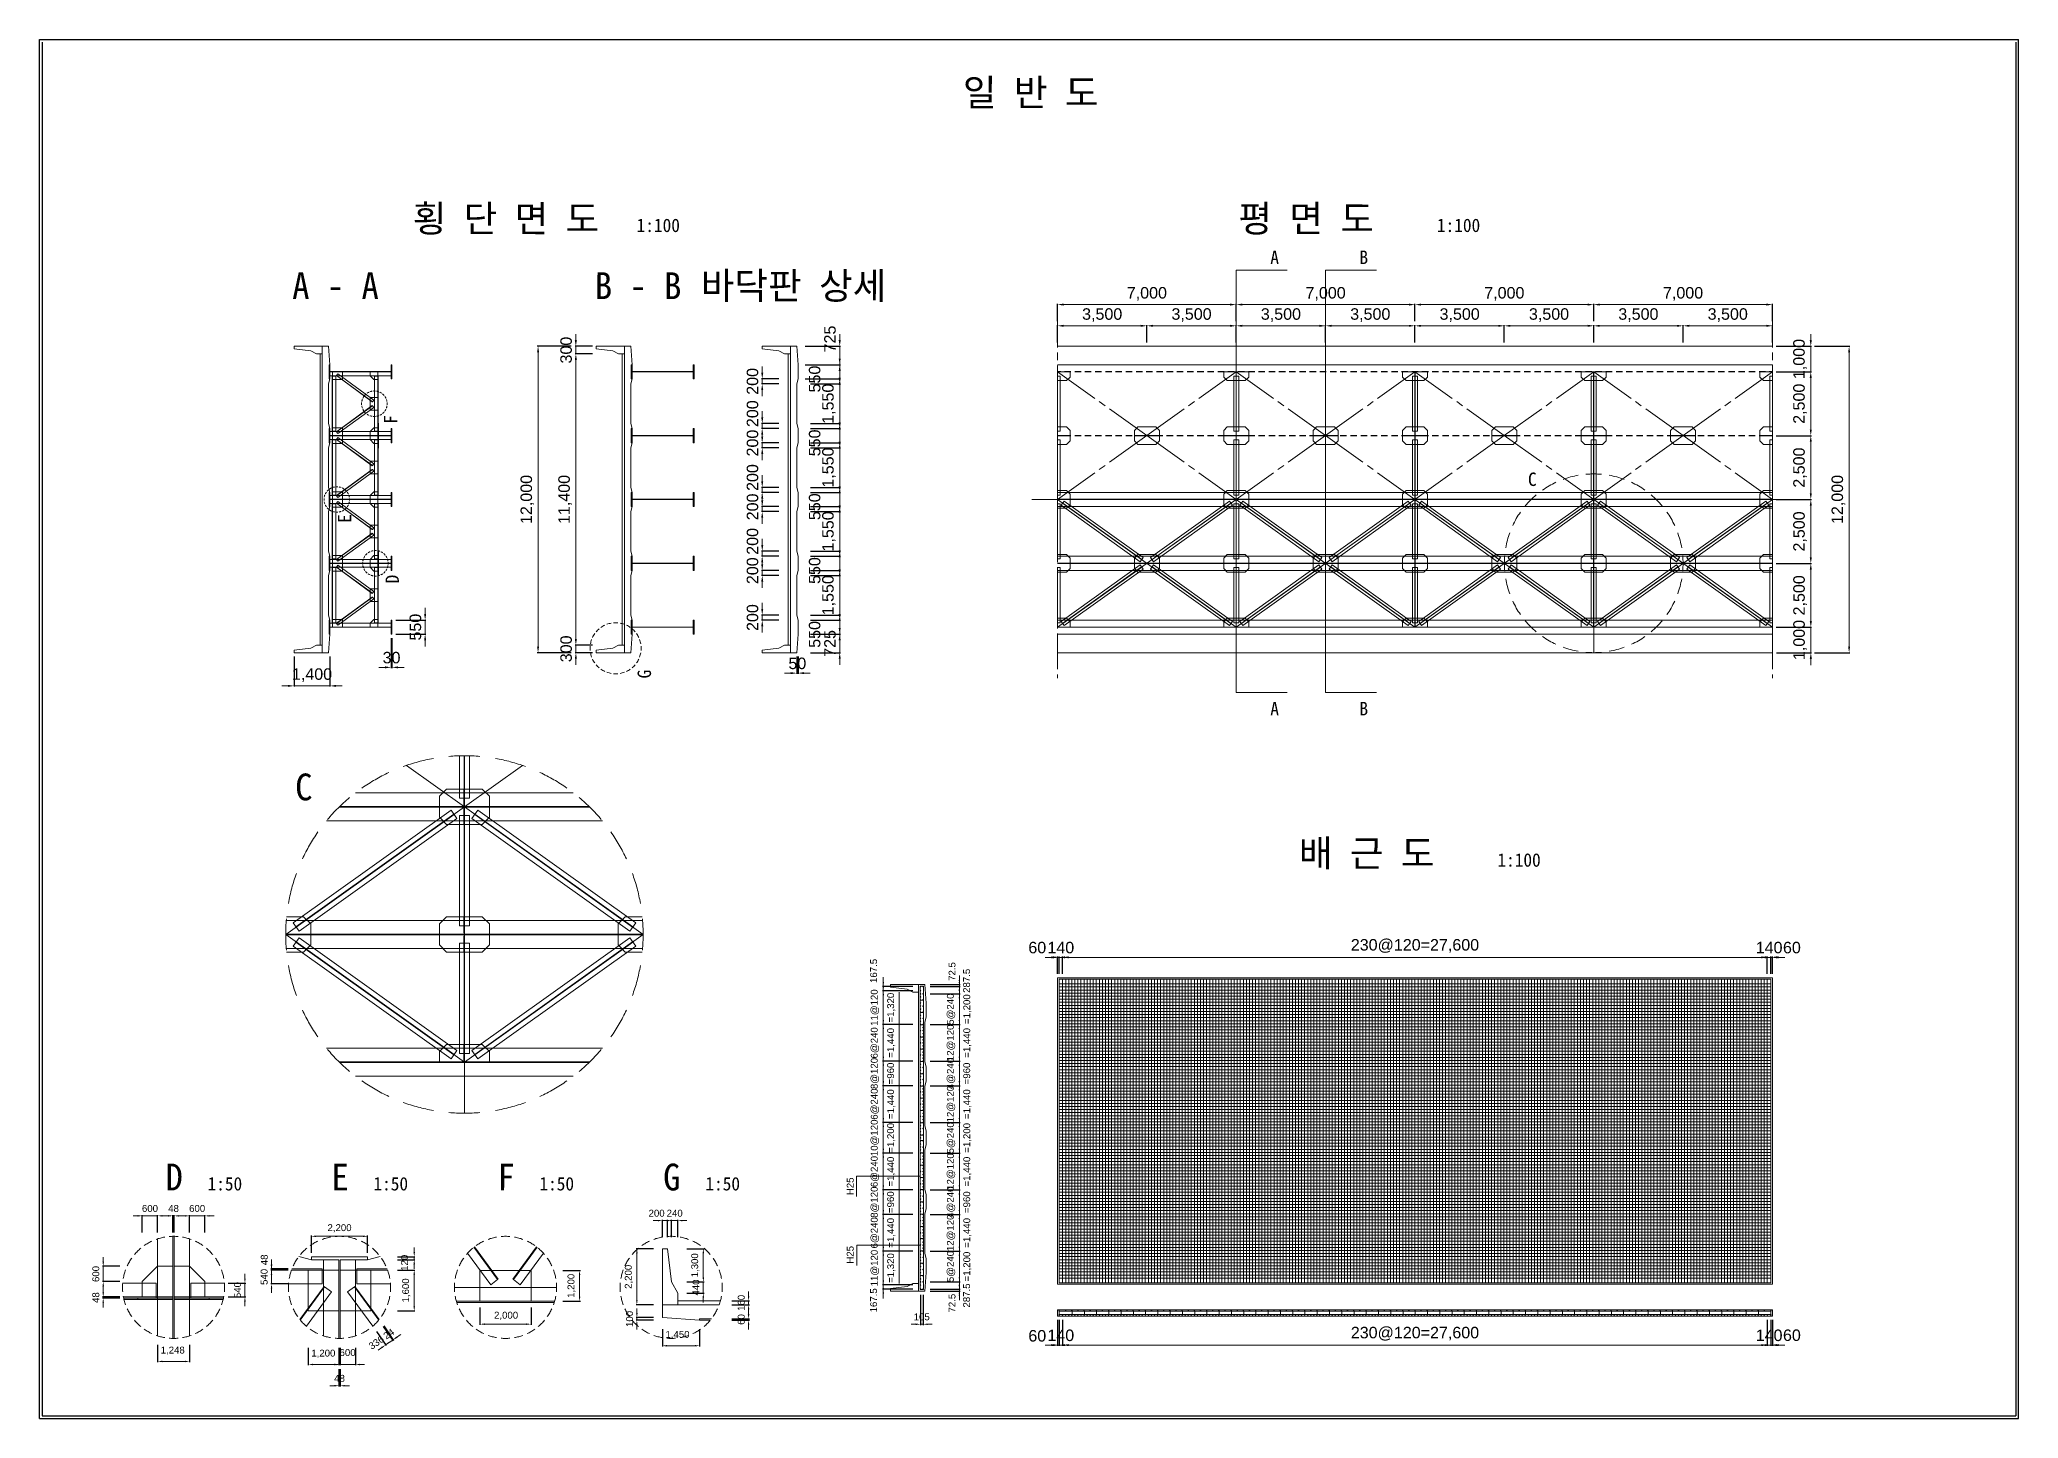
# Model space of a CAD drawing. Header units: metres. Extents: x 674733 to 752233, y -201459 to -147459.
import ezdxf
from ezdxf.enums import TextEntityAlignment as Align

# ---------------------------------------------------------------- set-up
doc = ezdxf.new("R2010")
doc.units = ezdxf.units.M
doc.header["$MEASUREMENT"] = 0
doc.layers.get('Defpoints').update_dxf_attribs({"lineweight": 0})
for name, color, linetype, lineweight in [('A-DIM01', 1, 'Continuous', 0), ('Adojoint Line', 1, 'Continuous', 0), ('Concrete', 4, 'Continuous', 0), ('Dimension Line', 2, 'Continuous', 0), ('L3', 6, 'Continuous', 0), ('Steel Girder', 6, 'Continuous', 0), ('Text', 3, 'Continuous', 0)]:
    doc.layers.add(name, color=color, linetype=linetype, lineweight=lineweight)
doc.styles.get("Standard").update_dxf_attribs({"font": '', "height": 5})
doc.styles.add('style2', font='arial.ttf')
doc.styles.add('돋움', font='')
doc.styles.get('STANDARD').set_extended_font_data('GulimChe')
doc.styles.get('돋움').set_extended_font_data('Dotum')
doc.dimstyles.new('DIM01', dxfattribs={"dimtxt": 3.5, "dimasz": 0.8, "dimexe": 2, "dimexo": 10, "dimgap": 1.25, "dimtad": 1, "dimdec": 0, "dimzin": 0, "dimtxsty": '돋움', "dimcen": 0.09, "dimclrd": 1, "dimclre": 1, "dimclrt": 256, "dimadec": 0, "dimazin": 0, "dimtfac": 0.072, "dimtdec": 0, "dimtix": 1, "dimtmove": 2, "dimatfit": 3, "dimfxl": 1, "dimtolj": 1, "dimtzin": 0, "dimlwd": -1, "dimarcsym": 0})

msp = doc.modelspace()

# ---------------------------------------------------------------- texts
at = {"layer": 'A-DIM01', "color": 7, "style": 'style2'}
for p in [(706615.386301, -192714.84926), (706615.386301, -195397.000892)]:
    msp.add_text('H25', height=270, rotation=90, dxfattribs=at).set_placement(p)
at = {"layer": 'Adojoint Line'}
for s, rotation, p in [('A', 359.939213, (723102.817255, -156247.871249)), ('B', 359.939213, (726593.392393, -156247.86125)), ('F', 89.939213, (688740.711958, -162332.169284)), ('C', 359.939213, (733194.406596, -164940.591133)), ('E', 89.939213, (686939.685166, -166212.168374)), ('D', 89.939213, (688806.398188, -168588.819328)), ('G', 89.939213, (698678.929867, -172308.292306)), ('A', 359.939213, (723102.817255, -173923.225902)), ('B', 359.939213, (726593.392393, -173923.215902))]:
    msp.add_text(s, height=525, rotation=rotation, dxfattribs=at).set_placement(p, align=Align.CENTER)
at = {"layer": 'Text'}
for s, height, p in [('일 반 도', 1050, (713548.557173, -150058.649161)), ('횡 단 면 도', 1050, (692996.595718, -154995.014068)), ('평 면 도', 1050, (724338.93132, -154995.014068)), ('1:100', 525, (698963.783237, -154994.979256)), ('1:100', 525, (730306.118838, -154994.979256)), ('바닥판 상세', 1050, (704261.764081, -157622.172271)), ('A - A', 1050, (686322.702136, -157622.059687)), ('B - B', 1050, (698174.496843, -157622.079685)), ('C', 1050, (685079.432695, -177252.741544)), ('배 근 도', 1050, (726708.113678, -179849.930095)), ('1:100', 525, (732675.301196, -179849.895283)), ('D', 1050, (680004.125953, -192530.075774)), ('1:50', 525, (681989.465057, -192530.060219)), ('E', 1050, (686504.125953, -192530.075774)), ('1:50', 525, (688485.974367, -192530.056516)), ('F', 1050, (693004.125953, -192530.075774)), ('1:50', 525, (694986.672505, -192530.057256)), ('G', 1050, (699493.653884, -192530.064663)), ('1:50', 525, (701486.672505, -192530.057256))]:
    msp.add_text(s, height=height, rotation=359.939213, dxfattribs=at).set_placement(p, align=Align.CENTER)

# ---------------------------------------------------------------- blocks, each defined once
blk = doc.blocks.new('*U125')
at = {"layer": 'Dimension Line'}
for start, end in [(120, 125), (115, 120), (105, 110), (100, 105), (90, 95), (85, 90), (75, 80), (70, 75), (60, 65), (55, 60), (150, 155), (145, 150), (135, 140), (130, 135), (45, 50), (40, 45), (30, 35), (25, 30), (175, 180), (165, 170), (160, 165), (15, 20), (10, 15), (0, 5), (0, 5), (180, 185), (190, 195), (195, 200), (340, 345), (345, 350), (355, 0), (205, 210), (210, 215), (220, 225), (225, 230), (310, 315), (315, 320), (325, 330), (330, 335), (235, 240), (240, 245), (250, 255), (255, 260), (265, 270), (270, 275), (280, 285), (285, 290), (295, 300), (300, 305)]:
    blk.add_arc((-0.000011, -0.000025, 0.000035), 500, start, end, dxfattribs=at)
blk = doc.blocks.new('*U126')
at = {"layer": 'Steel Girder'}
for p, q in [((-6.000016, 162.499965), (-6.000016, -137.500035)), ((-6.000016, 162.499965), (-0.000016, 162.499965)), ((-6.000016, 12.499965), (-0.000016, 12.499965)), ((-0.000016, 1.499964), (-0.000016, -12.500035)), ((-0.000016, -137.500035), (-6.000016, -137.500035)), ((-0.000016, -162.500035), (-0.000016, -12.500035)), ((-0.000016, -12.500035), (5.999984, -12.500035)), ((5.999984, -162.500035), (5.999984, -12.500035))]:
    blk.add_line(p, q, dxfattribs=at)
blk = doc.blocks.new('*U127')
at = {"layer": 'Steel Girder'}
for p, q in [((-6.000016, -162.500037), (-6.000016, 137.499963)), ((-0.000016, 137.499963), (-6.000016, 137.499963)), ((-0.000016, 162.499963), (-0.000016, 12.499963)), ((-0.000016, 12.499963), (5.999984, 12.499963)), ((-0.000016, -1.500036), (-0.000016, 12.499963)), ((5.999984, 162.499963), (5.999984, 12.499963)), ((-6.000016, -162.500037), (-0.000016, -162.500037))]:
    blk.add_line(p, q, dxfattribs=at)
blk = doc.blocks.new('*D238')
at = {"layer": 'A-DIM01', "color": 1, "lineweight": -2}
for p, q in [((684703.134942, -171619.944444), (684703.134942, -172800.200717)), ((686103.134942, -171619.944444), (686103.134942, -172800.200717))]:
    blk.add_line(p, q, dxfattribs=at)
at = {"layer": 'A-DIM01', "color": 1}
for p, q in [((684463.134942, -172770.200717), (684223.134942, -172770.200717)), ((684703.134942, -172770.200717), (686103.134942, -172770.200717)), ((686343.134942, -172770.200717), (686583.134942, -172770.200717))]:
    blk.add_line(p, q, dxfattribs=at)
for points in [[(684463.134942, -172730.200717), (684463.134942, -172810.200717), (684703.134942, -172770.200717)], [(686343.134942, -172730.200717), (686343.134942, -172810.200717), (686103.134942, -172770.200717)]]:
    blk.add_solid(points, dxfattribs=at)
at = {"layer": 'Defpoints', "color": 0}
for p in [(684703.134942, -171469.944444), (686103.134942, -171469.944444), (686103.134942, -172770.200717)]:
    blk.add_point(p, dxfattribs=at)
at = {"layer": 'A-DIM01', "color": 7, "insert": (685403.134942, -172349.770977), "char_height": 450, "attachment_point": 5, "style": 'style2'}
blk.add_mtext('\\A1;1,400', dxfattribs=at)
blk = doc.blocks.new('*D240')
at = {"layer": 'A-DIM01', "color": 1, "lineweight": -2}
for p, q in [((688503.134942, -170894.944444), (688503.134942, -172075.200717)), ((688533.134942, -170894.944444), (688533.134942, -172075.200717))]:
    blk.add_line(p, q, dxfattribs=at)
at = {"layer": 'A-DIM01', "color": 1}
for p, q in [((688263.134942, -172045.200717), (688023.134942, -172045.200717)), ((688503.134942, -172045.200717), (688533.134942, -172045.200717)), ((688773.134942, -172045.200717), (689013.134942, -172045.200717))]:
    blk.add_line(p, q, dxfattribs=at)
for points in [[(688263.134942, -172005.200717), (688263.134942, -172085.200717), (688503.134942, -172045.200717)], [(688773.134942, -172005.200717), (688773.134942, -172085.200717), (688533.134942, -172045.200717)]]:
    blk.add_solid(points, dxfattribs=at)
at = {"layer": 'Defpoints', "color": 0}
for p in [(688503.134942, -170744.944444), (688533.134942, -170744.944444), (688533.134942, -172045.200717)]:
    blk.add_point(p, dxfattribs=at)
at = {"layer": 'A-DIM01', "color": 7, "insert": (688518.134942, -171665.289394), "char_height": 450, "attachment_point": 5, "style": 'style2'}
blk.add_mtext('\\A1;30', dxfattribs=at)
blk = doc.blocks.new('*D242')
at = {"layer": 'A-DIM01', "color": 1}
for p, q in [((689833.391215, -169954.944444), (689833.391215, -169714.944444)), ((689833.391215, -170744.944444), (689833.391215, -170194.944444)), ((689833.391215, -170984.944444), (689833.391215, -171224.944444))]:
    blk.add_line(p, q, dxfattribs=at)
at = {"layer": 'A-DIM01', "color": 1, "lineweight": -2}
for p, q in [((688683.134942, -170194.944444), (689863.391215, -170194.944444)), ((688683.134942, -170744.944444), (689863.391215, -170744.944444))]:
    blk.add_line(p, q, dxfattribs=at)
at = {"layer": 'A-DIM01', "color": 1}
for points in [[(689793.391215, -169954.944444), (689873.391215, -169954.944444), (689833.391215, -170194.944444)], [(689793.391215, -170984.944444), (689873.391215, -170984.944444), (689833.391215, -170744.944444)]]:
    blk.add_solid(points, dxfattribs=at)
at = {"layer": 'Defpoints', "color": 0}
for p in [(688533.134942, -170194.944444), (689833.391215, -170194.944444), (688533.134942, -170744.944444)]:
    blk.add_point(p, dxfattribs=at)
at = {"layer": 'A-DIM01', "color": 7, "insert": (689453.633371, -170469.944444), "char_height": 450, "attachment_point": 5, "rotation": 90, "style": 'style2'}
blk.add_mtext('\\A1;550', dxfattribs=at)
blk = doc.blocks.new('*D244')
at = {"layer": 'A-DIM01', "color": 1, "lineweight": -2}
for p, q in [((696386.079926, -159469.944444), (695705.451789, -159469.944444)), ((696386.579926, -159769.944444), (695705.451789, -159769.944444))]:
    blk.add_line(p, q, dxfattribs=at)
at = {"layer": 'A-DIM01', "color": 1}
for p, q in [((695735.451789, -159229.944444), (695735.451789, -158989.944444)), ((695735.451789, -159769.944444), (695735.451789, -159469.944444)), ((695735.451789, -160009.944444), (695735.451789, -160249.944444))]:
    blk.add_line(p, q, dxfattribs=at)
for points in [[(695695.451789, -159229.944444), (695775.451789, -159229.944444), (695735.451789, -159469.944444)], [(695695.451789, -160009.944444), (695775.451789, -160009.944444), (695735.451789, -159769.944444)]]:
    blk.add_solid(points, dxfattribs=at)
at = {"layer": 'Defpoints', "color": 0}
for p in [(695735.451789, -159469.944444), (696536.079926, -159469.944444), (696536.579926, -159769.944444)]:
    blk.add_point(p, dxfattribs=at)
at = {"layer": 'A-DIM01', "color": 7, "insert": (695355.540466, -159619.944444), "char_height": 450, "attachment_point": 5, "rotation": 90, "style": 'style2'}
blk.add_mtext('\\A1;300', dxfattribs=at)
blk = doc.blocks.new('*D246')
at = {"layer": 'A-DIM01', "color": 1, "lineweight": -2}
for p, q in [((696386.579926, -159769.944444), (695705.951789, -159769.944444)), ((696387.079926, -171169.944444), (695705.951789, -171169.944444))]:
    blk.add_line(p, q, dxfattribs=at)
at = {"layer": 'A-DIM01', "color": 1}
blk.add_line((695735.951789, -170929.944444), (695735.951789, -160009.944444), dxfattribs=at)
for points in [[(695695.951789, -160009.944444), (695775.951789, -160009.944444), (695735.951789, -159769.944444)], [(695695.951789, -170929.944444), (695775.951789, -170929.944444), (695735.951789, -171169.944444)]]:
    blk.add_solid(points, dxfattribs=at)
at = {"layer": 'Defpoints', "color": 0}
for p in [(695735.951789, -159769.944444), (696536.579926, -159769.944444), (696537.079926, -171169.944444)]:
    blk.add_point(p, dxfattribs=at)
at = {"layer": 'A-DIM01', "color": 7, "insert": (695315.522048, -165469.944444), "char_height": 450, "attachment_point": 5, "rotation": 90, "style": 'style2'}
blk.add_mtext('\\A1;11,400', dxfattribs=at)
blk = doc.blocks.new('*D248')
at = {"layer": 'A-DIM01', "color": 1, "lineweight": -2}
for p, q in [((696387.079926, -171169.944444), (695706.451789, -171169.944444)), ((696387.579926, -171469.944444), (695706.451789, -171469.944444))]:
    blk.add_line(p, q, dxfattribs=at)
at = {"layer": 'A-DIM01', "color": 1}
for p, q in [((695736.451789, -170929.944444), (695736.451789, -170689.944444)), ((695736.451789, -171469.944444), (695736.451789, -171169.944444)), ((695736.451789, -171709.944444), (695736.451789, -171949.944444))]:
    blk.add_line(p, q, dxfattribs=at)
for points in [[(695696.451789, -170929.944444), (695776.451789, -170929.944444), (695736.451789, -171169.944444)], [(695696.451789, -171709.944444), (695776.451789, -171709.944444), (695736.451789, -171469.944444)]]:
    blk.add_solid(points, dxfattribs=at)
at = {"layer": 'Defpoints', "color": 0}
for p in [(695736.451789, -171169.944444), (696537.079926, -171169.944444), (696537.579926, -171469.944444)]:
    blk.add_point(p, dxfattribs=at)
at = {"layer": 'A-DIM01', "color": 7, "insert": (695356.540466, -171319.944444), "char_height": 450, "attachment_point": 5, "rotation": 90, "style": 'style2'}
blk.add_mtext('\\A1;300', dxfattribs=at)
blk = doc.blocks.new('*D250')
at = {"layer": 'A-DIM01', "color": 1, "lineweight": -2}
for p, q in [((695555.451789, -159469.944444), (694226.299682, -159469.944444)), ((695557.055956, -171469.694444), (694226.299682, -171469.694444))]:
    blk.add_line(p, q, dxfattribs=at)
at = {"layer": 'A-DIM01', "color": 1}
blk.add_line((694256.299682, -159709.944444), (694256.299682, -171229.694444), dxfattribs=at)
for points in [[(694216.299682, -159709.944444), (694296.299682, -159709.944444), (694256.299682, -159469.944444)], [(694216.299682, -171229.694444), (694296.299682, -171229.694444), (694256.299682, -171469.694444)]]:
    blk.add_solid(points, dxfattribs=at)
at = {"layer": 'Defpoints', "color": 0}
for p in [(695705.451789, -159469.944444), (694256.299682, -171469.694444), (695707.055956, -171469.694444)]:
    blk.add_point(p, dxfattribs=at)
at = {"layer": 'A-DIM01', "color": 7, "insert": (693835.869942, -165469.819444), "char_height": 450, "attachment_point": 5, "rotation": 90, "style": 'style2'}
blk.add_mtext('\\A1;12,000', dxfattribs=at)
blk = doc.blocks.new('*D252')
at = {"layer": 'A-DIM01', "color": 1, "lineweight": -2}
for p, q in [((714598.977496, -159319.944444), (714598.977496, -158638.816307)), ((718098.977496, -159319.444444), (718098.977496, -158638.816307))]:
    blk.add_line(p, q, dxfattribs=at)
at = {"layer": 'A-DIM01', "color": 1}
blk.add_line((714838.977496, -158668.816307), (717858.977496, -158668.816307), dxfattribs=at)
for points in [[(714838.977496, -158628.816307), (714838.977496, -158708.816307), (714598.977496, -158668.816307)], [(717858.977496, -158628.816307), (717858.977496, -158708.816307), (718098.977496, -158668.816307)]]:
    blk.add_solid(points, dxfattribs=at)
at = {"layer": 'Defpoints', "color": 0}
for p in [(718098.977496, -158668.816307), (714598.977496, -159469.944444), (718098.977496, -159469.444444)]:
    blk.add_point(p, dxfattribs=at)
at = {"layer": 'A-DIM01', "color": 7, "insert": (716348.977496, -158248.386566), "char_height": 450, "attachment_point": 5, "style": 'style2'}
blk.add_mtext('\\A1;3,500', dxfattribs=at)
blk = doc.blocks.new('*D254')
at = {"layer": 'A-DIM01', "color": 1, "lineweight": -2}
for p, q in [((718098.977496, -159319.444444), (718098.977496, -158638.316307)), ((721598.977496, -159318.944444), (721598.977496, -158638.316307))]:
    blk.add_line(p, q, dxfattribs=at)
at = {"layer": 'A-DIM01', "color": 1}
blk.add_line((718338.977496, -158668.316307), (721358.977496, -158668.316307), dxfattribs=at)
for points in [[(718338.977496, -158628.316307), (718338.977496, -158708.316307), (718098.977496, -158668.316307)], [(721358.977496, -158628.316307), (721358.977496, -158708.316307), (721598.977496, -158668.316307)]]:
    blk.add_solid(points, dxfattribs=at)
at = {"layer": 'Defpoints', "color": 0}
for p in [(721598.977496, -158668.316307), (718098.977496, -159469.444444), (721598.977496, -159468.944444)]:
    blk.add_point(p, dxfattribs=at)
at = {"layer": 'A-DIM01', "color": 7, "insert": (719848.977496, -158247.886566), "char_height": 450, "attachment_point": 5, "style": 'style2'}
blk.add_mtext('\\A1;3,500', dxfattribs=at)
blk = doc.blocks.new('*D256')
at = {"layer": 'A-DIM01', "color": 1, "lineweight": -2}
for p, q in [((714598.977496, -158488.816307), (714598.977496, -157807.68817)), ((721598.977496, -158488.316307), (721598.977496, -157807.68817))]:
    blk.add_line(p, q, dxfattribs=at)
at = {"layer": 'A-DIM01', "color": 1}
blk.add_line((714838.977496, -157837.68817), (721358.977496, -157837.68817), dxfattribs=at)
for points in [[(714838.977496, -157797.68817), (714838.977496, -157877.68817), (714598.977496, -157837.68817)], [(721358.977496, -157797.68817), (721358.977496, -157877.68817), (721598.977496, -157837.68817)]]:
    blk.add_solid(points, dxfattribs=at)
at = {"layer": 'Defpoints', "color": 0}
for p in [(721598.977496, -157837.68817), (714598.977496, -158638.816307), (721598.977496, -158638.316307)]:
    blk.add_point(p, dxfattribs=at)
at = {"layer": 'A-DIM01', "color": 7, "insert": (718098.977496, -157417.25843), "char_height": 450, "attachment_point": 5, "style": 'style2'}
blk.add_mtext('\\A1;7,000', dxfattribs=at)
blk = doc.blocks.new('*D258')
at = {"layer": 'A-DIM01', "color": 1, "lineweight": -2}
for p, q in [((721598.977496, -159319.944444), (721598.977496, -158638.816307)), ((725098.977496, -159319.444444), (725098.977496, -158638.816307))]:
    blk.add_line(p, q, dxfattribs=at)
at = {"layer": 'A-DIM01', "color": 1}
blk.add_line((721838.977496, -158668.816307), (724858.977496, -158668.816307), dxfattribs=at)
for points in [[(721838.977496, -158628.816307), (721838.977496, -158708.816307), (721598.977496, -158668.816307)], [(724858.977496, -158628.816307), (724858.977496, -158708.816307), (725098.977496, -158668.816307)]]:
    blk.add_solid(points, dxfattribs=at)
at = {"layer": 'Defpoints', "color": 0}
for p in [(725098.977496, -158668.816307), (721598.977496, -159469.944444), (725098.977496, -159469.444444)]:
    blk.add_point(p, dxfattribs=at)
at = {"layer": 'A-DIM01', "color": 7, "insert": (723348.977496, -158248.386566), "char_height": 450, "attachment_point": 5, "style": 'style2'}
blk.add_mtext('\\A1;3,500', dxfattribs=at)
blk = doc.blocks.new('*D260')
at = {"layer": 'A-DIM01', "color": 1, "lineweight": -2}
for p, q in [((725098.977496, -159319.444444), (725098.977496, -158638.316307)), ((728598.977496, -159318.944444), (728598.977496, -158638.316307))]:
    blk.add_line(p, q, dxfattribs=at)
at = {"layer": 'A-DIM01', "color": 1}
blk.add_line((725338.977496, -158668.316307), (728358.977496, -158668.316307), dxfattribs=at)
for points in [[(725338.977496, -158628.316307), (725338.977496, -158708.316307), (725098.977496, -158668.316307)], [(728358.977496, -158628.316307), (728358.977496, -158708.316307), (728598.977496, -158668.316307)]]:
    blk.add_solid(points, dxfattribs=at)
at = {"layer": 'Defpoints', "color": 0}
for p in [(728598.977496, -158668.316307), (725098.977496, -159469.444444), (728598.977496, -159468.944444)]:
    blk.add_point(p, dxfattribs=at)
at = {"layer": 'A-DIM01', "color": 7, "insert": (726848.977496, -158247.886566), "char_height": 450, "attachment_point": 5, "style": 'style2'}
blk.add_mtext('\\A1;3,500', dxfattribs=at)
blk = doc.blocks.new('*D262')
at = {"layer": 'A-DIM01', "color": 1, "lineweight": -2}
for p, q in [((721598.977496, -158488.816307), (721598.977496, -157807.68817)), ((728598.977496, -158488.316307), (728598.977496, -157807.68817))]:
    blk.add_line(p, q, dxfattribs=at)
at = {"layer": 'A-DIM01', "color": 1}
blk.add_line((721838.977496, -157837.68817), (728358.977496, -157837.68817), dxfattribs=at)
for points in [[(721838.977496, -157797.68817), (721838.977496, -157877.68817), (721598.977496, -157837.68817)], [(728358.977496, -157797.68817), (728358.977496, -157877.68817), (728598.977496, -157837.68817)]]:
    blk.add_solid(points, dxfattribs=at)
at = {"layer": 'Defpoints', "color": 0}
for p in [(728598.977496, -157837.68817), (721598.977496, -158638.816307), (728598.977496, -158638.316307)]:
    blk.add_point(p, dxfattribs=at)
at = {"layer": 'A-DIM01', "color": 7, "insert": (725098.977496, -157417.25843), "char_height": 450, "attachment_point": 5, "style": 'style2'}
blk.add_mtext('\\A1;7,000', dxfattribs=at)
blk = doc.blocks.new('*D264')
at = {"layer": 'A-DIM01', "color": 1, "lineweight": -2}
for p, q in [((728598.977496, -159319.944444), (728598.977496, -158638.816307)), ((732098.977496, -159319.444444), (732098.977496, -158638.816307))]:
    blk.add_line(p, q, dxfattribs=at)
at = {"layer": 'A-DIM01', "color": 1}
blk.add_line((728838.977496, -158668.816307), (731858.977496, -158668.816307), dxfattribs=at)
for points in [[(728838.977496, -158628.816307), (728838.977496, -158708.816307), (728598.977496, -158668.816307)], [(731858.977496, -158628.816307), (731858.977496, -158708.816307), (732098.977496, -158668.816307)]]:
    blk.add_solid(points, dxfattribs=at)
at = {"layer": 'Defpoints', "color": 0}
for p in [(732098.977496, -158668.816307), (728598.977496, -159469.944444), (732098.977496, -159469.444444)]:
    blk.add_point(p, dxfattribs=at)
at = {"layer": 'A-DIM01', "color": 7, "insert": (730348.977496, -158248.386566), "char_height": 450, "attachment_point": 5, "style": 'style2'}
blk.add_mtext('\\A1;3,500', dxfattribs=at)
blk = doc.blocks.new('*D266')
at = {"layer": 'A-DIM01', "color": 1, "lineweight": -2}
for p, q in [((732098.977496, -159319.444444), (732098.977496, -158638.316307)), ((735598.977496, -159318.944444), (735598.977496, -158638.316307))]:
    blk.add_line(p, q, dxfattribs=at)
at = {"layer": 'A-DIM01', "color": 1}
blk.add_line((732338.977496, -158668.316307), (735358.977496, -158668.316307), dxfattribs=at)
for points in [[(732338.977496, -158628.316307), (732338.977496, -158708.316307), (732098.977496, -158668.316307)], [(735358.977496, -158628.316307), (735358.977496, -158708.316307), (735598.977496, -158668.316307)]]:
    blk.add_solid(points, dxfattribs=at)
at = {"layer": 'Defpoints', "color": 0}
for p in [(735598.977496, -158668.316307), (732098.977496, -159469.444444), (735598.977496, -159468.944444)]:
    blk.add_point(p, dxfattribs=at)
at = {"layer": 'A-DIM01', "color": 7, "insert": (733848.977496, -158247.886566), "char_height": 450, "attachment_point": 5, "style": 'style2'}
blk.add_mtext('\\A1;3,500', dxfattribs=at)
blk = doc.blocks.new('*D268')
at = {"layer": 'A-DIM01', "color": 1, "lineweight": -2}
for p, q in [((728598.977496, -158488.816307), (728598.977496, -157807.68817)), ((735598.977496, -158488.316307), (735598.977496, -157807.68817))]:
    blk.add_line(p, q, dxfattribs=at)
at = {"layer": 'A-DIM01', "color": 1}
blk.add_line((728838.977496, -157837.68817), (735358.977496, -157837.68817), dxfattribs=at)
for points in [[(728838.977496, -157797.68817), (728838.977496, -157877.68817), (728598.977496, -157837.68817)], [(735358.977496, -157797.68817), (735358.977496, -157877.68817), (735598.977496, -157837.68817)]]:
    blk.add_solid(points, dxfattribs=at)
at = {"layer": 'Defpoints', "color": 0}
for p in [(735598.977496, -157837.68817), (728598.977496, -158638.816307), (735598.977496, -158638.316307)]:
    blk.add_point(p, dxfattribs=at)
at = {"layer": 'A-DIM01', "color": 7, "insert": (732098.977496, -157417.25843), "char_height": 450, "attachment_point": 5, "style": 'style2'}
blk.add_mtext('\\A1;7,000', dxfattribs=at)
blk = doc.blocks.new('*D270')
at = {"layer": 'A-DIM01', "color": 1, "lineweight": -2}
for p, q in [((735598.977496, -159319.944444), (735598.977496, -158638.816307)), ((739098.977496, -159319.444444), (739098.977496, -158638.816307))]:
    blk.add_line(p, q, dxfattribs=at)
at = {"layer": 'A-DIM01', "color": 1}
blk.add_line((735838.977496, -158668.816307), (738858.977496, -158668.816307), dxfattribs=at)
for points in [[(735838.977496, -158628.816307), (735838.977496, -158708.816307), (735598.977496, -158668.816307)], [(738858.977496, -158628.816307), (738858.977496, -158708.816307), (739098.977496, -158668.816307)]]:
    blk.add_solid(points, dxfattribs=at)
at = {"layer": 'Defpoints', "color": 0}
for p in [(739098.977496, -158668.816307), (735598.977496, -159469.944444), (739098.977496, -159469.444444)]:
    blk.add_point(p, dxfattribs=at)
at = {"layer": 'A-DIM01', "color": 7, "insert": (737348.977496, -158248.386566), "char_height": 450, "attachment_point": 5, "style": 'style2'}
blk.add_mtext('\\A1;3,500', dxfattribs=at)
blk = doc.blocks.new('*D272')
at = {"layer": 'A-DIM01', "color": 1, "lineweight": -2}
for p, q in [((739098.977496, -159319.444444), (739098.977496, -158638.316307)), ((742598.977496, -159318.944444), (742598.977496, -158638.316307))]:
    blk.add_line(p, q, dxfattribs=at)
at = {"layer": 'A-DIM01', "color": 1}
blk.add_line((739338.977496, -158668.316307), (742358.977496, -158668.316307), dxfattribs=at)
for points in [[(739338.977496, -158628.316307), (739338.977496, -158708.316307), (739098.977496, -158668.316307)], [(742358.977496, -158628.316307), (742358.977496, -158708.316307), (742598.977496, -158668.316307)]]:
    blk.add_solid(points, dxfattribs=at)
at = {"layer": 'Defpoints', "color": 0}
for p in [(742598.977496, -158668.316307), (739098.977496, -159469.444444), (742598.977496, -159468.944444)]:
    blk.add_point(p, dxfattribs=at)
at = {"layer": 'A-DIM01', "color": 7, "insert": (740848.977496, -158247.886566), "char_height": 450, "attachment_point": 5, "style": 'style2'}
blk.add_mtext('\\A1;3,500', dxfattribs=at)
blk = doc.blocks.new('*D274')
at = {"layer": 'A-DIM01', "color": 1, "lineweight": -2}
for p, q in [((735598.977496, -158488.816307), (735598.977496, -157807.68817)), ((742598.977496, -158488.316307), (742598.977496, -157807.68817))]:
    blk.add_line(p, q, dxfattribs=at)
at = {"layer": 'A-DIM01', "color": 1}
blk.add_line((735838.977496, -157837.68817), (742358.977496, -157837.68817), dxfattribs=at)
for points in [[(735838.977496, -157797.68817), (735838.977496, -157877.68817), (735598.977496, -157837.68817)], [(742358.977496, -157797.68817), (742358.977496, -157877.68817), (742598.977496, -157837.68817)]]:
    blk.add_solid(points, dxfattribs=at)
at = {"layer": 'Defpoints', "color": 0}
for p in [(742598.977496, -157837.68817), (735598.977496, -158638.816307), (742598.977496, -158638.316307)]:
    blk.add_point(p, dxfattribs=at)
at = {"layer": 'A-DIM01', "color": 7, "insert": (739098.977496, -157417.25843), "char_height": 450, "attachment_point": 5, "style": 'style2'}
blk.add_mtext('\\A1;7,000', dxfattribs=at)
blk = doc.blocks.new('*D276')
at = {"layer": 'A-DIM01', "color": 1, "lineweight": -2}
for p, q in [((742748.977496, -159469.944444), (744130.105633, -159469.944444)), ((742749.477496, -160469.944444), (744130.105633, -160469.944444))]:
    blk.add_line(p, q, dxfattribs=at)
at = {"layer": 'A-DIM01', "color": 1}
for p, q in [((744100.105633, -159229.944444), (744100.105633, -158989.944444)), ((744100.105633, -159469.944444), (744100.105633, -160469.944444)), ((744100.105633, -160709.944444), (744100.105633, -160949.944444))]:
    blk.add_line(p, q, dxfattribs=at)
for points in [[(744060.105633, -159229.944444), (744140.105633, -159229.944444), (744100.105633, -159469.944444)], [(744060.105633, -160709.944444), (744140.105633, -160709.944444), (744100.105633, -160469.944444)]]:
    blk.add_solid(points, dxfattribs=at)
at = {"layer": 'Defpoints', "color": 0}
for p in [(742598.977496, -159469.944444), (742599.477496, -160469.944444), (744100.105633, -160469.944444)]:
    blk.add_point(p, dxfattribs=at)
at = {"layer": 'A-DIM01', "color": 7, "insert": (743679.675892, -159969.944444), "char_height": 450, "attachment_point": 5, "rotation": 90, "style": 'style2'}
blk.add_mtext('\\A1;1,000', dxfattribs=at)
blk = doc.blocks.new('*D278')
at = {"layer": 'A-DIM01', "color": 1, "lineweight": -2}
for p, q in [((742749.477496, -160470.944444), (744130.605633, -160470.944444)), ((742749.977496, -162970.944444), (744130.605633, -162970.944444))]:
    blk.add_line(p, q, dxfattribs=at)
at = {"layer": 'A-DIM01', "color": 1}
blk.add_line((744100.605633, -160710.944444), (744100.605633, -162730.944444), dxfattribs=at)
for points in [[(744060.605633, -160710.944444), (744140.605633, -160710.944444), (744100.605633, -160470.944444)], [(744060.605633, -162730.944444), (744140.605633, -162730.944444), (744100.605633, -162970.944444)]]:
    blk.add_solid(points, dxfattribs=at)
at = {"layer": 'Defpoints', "color": 0}
for p in [(742599.477496, -160470.944444), (742599.977496, -162970.944444), (744100.605633, -162970.944444)]:
    blk.add_point(p, dxfattribs=at)
at = {"layer": 'A-DIM01', "color": 7, "insert": (743680.175892, -161720.944444), "char_height": 450, "attachment_point": 5, "rotation": 90, "style": 'style2'}
blk.add_mtext('\\A1;2,500', dxfattribs=at)
blk = doc.blocks.new('*D280')
at = {"layer": 'A-DIM01', "color": 1, "lineweight": -2}
for p, q in [((742749.977496, -162971.944444), (744131.105633, -162971.944444)), ((742750.477496, -165471.944444), (744131.105633, -165471.944444))]:
    blk.add_line(p, q, dxfattribs=at)
at = {"layer": 'A-DIM01', "color": 1}
blk.add_line((744101.105633, -163211.944444), (744101.105633, -165231.944444), dxfattribs=at)
for points in [[(744061.105633, -163211.944444), (744141.105633, -163211.944444), (744101.105633, -162971.944444)], [(744061.105633, -165231.944444), (744141.105633, -165231.944444), (744101.105633, -165471.944444)]]:
    blk.add_solid(points, dxfattribs=at)
at = {"layer": 'Defpoints', "color": 0}
for p in [(742599.977496, -162971.944444), (742600.477496, -165471.944444), (744101.105633, -165471.944444)]:
    blk.add_point(p, dxfattribs=at)
at = {"layer": 'A-DIM01', "color": 7, "insert": (743680.675892, -164221.944444), "char_height": 450, "attachment_point": 5, "rotation": 90, "style": 'style2'}
blk.add_mtext('\\A1;2,500', dxfattribs=at)
blk = doc.blocks.new('*D282')
at = {"layer": 'A-DIM01', "color": 1, "lineweight": -2}
for p, q in [((742750.477496, -165472.944444), (744131.605633, -165472.944444)), ((742750.977496, -167972.944444), (744131.605633, -167972.944444))]:
    blk.add_line(p, q, dxfattribs=at)
at = {"layer": 'A-DIM01', "color": 1}
blk.add_line((744101.605633, -165712.944444), (744101.605633, -167732.944444), dxfattribs=at)
for points in [[(744061.605633, -165712.944444), (744141.605633, -165712.944444), (744101.605633, -165472.944444)], [(744061.605633, -167732.944444), (744141.605633, -167732.944444), (744101.605633, -167972.944444)]]:
    blk.add_solid(points, dxfattribs=at)
at = {"layer": 'Defpoints', "color": 0}
for p in [(742600.477496, -165472.944444), (742600.977496, -167972.944444), (744101.605633, -167972.944444)]:
    blk.add_point(p, dxfattribs=at)
at = {"layer": 'A-DIM01', "color": 7, "insert": (743681.175892, -166722.944444), "char_height": 450, "attachment_point": 5, "rotation": 90, "style": 'style2'}
blk.add_mtext('\\A1;2,500', dxfattribs=at)
blk = doc.blocks.new('*D284')
at = {"layer": 'A-DIM01', "color": 1, "lineweight": -2}
for p, q in [((742750.977496, -167973.944444), (744132.105633, -167973.944444)), ((742751.477496, -170473.944444), (744132.105633, -170473.944444))]:
    blk.add_line(p, q, dxfattribs=at)
at = {"layer": 'A-DIM01', "color": 1}
blk.add_line((744102.105633, -168213.944444), (744102.105633, -170233.944444), dxfattribs=at)
for points in [[(744062.105633, -168213.944444), (744142.105633, -168213.944444), (744102.105633, -167973.944444)], [(744062.105633, -170233.944444), (744142.105633, -170233.944444), (744102.105633, -170473.944444)]]:
    blk.add_solid(points, dxfattribs=at)
at = {"layer": 'Defpoints', "color": 0}
for p in [(742600.977496, -167973.944444), (742601.477496, -170473.944444), (744102.105633, -170473.944444)]:
    blk.add_point(p, dxfattribs=at)
at = {"layer": 'A-DIM01', "color": 7, "insert": (743681.675892, -169223.944444), "char_height": 450, "attachment_point": 5, "rotation": 90, "style": 'style2'}
blk.add_mtext('\\A1;2,500', dxfattribs=at)
blk = doc.blocks.new('*D286')
at = {"layer": 'A-DIM01', "color": 1, "lineweight": -2}
for p, q in [((742751.477496, -170473.944444), (744132.605633, -170473.944444)), ((742751.977496, -171473.944444), (744132.605633, -171473.944444))]:
    blk.add_line(p, q, dxfattribs=at)
at = {"layer": 'A-DIM01', "color": 1}
for p, q in [((744102.605633, -170233.944444), (744102.605633, -169993.944444)), ((744102.605633, -170473.944444), (744102.605633, -171473.944444)), ((744102.605633, -171713.944444), (744102.605633, -171953.944444))]:
    blk.add_line(p, q, dxfattribs=at)
for points in [[(744062.605633, -170233.944444), (744142.605633, -170233.944444), (744102.605633, -170473.944444)], [(744062.605633, -171713.944444), (744142.605633, -171713.944444), (744102.605633, -171473.944444)]]:
    blk.add_solid(points, dxfattribs=at)
at = {"layer": 'Defpoints', "color": 0}
for p in [(742601.477496, -170473.944444), (742601.977496, -171473.944444), (744102.605633, -171473.944444)]:
    blk.add_point(p, dxfattribs=at)
at = {"layer": 'A-DIM01', "color": 7, "insert": (743682.175892, -170973.944444), "char_height": 450, "attachment_point": 5, "rotation": 90, "style": 'style2'}
blk.add_mtext('\\A1;1,000', dxfattribs=at)
blk = doc.blocks.new('*D288')
at = {"layer": 'A-DIM01', "color": 1, "lineweight": -2}
for p, q in [((744250.105633, -159469.944444), (745631.23377, -159469.944444)), ((744250.605633, -171469.944444), (745631.23377, -171469.944444))]:
    blk.add_line(p, q, dxfattribs=at)
at = {"layer": 'A-DIM01', "color": 1}
blk.add_line((745601.23377, -159709.944444), (745601.23377, -171229.944444), dxfattribs=at)
for points in [[(745561.23377, -159709.944444), (745641.23377, -159709.944444), (745601.23377, -159469.944444)], [(745561.23377, -171229.944444), (745641.23377, -171229.944444), (745601.23377, -171469.944444)]]:
    blk.add_solid(points, dxfattribs=at)
at = {"layer": 'Defpoints', "color": 0}
for p in [(744100.105633, -159469.944444), (744100.605633, -171469.944444), (745601.23377, -171469.944444)]:
    blk.add_point(p, dxfattribs=at)
at = {"layer": 'A-DIM01', "color": 7, "insert": (745180.804029, -165469.944444), "char_height": 450, "attachment_point": 5, "rotation": 90, "style": 'style2'}
blk.add_mtext('\\A1;12,000', dxfattribs=at)
blk = doc.blocks.new('*D290')
at = {"layer": 'A-DIM01', "color": 1, "lineweight": -2}
for p, q in [((704718.779614, -159469.944444), (706099.907751, -159469.944444)), ((704719.279614, -160194.944444), (706099.907751, -160194.944444))]:
    blk.add_line(p, q, dxfattribs=at)
at = {"layer": 'A-DIM01', "color": 1}
for p, q in [((706069.907751, -159229.944444), (706069.907751, -158989.944444)), ((706069.907751, -159469.944444), (706069.907751, -160194.944444)), ((706069.907751, -160434.944444), (706069.907751, -160674.944444))]:
    blk.add_line(p, q, dxfattribs=at)
for points in [[(706029.907751, -159229.944444), (706109.907751, -159229.944444), (706069.907751, -159469.944444)], [(706029.907751, -160434.944444), (706109.907751, -160434.944444), (706069.907751, -160194.944444)]]:
    blk.add_solid(points, dxfattribs=at)
at = {"layer": 'Defpoints', "color": 0}
for p in [(704568.779614, -159469.944444), (704569.279614, -160194.944444), (706069.907751, -160194.944444)]:
    blk.add_point(p, dxfattribs=at)
at = {"layer": 'A-DIM01', "color": 7, "insert": (705690.149906, -159184.837414), "char_height": 450, "attachment_point": 5, "rotation": 90, "style": 'style2'}
blk.add_mtext('\\A1;725', dxfattribs=at)
blk = doc.blocks.new('*D292')
at = {"layer": 'A-DIM01', "color": 1, "lineweight": -2}
for p, q in [((704718.779614, -160194.944444), (706099.907751, -160194.944444)), ((704719.279614, -160744.944444), (706099.907751, -160744.944444))]:
    blk.add_line(p, q, dxfattribs=at)
at = {"layer": 'A-DIM01', "color": 1}
for p, q in [((706069.907751, -159954.944444), (706069.907751, -159714.944444)), ((706069.907751, -160194.944444), (706069.907751, -160744.944444)), ((706069.907751, -160984.944444), (706069.907751, -161224.944444))]:
    blk.add_line(p, q, dxfattribs=at)
for points in [[(706029.907751, -159954.944444), (706109.907751, -159954.944444), (706069.907751, -160194.944444)], [(706029.907751, -160984.944444), (706109.907751, -160984.944444), (706069.907751, -160744.944444)]]:
    blk.add_solid(points, dxfattribs=at)
at = {"layer": 'Defpoints', "color": 0}
for p in [(704568.779614, -160194.944444), (704569.279614, -160744.944444), (706069.907751, -160744.944444)]:
    blk.add_point(p, dxfattribs=at)
at = {"layer": 'A-DIM01', "color": 7, "insert": (705090.149906, -160754.10984), "char_height": 450, "attachment_point": 5, "rotation": 90, "style": 'style2'}
blk.add_mtext('\\A1;550', dxfattribs=at)
blk = doc.blocks.new('*D294')
at = {"layer": 'A-DIM01', "color": 1}
for p, q in [((703035.451789, -160504.944444), (703035.451789, -160264.944444)), ((703035.451789, -160944.944444), (703035.451789, -160744.944444)), ((703035.451789, -161184.944444), (703035.451789, -161424.944444))]:
    blk.add_line(p, q, dxfattribs=at)
at = {"layer": 'A-DIM01', "color": 1, "lineweight": -2}
for p, q in [((703686.079926, -160744.944444), (703005.451789, -160744.944444)), ((703686.079926, -160944.944444), (703005.451789, -160944.944444))]:
    blk.add_line(p, q, dxfattribs=at)
at = {"layer": 'A-DIM01', "color": 1}
for points in [[(702995.451789, -160504.944444), (703075.451789, -160504.944444), (703035.451789, -160744.944444)], [(702995.451789, -161184.944444), (703075.451789, -161184.944444), (703035.451789, -160944.944444)]]:
    blk.add_solid(points, dxfattribs=at)
at = {"layer": 'Defpoints', "color": 0}
for p in [(703035.451789, -160744.944444), (703836.079926, -160744.944444), (703836.079926, -160944.944444)]:
    blk.add_point(p, dxfattribs=at)
at = {"layer": 'A-DIM01', "color": 7, "insert": (702655.693945, -160844.944444), "char_height": 450, "attachment_point": 5, "rotation": 90, "style": 'style2'}
blk.add_mtext('\\A1;200', dxfattribs=at)
blk = doc.blocks.new('*D296')
at = {"layer": 'A-DIM01', "color": 1, "lineweight": -2}
for p, q in [((703686.079926, -162494.944444), (703005.451789, -162494.944444)), ((703686.079926, -162694.944444), (703005.451789, -162694.944444))]:
    blk.add_line(p, q, dxfattribs=at)
at = {"layer": 'A-DIM01', "color": 1}
for p, q in [((703035.451789, -162254.944444), (703035.451789, -162014.944444)), ((703035.451789, -162694.944444), (703035.451789, -162494.944444)), ((703035.451789, -162934.944444), (703035.451789, -163174.944444))]:
    blk.add_line(p, q, dxfattribs=at)
for points in [[(702995.451789, -162254.944444), (703075.451789, -162254.944444), (703035.451789, -162494.944444)], [(702995.451789, -162934.944444), (703075.451789, -162934.944444), (703035.451789, -162694.944444)]]:
    blk.add_solid(points, dxfattribs=at)
at = {"layer": 'Defpoints', "color": 0}
for p in [(703035.451789, -162494.944444), (703836.079926, -162494.944444), (703836.079926, -162694.944444)]:
    blk.add_point(p, dxfattribs=at)
at = {"layer": 'A-DIM01', "color": 7, "insert": (702655.693945, -162110.779048), "char_height": 450, "attachment_point": 5, "rotation": 90, "style": 'style2'}
blk.add_mtext('\\A1;200', dxfattribs=at)
blk = doc.blocks.new('*D298')
at = {"layer": 'A-DIM01', "color": 1, "lineweight": -2}
for p, q in [((703686.079926, -163244.944444), (703005.451789, -163244.944444)), ((703686.079926, -163444.944444), (703005.451789, -163444.944444))]:
    blk.add_line(p, q, dxfattribs=at)
at = {"layer": 'A-DIM01', "color": 1}
for p, q in [((703035.451789, -163004.944444), (703035.451789, -162764.944444)), ((703035.451789, -163444.944444), (703035.451789, -163244.944444)), ((703035.451789, -163684.944444), (703035.451789, -163924.944444))]:
    blk.add_line(p, q, dxfattribs=at)
for points in [[(702995.451789, -163004.944444), (703075.451789, -163004.944444), (703035.451789, -163244.944444)], [(702995.451789, -163684.944444), (703075.451789, -163684.944444), (703035.451789, -163444.944444)]]:
    blk.add_solid(points, dxfattribs=at)
at = {"layer": 'Defpoints', "color": 0}
for p in [(703035.451789, -163244.944444), (703836.079926, -163244.944444), (703836.079926, -163444.944444)]:
    blk.add_point(p, dxfattribs=at)
at = {"layer": 'A-DIM01', "color": 7, "insert": (702655.693945, -163260.779048), "char_height": 450, "attachment_point": 5, "rotation": 90, "style": 'style2'}
blk.add_mtext('\\A1;200', dxfattribs=at)
blk = doc.blocks.new('*D300')
at = {"layer": 'A-DIM01', "color": 1, "lineweight": -2}
for p, q in [((703686.079926, -164994.944444), (703005.451789, -164994.944444)), ((703686.079926, -165194.944444), (703005.451789, -165194.944444))]:
    blk.add_line(p, q, dxfattribs=at)
at = {"layer": 'A-DIM01', "color": 1}
for p, q in [((703035.451789, -164754.944444), (703035.451789, -164514.944444)), ((703035.451789, -165194.944444), (703035.451789, -164994.944444)), ((703035.451789, -165434.944444), (703035.451789, -165674.944444))]:
    blk.add_line(p, q, dxfattribs=at)
for points in [[(702995.451789, -164754.944444), (703075.451789, -164754.944444), (703035.451789, -164994.944444)], [(702995.451789, -165434.944444), (703075.451789, -165434.944444), (703035.451789, -165194.944444)]]:
    blk.add_solid(points, dxfattribs=at)
at = {"layer": 'Defpoints', "color": 0}
for p in [(703035.451789, -164994.944444), (703836.079926, -164994.944444), (703836.079926, -165194.944444)]:
    blk.add_point(p, dxfattribs=at)
at = {"layer": 'A-DIM01', "color": 7, "insert": (702655.693945, -164610.779048), "char_height": 450, "attachment_point": 5, "rotation": 90, "style": 'style2'}
blk.add_mtext('\\A1;200', dxfattribs=at)
blk = doc.blocks.new('*D302')
at = {"layer": 'A-DIM01', "color": 1, "lineweight": -2}
for p, q in [((703686.079926, -165744.944444), (703005.451789, -165744.944444)), ((703686.079926, -165944.944444), (703005.451789, -165944.944444))]:
    blk.add_line(p, q, dxfattribs=at)
at = {"layer": 'A-DIM01', "color": 1}
for p, q in [((703035.451789, -165504.944444), (703035.451789, -165264.944444)), ((703035.451789, -165944.944444), (703035.451789, -165744.944444)), ((703035.451789, -166184.944444), (703035.451789, -166424.944444))]:
    blk.add_line(p, q, dxfattribs=at)
for points in [[(702995.451789, -165504.944444), (703075.451789, -165504.944444), (703035.451789, -165744.944444)], [(702995.451789, -166184.944444), (703075.451789, -166184.944444), (703035.451789, -165944.944444)]]:
    blk.add_solid(points, dxfattribs=at)
at = {"layer": 'Defpoints', "color": 0}
for p in [(703035.451789, -165744.944444), (703836.079926, -165744.944444), (703836.079926, -165944.944444)]:
    blk.add_point(p, dxfattribs=at)
at = {"layer": 'A-DIM01', "color": 7, "insert": (702655.693945, -165760.779048), "char_height": 450, "attachment_point": 5, "rotation": 90, "style": 'style2'}
blk.add_mtext('\\A1;200', dxfattribs=at)
blk = doc.blocks.new('*D304')
at = {"layer": 'A-DIM01', "color": 1}
for p, q in [((703035.451789, -167254.944444), (703035.451789, -167014.944444)), ((703035.451789, -167694.944444), (703035.451789, -167494.944444)), ((703035.451789, -167934.944444), (703035.451789, -168174.944444))]:
    blk.add_line(p, q, dxfattribs=at)
at = {"layer": 'A-DIM01', "color": 1, "lineweight": -2}
for p, q in [((703686.079926, -167494.944444), (703005.451789, -167494.944444)), ((703686.079926, -167694.944444), (703005.451789, -167694.944444))]:
    blk.add_line(p, q, dxfattribs=at)
at = {"layer": 'A-DIM01', "color": 1}
for points in [[(702995.451789, -167254.944444), (703075.451789, -167254.944444), (703035.451789, -167494.944444)], [(702995.451789, -167934.944444), (703075.451789, -167934.944444), (703035.451789, -167694.944444)]]:
    blk.add_solid(points, dxfattribs=at)
at = {"layer": 'Defpoints', "color": 0}
for p in [(703035.451789, -167494.944444), (703836.079926, -167494.944444), (703836.079926, -167694.944444)]:
    blk.add_point(p, dxfattribs=at)
at = {"layer": 'A-DIM01', "color": 7, "insert": (702655.693945, -167110.779048), "char_height": 450, "attachment_point": 5, "rotation": 90, "style": 'style2'}
blk.add_mtext('\\A1;200', dxfattribs=at)
blk = doc.blocks.new('*D306')
at = {"layer": 'A-DIM01', "color": 1}
for p, q in [((703035.451789, -168004.944444), (703035.451789, -167764.944444)), ((703035.451789, -168444.944444), (703035.451789, -168244.944444)), ((703035.451789, -168684.944444), (703035.451789, -168924.944444))]:
    blk.add_line(p, q, dxfattribs=at)
at = {"layer": 'A-DIM01', "color": 1, "lineweight": -2}
for p, q in [((703686.079926, -168244.944444), (703005.451789, -168244.944444)), ((703686.079926, -168444.944444), (703005.451789, -168444.944444))]:
    blk.add_line(p, q, dxfattribs=at)
at = {"layer": 'A-DIM01', "color": 1}
for points in [[(702995.451789, -168004.944444), (703075.451789, -168004.944444), (703035.451789, -168244.944444)], [(702995.451789, -168684.944444), (703075.451789, -168684.944444), (703035.451789, -168444.944444)]]:
    blk.add_solid(points, dxfattribs=at)
at = {"layer": 'Defpoints', "color": 0}
for p in [(703035.451789, -168244.944444), (703836.079926, -168244.944444), (703836.079926, -168444.944444)]:
    blk.add_point(p, dxfattribs=at)
at = {"layer": 'A-DIM01', "color": 7, "insert": (702655.693945, -168260.779048), "char_height": 450, "attachment_point": 5, "rotation": 90, "style": 'style2'}
blk.add_mtext('\\A1;200', dxfattribs=at)
blk = doc.blocks.new('*D308')
at = {"layer": 'A-DIM01', "color": 1}
for p, q in [((703035.451789, -169754.944444), (703035.451789, -169514.944444)), ((703035.451789, -170194.944444), (703035.451789, -169994.944444)), ((703035.451789, -170434.944444), (703035.451789, -170674.944444))]:
    blk.add_line(p, q, dxfattribs=at)
at = {"layer": 'A-DIM01', "color": 1, "lineweight": -2}
for p, q in [((703686.079926, -169994.944444), (703005.451789, -169994.944444)), ((703686.079926, -170194.944444), (703005.451789, -170194.944444))]:
    blk.add_line(p, q, dxfattribs=at)
at = {"layer": 'A-DIM01', "color": 1}
for points in [[(702995.451789, -169754.944444), (703075.451789, -169754.944444), (703035.451789, -169994.944444)], [(702995.451789, -170434.944444), (703075.451789, -170434.944444), (703035.451789, -170194.944444)]]:
    blk.add_solid(points, dxfattribs=at)
at = {"layer": 'Defpoints', "color": 0}
for p in [(703035.451789, -169994.944444), (703836.079926, -169994.944444), (703836.079926, -170194.944444)]:
    blk.add_point(p, dxfattribs=at)
at = {"layer": 'A-DIM01', "color": 7, "insert": (702655.693945, -170094.944444), "char_height": 450, "attachment_point": 5, "rotation": 90, "style": 'style2'}
blk.add_mtext('\\A1;200', dxfattribs=at)
blk = doc.blocks.new('*D310')
at = {"layer": 'A-DIM01', "color": 1, "lineweight": -2}
for p, q in [((704386.079926, -171619.944444), (704386.079926, -172300.572581)), ((704436.079926, -171619.944444), (704436.079926, -172300.572581))]:
    blk.add_line(p, q, dxfattribs=at)
at = {"layer": 'A-DIM01', "color": 1}
for p, q in [((704146.079926, -172270.572581), (703906.079926, -172270.572581)), ((704436.079926, -172270.572581), (704386.079926, -172270.572581)), ((704676.079926, -172270.572581), (704916.079926, -172270.572581))]:
    blk.add_line(p, q, dxfattribs=at)
for points in [[(704146.079926, -172230.572581), (704146.079926, -172310.572581), (704386.079926, -172270.572581)], [(704676.079926, -172230.572581), (704676.079926, -172310.572581), (704436.079926, -172270.572581)]]:
    blk.add_solid(points, dxfattribs=at)
at = {"layer": 'Defpoints', "color": 0}
for p in [(704386.079926, -171469.944444), (704436.079926, -171469.944444), (704386.079926, -172270.572581)]:
    blk.add_point(p, dxfattribs=at)
at = {"layer": 'A-DIM01', "color": 7, "insert": (704411.079926, -171890.814736), "char_height": 450, "attachment_point": 5, "style": 'style2'}
blk.add_mtext('\\A1;50', dxfattribs=at)
blk = doc.blocks.new('*D312')
at = {"layer": 'A-DIM01', "color": 1}
for p, q in [((706069.907751, -169954.944444), (706069.907751, -169714.944444)), ((706069.907751, -170194.944444), (706069.907751, -170744.944444)), ((706069.907751, -170984.944444), (706069.907751, -171224.944444))]:
    blk.add_line(p, q, dxfattribs=at)
at = {"layer": 'A-DIM01', "color": 1, "lineweight": -2}
for p, q in [((704919.279614, -170194.944444), (706099.907751, -170194.944444)), ((704919.279614, -170744.944444), (706099.907751, -170744.944444))]:
    blk.add_line(p, q, dxfattribs=at)
at = {"layer": 'A-DIM01', "color": 1}
for points in [[(706029.907751, -169954.944444), (706109.907751, -169954.944444), (706069.907751, -170194.944444)], [(706029.907751, -170984.944444), (706109.907751, -170984.944444), (706069.907751, -170744.944444)]]:
    blk.add_solid(points, dxfattribs=at)
at = {"layer": 'Defpoints', "color": 0}
for p in [(704769.279614, -170194.944444), (704769.279614, -170744.944444), (706069.907751, -170744.944444)]:
    blk.add_point(p, dxfattribs=at)
at = {"layer": 'A-DIM01', "color": 7, "insert": (705090.149906, -170754.10984), "char_height": 450, "attachment_point": 5, "rotation": 90, "style": 'style2'}
blk.add_mtext('\\A1;550', dxfattribs=at)
blk = doc.blocks.new('*D314')
at = {"layer": 'A-DIM01', "color": 1}
for p, q in [((706069.907751, -170504.944444), (706069.907751, -170264.944444)), ((706069.907751, -170744.944444), (706069.907751, -171469.944444)), ((706069.907751, -171709.944444), (706069.907751, -171949.944444))]:
    blk.add_line(p, q, dxfattribs=at)
at = {"layer": 'A-DIM01', "color": 1, "lineweight": -2}
for p, q in [((704919.279614, -170744.944444), (706099.907751, -170744.944444)), ((704919.279614, -171469.944444), (706099.907751, -171469.944444))]:
    blk.add_line(p, q, dxfattribs=at)
at = {"layer": 'A-DIM01', "color": 1}
for points in [[(706029.907751, -170504.944444), (706109.907751, -170504.944444), (706069.907751, -170744.944444)], [(706029.907751, -171709.944444), (706109.907751, -171709.944444), (706069.907751, -171469.944444)]]:
    blk.add_solid(points, dxfattribs=at)
at = {"layer": 'Defpoints', "color": 0}
for p in [(704769.279614, -170744.944444), (704769.279614, -171469.944444), (706069.907751, -171469.944444)]:
    blk.add_point(p, dxfattribs=at)
at = {"layer": 'A-DIM01', "color": 7, "insert": (705690.149906, -171107.444444), "char_height": 450, "attachment_point": 5, "rotation": 90, "style": 'style2'}
blk.add_mtext('\\A1;725', dxfattribs=at)
blk = doc.blocks.new('*D316')
at = {"layer": 'A-DIM01', "color": 1}
for p, q in [((706069.907751, -168204.944444), (706069.907751, -167964.944444)), ((706069.907751, -168444.944444), (706069.907751, -169994.944444)), ((706069.907751, -170234.944444), (706069.907751, -170474.944444))]:
    blk.add_line(p, q, dxfattribs=at)
at = {"layer": 'A-DIM01', "color": 1, "lineweight": -2}
for p, q in [((704919.279614, -168444.944444), (706099.907751, -168444.944444)), ((704919.279614, -169994.944444), (706099.907751, -169994.944444))]:
    blk.add_line(p, q, dxfattribs=at)
at = {"layer": 'A-DIM01', "color": 1}
for points in [[(706029.907751, -168204.944444), (706109.907751, -168204.944444), (706069.907751, -168444.944444)], [(706029.907751, -170234.944444), (706109.907751, -170234.944444), (706069.907751, -169994.944444)]]:
    blk.add_solid(points, dxfattribs=at)
at = {"layer": 'Defpoints', "color": 0}
for p in [(704769.279614, -168444.944444), (704769.279614, -169994.944444), (706069.907751, -169994.944444)]:
    blk.add_point(p, dxfattribs=at)
at = {"layer": 'A-DIM01', "color": 7, "insert": (705649.47801, -169219.944444), "char_height": 450, "attachment_point": 5, "rotation": 90, "style": 'style2'}
blk.add_mtext('\\A1;1,550', dxfattribs=at)
blk = doc.blocks.new('*D318')
at = {"layer": 'A-DIM01', "color": 1}
for p, q in [((706069.907751, -167454.944444), (706069.907751, -167214.944444)), ((706069.907751, -167694.944444), (706069.907751, -168244.944444)), ((706069.907751, -168484.944444), (706069.907751, -168724.944444))]:
    blk.add_line(p, q, dxfattribs=at)
at = {"layer": 'A-DIM01', "color": 1, "lineweight": -2}
for p, q in [((704919.279614, -167694.944444), (706099.907751, -167694.944444)), ((704919.279614, -168244.944444), (706099.907751, -168244.944444))]:
    blk.add_line(p, q, dxfattribs=at)
at = {"layer": 'A-DIM01', "color": 1}
for points in [[(706029.907751, -167454.944444), (706109.907751, -167454.944444), (706069.907751, -167694.944444)], [(706029.907751, -168484.944444), (706109.907751, -168484.944444), (706069.907751, -168244.944444)]]:
    blk.add_solid(points, dxfattribs=at)
at = {"layer": 'Defpoints', "color": 0}
for p in [(704769.279614, -167694.944444), (704769.279614, -168244.944444), (706069.907751, -168244.944444)]:
    blk.add_point(p, dxfattribs=at)
at = {"layer": 'A-DIM01', "color": 7, "insert": (705090.149906, -168254.10984), "char_height": 450, "attachment_point": 5, "rotation": 90, "style": 'style2'}
blk.add_mtext('\\A1;550', dxfattribs=at)
blk = doc.blocks.new('*D320')
at = {"layer": 'A-DIM01', "color": 1}
for p, q in [((706069.907751, -165704.944444), (706069.907751, -165464.944444)), ((706069.907751, -165944.944444), (706069.907751, -167494.944444)), ((706069.907751, -167734.944444), (706069.907751, -167974.944444))]:
    blk.add_line(p, q, dxfattribs=at)
at = {"layer": 'A-DIM01', "color": 1, "lineweight": -2}
for p, q in [((704919.279614, -165944.944444), (706099.907751, -165944.944444)), ((704919.279614, -167494.944444), (706099.907751, -167494.944444))]:
    blk.add_line(p, q, dxfattribs=at)
at = {"layer": 'A-DIM01', "color": 1}
for points in [[(706029.907751, -165704.944444), (706109.907751, -165704.944444), (706069.907751, -165944.944444)], [(706029.907751, -167734.944444), (706109.907751, -167734.944444), (706069.907751, -167494.944444)]]:
    blk.add_solid(points, dxfattribs=at)
at = {"layer": 'Defpoints', "color": 0}
for p in [(704769.279614, -165944.944444), (704769.279614, -167494.944444), (706069.907751, -167494.944444)]:
    blk.add_point(p, dxfattribs=at)
at = {"layer": 'A-DIM01', "color": 7, "insert": (705649.47801, -166719.944444), "char_height": 450, "attachment_point": 5, "rotation": 90, "style": 'style2'}
blk.add_mtext('\\A1;1,550', dxfattribs=at)
blk = doc.blocks.new('*D322')
at = {"layer": 'A-DIM01', "color": 1}
for p, q in [((706069.907751, -164954.944444), (706069.907751, -164714.944444)), ((706069.907751, -165194.944444), (706069.907751, -165744.944444)), ((706069.907751, -165984.944444), (706069.907751, -166224.944444))]:
    blk.add_line(p, q, dxfattribs=at)
at = {"layer": 'A-DIM01', "color": 1, "lineweight": -2}
for p, q in [((704919.279614, -165194.944444), (706099.907751, -165194.944444)), ((704919.279614, -165744.944444), (706099.907751, -165744.944444))]:
    blk.add_line(p, q, dxfattribs=at)
at = {"layer": 'A-DIM01', "color": 1}
for points in [[(706029.907751, -164954.944444), (706109.907751, -164954.944444), (706069.907751, -165194.944444)], [(706029.907751, -165984.944444), (706109.907751, -165984.944444), (706069.907751, -165744.944444)]]:
    blk.add_solid(points, dxfattribs=at)
at = {"layer": 'Defpoints', "color": 0}
for p in [(704769.279614, -165194.944444), (704769.279614, -165744.944444), (706069.907751, -165744.944444)]:
    blk.add_point(p, dxfattribs=at)
at = {"layer": 'A-DIM01', "color": 7, "insert": (705090.149906, -165754.10984), "char_height": 450, "attachment_point": 5, "rotation": 90, "style": 'style2'}
blk.add_mtext('\\A1;550', dxfattribs=at)
blk = doc.blocks.new('*D324')
at = {"layer": 'A-DIM01', "color": 1, "lineweight": -2}
for p, q in [((704919.279614, -163444.944444), (706099.907751, -163444.944444)), ((704919.279614, -164994.944444), (706099.907751, -164994.944444))]:
    blk.add_line(p, q, dxfattribs=at)
at = {"layer": 'A-DIM01', "color": 1}
for p, q in [((706069.907751, -163204.944444), (706069.907751, -162964.944444)), ((706069.907751, -163444.944444), (706069.907751, -164994.944444)), ((706069.907751, -165234.944444), (706069.907751, -165474.944444))]:
    blk.add_line(p, q, dxfattribs=at)
for points in [[(706029.907751, -163204.944444), (706109.907751, -163204.944444), (706069.907751, -163444.944444)], [(706029.907751, -165234.944444), (706109.907751, -165234.944444), (706069.907751, -164994.944444)]]:
    blk.add_solid(points, dxfattribs=at)
at = {"layer": 'Defpoints', "color": 0}
for p in [(704769.279614, -163444.944444), (704769.279614, -164994.944444), (706069.907751, -164994.944444)]:
    blk.add_point(p, dxfattribs=at)
at = {"layer": 'A-DIM01', "color": 7, "insert": (705649.47801, -164219.944444), "char_height": 450, "attachment_point": 5, "rotation": 90, "style": 'style2'}
blk.add_mtext('\\A1;1,550', dxfattribs=at)
blk = doc.blocks.new('*D326')
at = {"layer": 'A-DIM01', "color": 1, "lineweight": -2}
for p, q in [((704919.279614, -162694.944444), (706099.907751, -162694.944444)), ((704919.279614, -163244.944444), (706099.907751, -163244.944444))]:
    blk.add_line(p, q, dxfattribs=at)
at = {"layer": 'A-DIM01', "color": 1}
for p, q in [((706069.907751, -162454.944444), (706069.907751, -162214.944444)), ((706069.907751, -162694.944444), (706069.907751, -163244.944444)), ((706069.907751, -163484.944444), (706069.907751, -163724.944444))]:
    blk.add_line(p, q, dxfattribs=at)
for points in [[(706029.907751, -162454.944444), (706109.907751, -162454.944444), (706069.907751, -162694.944444)], [(706029.907751, -163484.944444), (706109.907751, -163484.944444), (706069.907751, -163244.944444)]]:
    blk.add_solid(points, dxfattribs=at)
at = {"layer": 'Defpoints', "color": 0}
for p in [(704769.279614, -162694.944444), (704769.279614, -163244.944444), (706069.907751, -163244.944444)]:
    blk.add_point(p, dxfattribs=at)
at = {"layer": 'A-DIM01', "color": 7, "insert": (705090.149906, -163254.10984), "char_height": 450, "attachment_point": 5, "rotation": 90, "style": 'style2'}
blk.add_mtext('\\A1;550', dxfattribs=at)
blk = doc.blocks.new('*D328')
at = {"layer": 'A-DIM01', "color": 1, "lineweight": -2}
for p, q in [((704919.279614, -160944.944444), (706099.907751, -160944.944444)), ((704919.279614, -162494.944444), (706099.907751, -162494.944444))]:
    blk.add_line(p, q, dxfattribs=at)
at = {"layer": 'A-DIM01', "color": 1}
for p, q in [((706069.907751, -160704.944444), (706069.907751, -160464.944444)), ((706069.907751, -160944.944444), (706069.907751, -162494.944444)), ((706069.907751, -162734.944444), (706069.907751, -162974.944444))]:
    blk.add_line(p, q, dxfattribs=at)
for points in [[(706029.907751, -160704.944444), (706109.907751, -160704.944444), (706069.907751, -160944.944444)], [(706029.907751, -162734.944444), (706109.907751, -162734.944444), (706069.907751, -162494.944444)]]:
    blk.add_solid(points, dxfattribs=at)
at = {"layer": 'Defpoints', "color": 0}
for p in [(704769.279614, -160944.944444), (704769.279614, -162494.944444), (706069.907751, -162494.944444)]:
    blk.add_point(p, dxfattribs=at)
at = {"layer": 'A-DIM01', "color": 7, "insert": (705649.47801, -161719.944444), "char_height": 450, "attachment_point": 5, "rotation": 90, "style": 'style2'}
blk.add_mtext('\\A1;1,550', dxfattribs=at)
blk = doc.blocks.new('*D330')
at = {"layer": 'A-DIM01', "color": 1}
for p, q in [((707776.516866, -184362.444444), (707776.516866, -184182.444444)), ((707776.516866, -184542.444444), (707776.516866, -184709.944444)), ((707776.516866, -184889.944444), (707776.516866, -185069.944444))]:
    blk.add_line(p, q, dxfattribs=at)
at = {"layer": 'A-DIM01', "color": 1, "lineweight": -2}
for p, q in [((708927.145002, -184542.444444), (707746.516866, -184542.444444)), ((708927.145002, -184709.944444), (707746.516866, -184709.944444))]:
    blk.add_line(p, q, dxfattribs=at)
at = {"layer": 'A-DIM01', "color": 1}
for points in [[(707746.516866, -184362.444444), (707806.516866, -184362.444444), (707776.516866, -184542.444444)], [(707746.516866, -184889.944444), (707806.516866, -184889.944444), (707776.516866, -184709.944444)]]:
    blk.add_solid(points, dxfattribs=at)
at = {"layer": 'Defpoints', "color": 0}
for p in [(707776.516866, -184709.944444), (709077.145002, -184542.444444), (709077.145002, -184709.944444)]:
    blk.add_point(p, dxfattribs=at)
at = {"layer": 'A-DIM01', "color": 7, "insert": (707396.759021, -183932.802168), "char_height": 270, "attachment_point": 5, "rotation": 90, "style": 'style2'}
blk.add_mtext('\\A1;167.5', dxfattribs=at)
blk = doc.blocks.new('*D332')
at = {"layer": 'A-DIM01', "color": 1}
for p, q in [((707776.516866, -184529.944444), (707776.516866, -184349.944444)), ((707776.516866, -184709.944444), (707776.516866, -186029.944444)), ((707776.516866, -186209.944444), (707776.516866, -186389.944444))]:
    blk.add_line(p, q, dxfattribs=at)
at = {"layer": 'A-DIM01', "color": 1, "lineweight": -2}
for p, q in [((708927.145002, -184709.944444), (707746.516866, -184709.944444)), ((708927.145002, -186029.944444), (707746.516866, -186029.944444))]:
    blk.add_line(p, q, dxfattribs=at)
at = {"layer": 'A-DIM01', "color": 1}
for points in [[(707746.516866, -184529.944444), (707806.516866, -184529.944444), (707776.516866, -184709.944444)], [(707746.516866, -186209.944444), (707806.516866, -186209.944444), (707776.516866, -186029.944444)]]:
    blk.add_solid(points, dxfattribs=at)
at = {"layer": 'Defpoints', "color": 0}
for p in [(709077.145002, -184709.944444), (707776.516866, -186029.944444), (709077.145002, -186029.944444)]:
    blk.add_point(p, dxfattribs=at)
at = {"layer": 'A-DIM01', "color": 7, "char_height": 270, "attachment_point": 5, "rotation": 90, "style": 'style2'}
for s, insert in [('\\A1;11@120', (707449.340877, -185369.944444)), ('\\A1;=1,320', (708088.77471, -185369.944444))]:
    blk.add_mtext(s, dxfattribs=dict(at, insert=insert))
blk = doc.blocks.new('*D334')
at = {"layer": 'A-DIM01', "color": 1}
for p, q in [((707776.516866, -185849.944444), (707776.516866, -185669.944444)), ((707776.516866, -186029.944444), (707776.516866, -187469.944444)), ((707776.516866, -187649.944444), (707776.516866, -187829.944444))]:
    blk.add_line(p, q, dxfattribs=at)
at = {"layer": 'A-DIM01', "color": 1, "lineweight": -2}
for p, q in [((708927.145002, -186029.944444), (707746.516866, -186029.944444)), ((708927.145002, -187469.944444), (707746.516866, -187469.944444))]:
    blk.add_line(p, q, dxfattribs=at)
at = {"layer": 'A-DIM01', "color": 1}
for points in [[(707746.516866, -185849.944444), (707806.516866, -185849.944444), (707776.516866, -186029.944444)], [(707746.516866, -187649.944444), (707806.516866, -187649.944444), (707776.516866, -187469.944444)]]:
    blk.add_solid(points, dxfattribs=at)
at = {"layer": 'Defpoints', "color": 0}
for p in [(709077.145002, -186029.944444), (707776.516866, -187469.944444), (709077.145002, -187469.944444)]:
    blk.add_point(p, dxfattribs=at)
at = {"layer": 'A-DIM01', "color": 7, "char_height": 270, "attachment_point": 5, "rotation": 90, "style": 'style2'}
for s, insert in [('\\A1;6@240', (707449.340877, -186749.944444)), ('\\A1;=1,440', (708088.77471, -186749.944444))]:
    blk.add_mtext(s, dxfattribs=dict(at, insert=insert))
blk = doc.blocks.new('*D336')
at = {"layer": 'A-DIM01', "color": 1, "lineweight": -2}
for p, q in [((708927.145002, -187469.944444), (707746.516866, -187469.944444)), ((708927.145002, -188429.944444), (707746.516866, -188429.944444))]:
    blk.add_line(p, q, dxfattribs=at)
at = {"layer": 'A-DIM01', "color": 1}
for p, q in [((707776.516866, -187289.944444), (707776.516866, -187109.944444)), ((707776.516866, -187469.944444), (707776.516866, -188429.944444)), ((707776.516866, -188609.944444), (707776.516866, -188789.944444))]:
    blk.add_line(p, q, dxfattribs=at)
for points in [[(707746.516866, -187289.944444), (707806.516866, -187289.944444), (707776.516866, -187469.944444)], [(707746.516866, -188609.944444), (707806.516866, -188609.944444), (707776.516866, -188429.944444)]]:
    blk.add_solid(points, dxfattribs=at)
at = {"layer": 'Defpoints', "color": 0}
for p in [(709077.145002, -187469.944444), (707776.516866, -188429.944444), (709077.145002, -188429.944444)]:
    blk.add_point(p, dxfattribs=at)
at = {"layer": 'A-DIM01', "color": 7, "char_height": 270, "attachment_point": 5, "rotation": 90, "style": 'style2'}
for s, insert in [('\\A1;8@120', (707449.340877, -187949.944444)), ('\\A1;=960', (708064.371572, -187949.944444))]:
    blk.add_mtext(s, dxfattribs=dict(at, insert=insert))
blk = doc.blocks.new('*D338')
at = {"layer": 'A-DIM01', "color": 1}
for p, q in [((707776.516866, -188249.944444), (707776.516866, -188069.944444)), ((707776.516866, -188429.944444), (707776.516866, -189869.944444)), ((707776.516866, -190049.944444), (707776.516866, -190229.944444))]:
    blk.add_line(p, q, dxfattribs=at)
at = {"layer": 'A-DIM01', "color": 1, "lineweight": -2}
for p, q in [((708927.145002, -188429.944444), (707746.516866, -188429.944444)), ((708927.145002, -189869.944444), (707746.516866, -189869.944444))]:
    blk.add_line(p, q, dxfattribs=at)
at = {"layer": 'A-DIM01', "color": 1}
for points in [[(707746.516866, -188249.944444), (707806.516866, -188249.944444), (707776.516866, -188429.944444)], [(707746.516866, -190049.944444), (707806.516866, -190049.944444), (707776.516866, -189869.944444)]]:
    blk.add_solid(points, dxfattribs=at)
at = {"layer": 'Defpoints', "color": 0}
for p in [(709077.145002, -188429.944444), (707776.516866, -189869.944444), (709077.145002, -189869.944444)]:
    blk.add_point(p, dxfattribs=at)
at = {"layer": 'A-DIM01', "color": 7, "char_height": 270, "attachment_point": 5, "rotation": 90, "style": 'style2'}
for s, insert in [('\\A1;6@240', (707449.340877, -189149.944444)), ('\\A1;=1,440', (708088.77471, -189149.944444))]:
    blk.add_mtext(s, dxfattribs=dict(at, insert=insert))
blk = doc.blocks.new('*D340')
at = {"layer": 'A-DIM01', "color": 1, "lineweight": -2}
for p, q in [((708927.145002, -189869.944444), (707746.516866, -189869.944444)), ((708927.145002, -191069.944444), (707746.516866, -191069.944444))]:
    blk.add_line(p, q, dxfattribs=at)
at = {"layer": 'A-DIM01', "color": 1}
for p, q in [((707776.516866, -189689.944444), (707776.516866, -189509.944444)), ((707776.516866, -189869.944444), (707776.516866, -191069.944444)), ((707776.516866, -191249.944444), (707776.516866, -191429.944444))]:
    blk.add_line(p, q, dxfattribs=at)
for points in [[(707746.516866, -189689.944444), (707806.516866, -189689.944444), (707776.516866, -189869.944444)], [(707746.516866, -191249.944444), (707806.516866, -191249.944444), (707776.516866, -191069.944444)]]:
    blk.add_solid(points, dxfattribs=at)
at = {"layer": 'Defpoints', "color": 0}
for p in [(709077.145002, -189869.944444), (707776.516866, -191069.944444), (709077.145002, -191069.944444)]:
    blk.add_point(p, dxfattribs=at)
at = {"layer": 'A-DIM01', "color": 7, "char_height": 270, "attachment_point": 5, "rotation": 90, "style": 'style2'}
for s, insert in [('\\A1;10@120', (707449.340877, -190469.944444)), ('\\A1;=1,200', (708088.77471, -190469.944444))]:
    blk.add_mtext(s, dxfattribs=dict(at, insert=insert))
blk = doc.blocks.new('*D342')
at = {"layer": 'A-DIM01', "color": 1, "lineweight": -2}
for p, q in [((708927.145002, -191069.944444), (707746.516866, -191069.944444)), ((708927.145002, -192509.944444), (707746.516866, -192509.944444))]:
    blk.add_line(p, q, dxfattribs=at)
at = {"layer": 'A-DIM01', "color": 1}
for p, q in [((707776.516866, -190889.944444), (707776.516866, -190709.944444)), ((707776.516866, -191069.944444), (707776.516866, -192509.944444)), ((707776.516866, -192689.944444), (707776.516866, -192869.944444))]:
    blk.add_line(p, q, dxfattribs=at)
for points in [[(707746.516866, -190889.944444), (707806.516866, -190889.944444), (707776.516866, -191069.944444)], [(707746.516866, -192689.944444), (707806.516866, -192689.944444), (707776.516866, -192509.944444)]]:
    blk.add_solid(points, dxfattribs=at)
at = {"layer": 'Defpoints', "color": 0}
for p in [(709077.145002, -191069.944444), (707776.516866, -192509.944444), (709077.145002, -192509.944444)]:
    blk.add_point(p, dxfattribs=at)
at = {"layer": 'A-DIM01', "color": 7, "char_height": 270, "attachment_point": 5, "rotation": 90, "style": 'style2'}
for s, insert in [('\\A1;6@240', (707449.340877, -191789.944444)), ('\\A1;=1,440', (708088.77471, -191789.944444))]:
    blk.add_mtext(s, dxfattribs=dict(at, insert=insert))
blk = doc.blocks.new('*D344')
at = {"layer": 'A-DIM01', "color": 1}
for p, q in [((707776.516866, -192329.944444), (707776.516866, -192149.944444)), ((707776.516866, -192509.944444), (707776.516866, -193469.944444)), ((707776.516866, -193649.944444), (707776.516866, -193829.944444))]:
    blk.add_line(p, q, dxfattribs=at)
at = {"layer": 'A-DIM01', "color": 1, "lineweight": -2}
for p, q in [((708927.145002, -192509.944444), (707746.516866, -192509.944444)), ((708927.145002, -193469.944444), (707746.516866, -193469.944444))]:
    blk.add_line(p, q, dxfattribs=at)
at = {"layer": 'A-DIM01', "color": 1}
for points in [[(707746.516866, -192329.944444), (707806.516866, -192329.944444), (707776.516866, -192509.944444)], [(707746.516866, -193649.944444), (707806.516866, -193649.944444), (707776.516866, -193469.944444)]]:
    blk.add_solid(points, dxfattribs=at)
at = {"layer": 'Defpoints', "color": 0}
for p in [(709077.145002, -192509.944444), (707776.516866, -193469.944444), (709077.145002, -193469.944444)]:
    blk.add_point(p, dxfattribs=at)
at = {"layer": 'A-DIM01', "color": 7, "char_height": 270, "attachment_point": 5, "rotation": 90, "style": 'style2'}
for s, insert in [('\\A1;8@120', (707449.340877, -192989.944444)), ('\\A1;=960', (708064.371572, -192989.944444))]:
    blk.add_mtext(s, dxfattribs=dict(at, insert=insert))
blk = doc.blocks.new('*D346')
at = {"layer": 'A-DIM01', "color": 1, "lineweight": -2}
for p, q in [((708927.145002, -193469.944444), (707746.516866, -193469.944444)), ((708927.145002, -194909.944444), (707746.516866, -194909.944444))]:
    blk.add_line(p, q, dxfattribs=at)
at = {"layer": 'A-DIM01', "color": 1}
for p, q in [((707776.516866, -193289.944444), (707776.516866, -193109.944444)), ((707776.516866, -193469.944444), (707776.516866, -194909.944444)), ((707776.516866, -195089.944444), (707776.516866, -195269.944444))]:
    blk.add_line(p, q, dxfattribs=at)
for points in [[(707746.516866, -193289.944444), (707806.516866, -193289.944444), (707776.516866, -193469.944444)], [(707746.516866, -195089.944444), (707806.516866, -195089.944444), (707776.516866, -194909.944444)]]:
    blk.add_solid(points, dxfattribs=at)
at = {"layer": 'Defpoints', "color": 0}
for p in [(709077.145002, -193469.944444), (707776.516866, -194909.944444), (709077.145002, -194909.944444)]:
    blk.add_point(p, dxfattribs=at)
at = {"layer": 'A-DIM01', "color": 7, "char_height": 270, "attachment_point": 5, "rotation": 90, "style": 'style2'}
for s, insert in [('\\A1;6@240', (707449.340877, -194189.944444)), ('\\A1;=1,440', (708088.77471, -194189.944444))]:
    blk.add_mtext(s, dxfattribs=dict(at, insert=insert))
blk = doc.blocks.new('*D348')
at = {"layer": 'A-DIM01', "color": 1, "lineweight": -2}
for p, q in [((708927.145002, -194909.944444), (707746.516866, -194909.944444)), ((708927.145002, -196229.944444), (707746.516866, -196229.944444))]:
    blk.add_line(p, q, dxfattribs=at)
at = {"layer": 'A-DIM01', "color": 1}
for p, q in [((707776.516866, -194729.944444), (707776.516866, -194549.944444)), ((707776.516866, -194909.944444), (707776.516866, -196229.944444)), ((707776.516866, -196409.944444), (707776.516866, -196589.944444))]:
    blk.add_line(p, q, dxfattribs=at)
for points in [[(707746.516866, -194729.944444), (707806.516866, -194729.944444), (707776.516866, -194909.944444)], [(707746.516866, -196409.944444), (707806.516866, -196409.944444), (707776.516866, -196229.944444)]]:
    blk.add_solid(points, dxfattribs=at)
at = {"layer": 'Defpoints', "color": 0}
for p in [(709077.145002, -194909.944444), (707776.516866, -196229.944444), (709077.145002, -196229.944444)]:
    blk.add_point(p, dxfattribs=at)
at = {"layer": 'A-DIM01', "color": 7, "char_height": 270, "attachment_point": 5, "rotation": 90, "style": 'style2'}
for s, insert in [('\\A1;11@120', (707449.340877, -195569.944444)), ('\\A1;=1,320', (708088.77471, -195569.944444))]:
    blk.add_mtext(s, dxfattribs=dict(at, insert=insert))
blk = doc.blocks.new('*D350')
at = {"layer": 'A-DIM01', "color": 1}
for p, q in [((707776.516866, -196049.944444), (707776.516866, -195869.944444)), ((707776.516866, -196229.944444), (707776.516866, -196397.444444)), ((707776.516866, -196577.444444), (707776.516866, -196757.444444))]:
    blk.add_line(p, q, dxfattribs=at)
at = {"layer": 'A-DIM01', "color": 1, "lineweight": -2}
for p, q in [((708927.145002, -196229.944444), (707746.516866, -196229.944444)), ((708927.145002, -196397.444444), (707746.516866, -196397.444444))]:
    blk.add_line(p, q, dxfattribs=at)
at = {"layer": 'A-DIM01', "color": 1}
for points in [[(707746.516866, -196049.944444), (707806.516866, -196049.944444), (707776.516866, -196229.944444)], [(707746.516866, -196577.444444), (707806.516866, -196577.444444), (707776.516866, -196397.444444)]]:
    blk.add_solid(points, dxfattribs=at)
at = {"layer": 'Defpoints', "color": 0}
for p in [(707776.516866, -196397.444444), (709077.145002, -196229.944444), (709077.145002, -196397.444444)]:
    blk.add_point(p, dxfattribs=at)
at = {"layer": 'A-DIM01', "color": 7, "insert": (707396.759021, -196834.610677), "char_height": 270, "attachment_point": 5, "rotation": 90, "style": 'style2'}
blk.add_mtext('\\A1;167.5', dxfattribs=at)
blk = doc.blocks.new('*D352')
at = {"layer": 'A-DIM01', "color": 1, "lineweight": -2}
for p, q in [((709229.645002, -196619.944444), (709229.645002, -197800.200717)), ((709334.645002, -196619.944444), (709334.645002, -197800.200717))]:
    blk.add_line(p, q, dxfattribs=at)
at = {"layer": 'A-DIM01', "color": 1}
for p, q in [((709049.645002, -197770.200717), (708869.645002, -197770.200717)), ((709229.645002, -197770.200717), (709334.645002, -197770.200717)), ((709514.645002, -197770.200717), (709694.645002, -197770.200717))]:
    blk.add_line(p, q, dxfattribs=at)
for points in [[(709049.645002, -197740.200717), (709049.645002, -197800.200717), (709229.645002, -197770.200717)], [(709514.645002, -197740.200717), (709514.645002, -197800.200717), (709334.645002, -197770.200717)]]:
    blk.add_solid(points, dxfattribs=at)
at = {"layer": 'Defpoints', "color": 0}
for p in [(709229.645002, -196469.944444), (709334.645002, -196469.944444), (709334.645002, -197770.200717)]:
    blk.add_point(p, dxfattribs=at)
at = {"layer": 'A-DIM01', "color": 7, "insert": (709282.145002, -197482.346011), "char_height": 270, "attachment_point": 5, "style": 'style2'}
blk.add_mtext('\\A1;105', dxfattribs=at)
blk = doc.blocks.new('*D354')
at = {"layer": 'A-DIM01', "color": 1}
for p, q in [((710757.773139, -184289.944444), (710757.773139, -184109.944444)), ((710757.773139, -184469.944444), (710757.773139, -184542.444444)), ((710757.773139, -184722.444444), (710757.773139, -184902.444444))]:
    blk.add_line(p, q, dxfattribs=at)
at = {"layer": 'A-DIM01', "color": 1, "lineweight": -2}
for p, q in [((709607.145002, -184469.944444), (710787.773139, -184469.944444)), ((709607.145002, -184542.444444), (710787.773139, -184542.444444))]:
    blk.add_line(p, q, dxfattribs=at)
at = {"layer": 'A-DIM01', "color": 1}
for points in [[(710727.773139, -184289.944444), (710787.773139, -184289.944444), (710757.773139, -184469.944444)], [(710727.773139, -184722.444444), (710787.773139, -184722.444444), (710757.773139, -184542.444444)]]:
    blk.add_solid(points, dxfattribs=at)
at = {"layer": 'Defpoints', "color": 0}
for p in [(709457.145002, -184469.944444), (709457.145002, -184542.444444), (710757.773139, -184542.444444)]:
    blk.add_point(p, dxfattribs=at)
at = {"layer": 'A-DIM01', "color": 7, "insert": (710469.918432, -183956.218208), "char_height": 270, "attachment_point": 5, "rotation": 90, "style": 'style2'}
blk.add_mtext('\\A1;72.5', dxfattribs=at)
blk = doc.blocks.new('*D356')
at = {"layer": 'A-DIM01', "color": 1}
for p, q in [((710757.773139, -184362.444444), (710757.773139, -184182.444444)), ((710757.773139, -184542.444444), (710757.773139, -184829.944444)), ((710757.773139, -185009.944444), (710757.773139, -185189.944444))]:
    blk.add_line(p, q, dxfattribs=at)
at = {"layer": 'A-DIM01', "color": 1, "lineweight": -2}
for p, q in [((709607.145002, -184542.444444), (710787.773139, -184542.444444)), ((709607.145002, -184829.944444), (710787.773139, -184829.944444))]:
    blk.add_line(p, q, dxfattribs=at)
at = {"layer": 'A-DIM01', "color": 1}
for points in [[(710727.773139, -184362.444444), (710787.773139, -184362.444444), (710757.773139, -184542.444444)], [(710727.773139, -185009.944444), (710787.773139, -185009.944444), (710757.773139, -184829.944444)]]:
    blk.add_solid(points, dxfattribs=at)
at = {"layer": 'Defpoints', "color": 0}
for p in [(709457.145002, -184542.444444), (709457.145002, -184829.944444), (710757.773139, -184829.944444)]:
    blk.add_point(p, dxfattribs=at)
at = {"layer": 'A-DIM01', "color": 7, "insert": (711040.242337, -184320.577067), "char_height": 270, "attachment_point": 5, "rotation": 90, "style": 'style2'}
blk.add_mtext('\\A1;287.5', dxfattribs=at)
blk = doc.blocks.new('*D358')
at = {"layer": 'A-DIM01', "color": 1, "lineweight": -2}
for p, q in [((709607.145002, -184829.944444), (710787.773139, -184829.944444)), ((709607.145002, -186029.944444), (710787.773139, -186029.944444))]:
    blk.add_line(p, q, dxfattribs=at)
at = {"layer": 'A-DIM01', "color": 1}
for p, q in [((710757.773139, -184649.944444), (710757.773139, -184469.944444)), ((710757.773139, -184829.944444), (710757.773139, -186029.944444)), ((710757.773139, -186209.944444), (710757.773139, -186389.944444))]:
    blk.add_line(p, q, dxfattribs=at)
for points in [[(710727.773139, -184649.944444), (710787.773139, -184649.944444), (710757.773139, -184829.944444)], [(710727.773139, -186209.944444), (710787.773139, -186209.944444), (710757.773139, -186029.944444)]]:
    blk.add_solid(points, dxfattribs=at)
at = {"layer": 'Defpoints', "color": 0}
for p in [(709457.145002, -184829.944444), (709457.145002, -186029.944444), (710757.773139, -186029.944444)]:
    blk.add_point(p, dxfattribs=at)
at = {"layer": 'A-DIM01', "color": 7, "char_height": 270, "attachment_point": 5, "rotation": 90, "style": 'style2'}
for s, insert in [('\\A1;5@240', (710430.59715, -185429.944444)), ('\\A1;=1,200', (711070.030984, -185429.944444))]:
    blk.add_mtext(s, dxfattribs=dict(at, insert=insert))
blk = doc.blocks.new('*D360')
at = {"layer": 'A-DIM01', "color": 1}
for p, q in [((710757.773139, -185849.944444), (710757.773139, -185669.944444)), ((710757.773139, -186029.944444), (710757.773139, -187469.944444)), ((710757.773139, -187649.944444), (710757.773139, -187829.944444))]:
    blk.add_line(p, q, dxfattribs=at)
at = {"layer": 'A-DIM01', "color": 1, "lineweight": -2}
for p, q in [((709607.145002, -186029.944444), (710787.773139, -186029.944444)), ((709607.145002, -187469.944444), (710787.773139, -187469.944444))]:
    blk.add_line(p, q, dxfattribs=at)
at = {"layer": 'A-DIM01', "color": 1}
for points in [[(710727.773139, -185849.944444), (710787.773139, -185849.944444), (710757.773139, -186029.944444)], [(710727.773139, -187649.944444), (710787.773139, -187649.944444), (710757.773139, -187469.944444)]]:
    blk.add_solid(points, dxfattribs=at)
at = {"layer": 'Defpoints', "color": 0}
for p in [(709457.145002, -186029.944444), (709457.145002, -187469.944444), (710757.773139, -187469.944444)]:
    blk.add_point(p, dxfattribs=at)
at = {"layer": 'A-DIM01', "color": 7, "char_height": 270, "attachment_point": 5, "rotation": 90, "style": 'style2'}
for s, insert in [('\\A1;12@120', (710430.59715, -186749.944444)), ('\\A1;=1,440', (711070.030984, -186749.944444))]:
    blk.add_mtext(s, dxfattribs=dict(at, insert=insert))
blk = doc.blocks.new('*D362')
at = {"layer": 'A-DIM01', "color": 1, "lineweight": -2}
for p, q in [((709607.145002, -187469.944444), (710787.773139, -187469.944444)), ((709607.145002, -188429.944444), (710787.773139, -188429.944444))]:
    blk.add_line(p, q, dxfattribs=at)
at = {"layer": 'A-DIM01', "color": 1}
for p, q in [((710757.773139, -187289.944444), (710757.773139, -187109.944444)), ((710757.773139, -187469.944444), (710757.773139, -188429.944444)), ((710757.773139, -188609.944444), (710757.773139, -188789.944444))]:
    blk.add_line(p, q, dxfattribs=at)
for points in [[(710727.773139, -187289.944444), (710787.773139, -187289.944444), (710757.773139, -187469.944444)], [(710727.773139, -188609.944444), (710787.773139, -188609.944444), (710757.773139, -188429.944444)]]:
    blk.add_solid(points, dxfattribs=at)
at = {"layer": 'Defpoints', "color": 0}
for p in [(709457.145002, -187469.944444), (709457.145002, -188429.944444), (710757.773139, -188429.944444)]:
    blk.add_point(p, dxfattribs=at)
at = {"layer": 'A-DIM01', "color": 7, "char_height": 270, "attachment_point": 5, "rotation": 90, "style": 'style2'}
for s, insert in [('\\A1;4@240', (710430.59715, -187949.944444)), ('\\A1;=960', (711045.627846, -187949.944444))]:
    blk.add_mtext(s, dxfattribs=dict(at, insert=insert))
blk = doc.blocks.new('*D364')
at = {"layer": 'A-DIM01', "color": 1}
for p, q in [((710757.773139, -188249.944444), (710757.773139, -188069.944444)), ((710757.773139, -188429.944444), (710757.773139, -189869.944444)), ((710757.773139, -190049.944444), (710757.773139, -190229.944444))]:
    blk.add_line(p, q, dxfattribs=at)
at = {"layer": 'A-DIM01', "color": 1, "lineweight": -2}
for p, q in [((709607.145002, -188429.944444), (710787.773139, -188429.944444)), ((709607.145002, -189869.944444), (710787.773139, -189869.944444))]:
    blk.add_line(p, q, dxfattribs=at)
at = {"layer": 'A-DIM01', "color": 1}
for points in [[(710727.773139, -188249.944444), (710787.773139, -188249.944444), (710757.773139, -188429.944444)], [(710727.773139, -190049.944444), (710787.773139, -190049.944444), (710757.773139, -189869.944444)]]:
    blk.add_solid(points, dxfattribs=at)
at = {"layer": 'Defpoints', "color": 0}
for p in [(709457.145002, -188429.944444), (709457.145002, -189869.944444), (710757.773139, -189869.944444)]:
    blk.add_point(p, dxfattribs=at)
at = {"layer": 'A-DIM01', "color": 7, "char_height": 270, "attachment_point": 5, "rotation": 90, "style": 'style2'}
for s, insert in [('\\A1;12@120', (710430.59715, -189149.944444)), ('\\A1;=1,440', (711070.030984, -189149.944444))]:
    blk.add_mtext(s, dxfattribs=dict(at, insert=insert))
blk = doc.blocks.new('*D366')
at = {"layer": 'A-DIM01', "color": 1, "lineweight": -2}
for p, q in [((709607.145002, -189869.944444), (710787.773139, -189869.944444)), ((709607.145002, -191069.944444), (710787.773139, -191069.944444))]:
    blk.add_line(p, q, dxfattribs=at)
at = {"layer": 'A-DIM01', "color": 1}
for p, q in [((710757.773139, -189689.944444), (710757.773139, -189509.944444)), ((710757.773139, -189869.944444), (710757.773139, -191069.944444)), ((710757.773139, -191249.944444), (710757.773139, -191429.944444))]:
    blk.add_line(p, q, dxfattribs=at)
for points in [[(710727.773139, -189689.944444), (710787.773139, -189689.944444), (710757.773139, -189869.944444)], [(710727.773139, -191249.944444), (710787.773139, -191249.944444), (710757.773139, -191069.944444)]]:
    blk.add_solid(points, dxfattribs=at)
at = {"layer": 'Defpoints', "color": 0}
for p in [(709457.145002, -189869.944444), (709457.145002, -191069.944444), (710757.773139, -191069.944444)]:
    blk.add_point(p, dxfattribs=at)
at = {"layer": 'A-DIM01', "color": 7, "char_height": 270, "attachment_point": 5, "rotation": 90, "style": 'style2'}
for s, insert in [('\\A1;5@240', (710430.59715, -190469.944444)), ('\\A1;=1,200', (711070.030984, -190469.944444))]:
    blk.add_mtext(s, dxfattribs=dict(at, insert=insert))
blk = doc.blocks.new('*D368')
at = {"layer": 'A-DIM01', "color": 1, "lineweight": -2}
for p, q in [((709607.145002, -191069.944444), (710787.773139, -191069.944444)), ((709607.145002, -192509.944444), (710787.773139, -192509.944444))]:
    blk.add_line(p, q, dxfattribs=at)
at = {"layer": 'A-DIM01', "color": 1}
for p, q in [((710757.773139, -190889.944444), (710757.773139, -190709.944444)), ((710757.773139, -191069.944444), (710757.773139, -192509.944444)), ((710757.773139, -192689.944444), (710757.773139, -192869.944444))]:
    blk.add_line(p, q, dxfattribs=at)
for points in [[(710727.773139, -190889.944444), (710787.773139, -190889.944444), (710757.773139, -191069.944444)], [(710727.773139, -192689.944444), (710787.773139, -192689.944444), (710757.773139, -192509.944444)]]:
    blk.add_solid(points, dxfattribs=at)
at = {"layer": 'Defpoints', "color": 0}
for p in [(709457.145002, -191069.944444), (709457.145002, -192509.944444), (710757.773139, -192509.944444)]:
    blk.add_point(p, dxfattribs=at)
at = {"layer": 'A-DIM01', "color": 7, "char_height": 270, "attachment_point": 5, "rotation": 90, "style": 'style2'}
for s, insert in [('\\A1;12@120', (710430.59715, -191789.944444)), ('\\A1;=1,440', (711070.030984, -191789.944444))]:
    blk.add_mtext(s, dxfattribs=dict(at, insert=insert))
blk = doc.blocks.new('*D370')
at = {"layer": 'A-DIM01', "color": 1}
for p, q in [((710757.773139, -192329.944444), (710757.773139, -192149.944444)), ((710757.773139, -192509.944444), (710757.773139, -193469.944444)), ((710757.773139, -193649.944444), (710757.773139, -193829.944444))]:
    blk.add_line(p, q, dxfattribs=at)
at = {"layer": 'A-DIM01', "color": 1, "lineweight": -2}
for p, q in [((709607.145002, -192509.944444), (710787.773139, -192509.944444)), ((709607.145002, -193469.944444), (710787.773139, -193469.944444))]:
    blk.add_line(p, q, dxfattribs=at)
at = {"layer": 'A-DIM01', "color": 1}
for points in [[(710727.773139, -192329.944444), (710787.773139, -192329.944444), (710757.773139, -192509.944444)], [(710727.773139, -193649.944444), (710787.773139, -193649.944444), (710757.773139, -193469.944444)]]:
    blk.add_solid(points, dxfattribs=at)
at = {"layer": 'Defpoints', "color": 0}
for p in [(709457.145002, -192509.944444), (709457.145002, -193469.944444), (710757.773139, -193469.944444)]:
    blk.add_point(p, dxfattribs=at)
at = {"layer": 'A-DIM01', "color": 7, "char_height": 270, "attachment_point": 5, "rotation": 90, "style": 'style2'}
for s, insert in [('\\A1;4@240', (710430.59715, -192989.944444)), ('\\A1;=960', (711045.627846, -192989.944444))]:
    blk.add_mtext(s, dxfattribs=dict(at, insert=insert))
blk = doc.blocks.new('*D372')
at = {"layer": 'A-DIM01', "color": 1, "lineweight": -2}
for p, q in [((709607.145002, -193469.944444), (710787.773139, -193469.944444)), ((709607.145002, -194909.944444), (710787.773139, -194909.944444))]:
    blk.add_line(p, q, dxfattribs=at)
at = {"layer": 'A-DIM01', "color": 1}
for p, q in [((710757.773139, -193289.944444), (710757.773139, -193109.944444)), ((710757.773139, -193469.944444), (710757.773139, -194909.944444)), ((710757.773139, -195089.944444), (710757.773139, -195269.944444))]:
    blk.add_line(p, q, dxfattribs=at)
for points in [[(710727.773139, -193289.944444), (710787.773139, -193289.944444), (710757.773139, -193469.944444)], [(710727.773139, -195089.944444), (710787.773139, -195089.944444), (710757.773139, -194909.944444)]]:
    blk.add_solid(points, dxfattribs=at)
at = {"layer": 'Defpoints', "color": 0}
for p in [(709457.145002, -193469.944444), (709457.145002, -194909.944444), (710757.773139, -194909.944444)]:
    blk.add_point(p, dxfattribs=at)
at = {"layer": 'A-DIM01', "color": 7, "char_height": 270, "attachment_point": 5, "rotation": 90, "style": 'style2'}
for s, insert in [('\\A1;12@120', (710430.59715, -194189.944444)), ('\\A1;=1,440', (711070.030984, -194189.944444))]:
    blk.add_mtext(s, dxfattribs=dict(at, insert=insert))
blk = doc.blocks.new('*D374')
at = {"layer": 'A-DIM01', "color": 1, "lineweight": -2}
for p, q in [((709607.145002, -194909.944444), (710787.773139, -194909.944444)), ((709607.145002, -196109.944444), (710787.773139, -196109.944444))]:
    blk.add_line(p, q, dxfattribs=at)
at = {"layer": 'A-DIM01', "color": 1}
for p, q in [((710757.773139, -194729.944444), (710757.773139, -194549.944444)), ((710757.773139, -194909.944444), (710757.773139, -196109.944444)), ((710757.773139, -196289.944444), (710757.773139, -196469.944444))]:
    blk.add_line(p, q, dxfattribs=at)
for points in [[(710727.773139, -194729.944444), (710787.773139, -194729.944444), (710757.773139, -194909.944444)], [(710727.773139, -196289.944444), (710787.773139, -196289.944444), (710757.773139, -196109.944444)]]:
    blk.add_solid(points, dxfattribs=at)
at = {"layer": 'Defpoints', "color": 0}
for p in [(709457.145002, -194909.944444), (709457.145002, -196109.944444), (710757.773139, -196109.944444)]:
    blk.add_point(p, dxfattribs=at)
at = {"layer": 'A-DIM01', "color": 7, "char_height": 270, "attachment_point": 5, "rotation": 90, "style": 'style2'}
for s, insert in [('\\A1;5@240', (710430.59715, -195509.944444)), ('\\A1;=1,200', (711070.030984, -195509.944444))]:
    blk.add_mtext(s, dxfattribs=dict(at, insert=insert))
blk = doc.blocks.new('*D376')
at = {"layer": 'A-DIM01', "color": 1}
for p, q in [((710757.773139, -195929.944444), (710757.773139, -195749.944444)), ((710757.773139, -196109.944444), (710757.773139, -196397.444444)), ((710757.773139, -196577.444444), (710757.773139, -196757.444444))]:
    blk.add_line(p, q, dxfattribs=at)
at = {"layer": 'A-DIM01', "color": 1, "lineweight": -2}
for p, q in [((709607.145002, -196109.944444), (710787.773139, -196109.944444)), ((709607.145002, -196397.444444), (710787.773139, -196397.444444))]:
    blk.add_line(p, q, dxfattribs=at)
at = {"layer": 'A-DIM01', "color": 1}
for points in [[(710727.773139, -195929.944444), (710787.773139, -195929.944444), (710757.773139, -196109.944444)], [(710727.773139, -196577.444444), (710787.773139, -196577.444444), (710757.773139, -196397.444444)]]:
    blk.add_solid(points, dxfattribs=at)
at = {"layer": 'Defpoints', "color": 0}
for p in [(709457.145002, -196109.944444), (709457.145002, -196397.444444), (710757.773139, -196397.444444)]:
    blk.add_point(p, dxfattribs=at)
at = {"layer": 'A-DIM01', "color": 7, "insert": (711040.242337, -196644.099181), "char_height": 270, "attachment_point": 5, "rotation": 90, "style": 'style2'}
blk.add_mtext('\\A1;287.5', dxfattribs=at)
blk = doc.blocks.new('*D378')
at = {"layer": 'A-DIM01', "color": 1}
for p, q in [((710757.773139, -196217.444444), (710757.773139, -196037.444444)), ((710757.773139, -196397.444444), (710757.773139, -196469.944444)), ((710757.773139, -196649.944444), (710757.773139, -196829.944444))]:
    blk.add_line(p, q, dxfattribs=at)
at = {"layer": 'A-DIM01', "color": 1, "lineweight": -2}
for p, q in [((709607.145002, -196397.444444), (710787.773139, -196397.444444)), ((709607.145002, -196469.944444), (710787.773139, -196469.944444))]:
    blk.add_line(p, q, dxfattribs=at)
at = {"layer": 'A-DIM01', "color": 1}
for points in [[(710727.773139, -196217.444444), (710787.773139, -196217.444444), (710757.773139, -196397.444444)], [(710727.773139, -196649.944444), (710787.773139, -196649.944444), (710757.773139, -196469.944444)]]:
    blk.add_solid(points, dxfattribs=at)
at = {"layer": 'Defpoints', "color": 0}
for p in [(709457.145002, -196397.444444), (709457.145002, -196469.944444), (710757.773139, -196469.944444)]:
    blk.add_point(p, dxfattribs=at)
at = {"layer": 'A-DIM01', "color": 7, "insert": (710469.918432, -196944.110291), "char_height": 270, "attachment_point": 5, "rotation": 90, "style": 'style2'}
blk.add_mtext('\\A1;72.5', dxfattribs=at)
blk = doc.blocks.new('*D380')
at = {"layer": 'A-DIM01', "color": 1}
for p, q in [((714358.977496, -183400.880734), (714118.977496, -183400.880734)), ((714598.977496, -183400.880734), (714658.977496, -183400.880734)), ((714898.977496, -183400.880734), (715138.977496, -183400.880734))]:
    blk.add_line(p, q, dxfattribs=at)
at = {"layer": 'A-DIM01', "color": 1, "lineweight": -2}
for p, q in [((714598.977496, -184052.008871), (714598.977496, -183370.880734)), ((714658.977496, -184052.008871), (714658.977496, -183370.880734))]:
    blk.add_line(p, q, dxfattribs=at)
at = {"layer": 'A-DIM01', "color": 1}
for points in [[(714358.977496, -183360.880734), (714358.977496, -183440.880734), (714598.977496, -183400.880734)], [(714898.977496, -183360.880734), (714898.977496, -183440.880734), (714658.977496, -183400.880734)]]:
    blk.add_solid(points, dxfattribs=at)
at = {"layer": 'Defpoints', "color": 0}
for p in [(714658.977496, -183400.880734), (714598.977496, -184202.008871), (714658.977496, -184202.008871)]:
    blk.add_point(p, dxfattribs=at)
at = {"layer": 'A-DIM01', "color": 7, "insert": (713806.895174, -183021.12289), "char_height": 450, "attachment_point": 5, "style": 'style2'}
blk.add_mtext('\\A1;60', dxfattribs=at)
blk = doc.blocks.new('*D382')
at = {"layer": 'A-DIM01', "color": 1}
for p, q in [((714418.977496, -183400.880734), (714178.977496, -183400.880734)), ((714658.977496, -183400.880734), (714798.977496, -183400.880734)), ((715038.977496, -183400.880734), (715278.977496, -183400.880734))]:
    blk.add_line(p, q, dxfattribs=at)
at = {"layer": 'A-DIM01', "color": 1, "lineweight": -2}
for p, q in [((714658.977496, -184052.008871), (714658.977496, -183370.880734)), ((714798.977496, -184052.008871), (714798.977496, -183370.880734))]:
    blk.add_line(p, q, dxfattribs=at)
at = {"layer": 'A-DIM01', "color": 1}
for points in [[(714418.977496, -183360.880734), (714418.977496, -183440.880734), (714658.977496, -183400.880734)], [(715038.977496, -183360.880734), (715038.977496, -183440.880734), (714798.977496, -183400.880734)]]:
    blk.add_solid(points, dxfattribs=at)
at = {"layer": 'Defpoints', "color": 0}
for p in [(714798.977496, -183400.880734), (714658.977496, -184202.008871), (714798.977496, -184202.008871)]:
    blk.add_point(p, dxfattribs=at)
at = {"layer": 'A-DIM01', "color": 7, "insert": (714728.977496, -183021.12289), "char_height": 450, "attachment_point": 5, "style": 'style2'}
blk.add_mtext('\\A1;140', dxfattribs=at)
blk = doc.blocks.new('*D384')
at = {"layer": 'A-DIM01', "color": 1}
for p, q in [((742298.977496, -183400.880734), (742058.977496, -183400.880734)), ((742538.977496, -183400.880734), (742598.977496, -183400.880734)), ((742838.977496, -183400.880734), (743078.977496, -183400.880734))]:
    blk.add_line(p, q, dxfattribs=at)
at = {"layer": 'A-DIM01', "color": 1, "lineweight": -2}
for p, q in [((742538.977496, -184052.008871), (742538.977496, -183370.880734)), ((742598.977496, -184052.008871), (742598.977496, -183370.880734))]:
    blk.add_line(p, q, dxfattribs=at)
at = {"layer": 'A-DIM01', "color": 1}
for points in [[(742298.977496, -183360.880734), (742298.977496, -183440.880734), (742538.977496, -183400.880734)], [(742838.977496, -183360.880734), (742838.977496, -183440.880734), (742598.977496, -183400.880734)]]:
    blk.add_solid(points, dxfattribs=at)
at = {"layer": 'Defpoints', "color": 0}
for p in [(742598.977496, -183400.880734), (742538.977496, -184202.008871), (742598.977496, -184202.008871)]:
    blk.add_point(p, dxfattribs=at)
at = {"layer": 'A-DIM01', "color": 7, "insert": (743361.257966, -183021.12289), "char_height": 450, "attachment_point": 5, "style": 'style2'}
blk.add_mtext('\\A1;60', dxfattribs=at)
blk = doc.blocks.new('*D386')
at = {"layer": 'A-DIM01', "color": 1}
for p, q in [((742158.977496, -183400.880734), (741918.977496, -183400.880734)), ((742398.977496, -183400.880734), (742538.977496, -183400.880734)), ((742778.977496, -183400.880734), (743018.977496, -183400.880734))]:
    blk.add_line(p, q, dxfattribs=at)
at = {"layer": 'A-DIM01', "color": 1, "lineweight": -2}
for p, q in [((742398.977496, -184052.008871), (742398.977496, -183370.880734)), ((742538.977496, -184052.008871), (742538.977496, -183370.880734))]:
    blk.add_line(p, q, dxfattribs=at)
at = {"layer": 'A-DIM01', "color": 1}
for points in [[(742158.977496, -183360.880734), (742158.977496, -183440.880734), (742398.977496, -183400.880734)], [(742778.977496, -183360.880734), (742778.977496, -183440.880734), (742538.977496, -183400.880734)]]:
    blk.add_solid(points, dxfattribs=at)
at = {"layer": 'Defpoints', "color": 0}
for p in [(742538.977496, -183400.880734), (742398.977496, -184202.008871), (742538.977496, -184202.008871)]:
    blk.add_point(p, dxfattribs=at)
at = {"layer": 'A-DIM01', "color": 7, "insert": (742468.977496, -183021.12289), "char_height": 450, "attachment_point": 5, "style": 'style2'}
blk.add_mtext('\\A1;140', dxfattribs=at)
blk = doc.blocks.new('*D388')
at = {"layer": 'A-DIM01', "color": 1, "lineweight": -2}
for p, q in [((714798.977496, -184052.008871), (714798.977496, -183370.880734)), ((742398.977496, -184052.008871), (742398.977496, -183370.880734))]:
    blk.add_line(p, q, dxfattribs=at)
at = {"layer": 'A-DIM01', "color": 1}
blk.add_line((715038.977496, -183400.880734), (742158.977496, -183400.880734), dxfattribs=at)
for points in [[(715038.977496, -183360.880734), (715038.977496, -183440.880734), (714798.977496, -183400.880734)], [(742158.977496, -183360.880734), (742158.977496, -183440.880734), (742398.977496, -183400.880734)]]:
    blk.add_solid(points, dxfattribs=at)
at = {"layer": 'Defpoints', "color": 0}
for p in [(742398.977496, -183400.880734), (714798.977496, -184202.008871), (742398.977496, -184202.008871)]:
    blk.add_point(p, dxfattribs=at)
at = {"layer": 'A-DIM01', "color": 7, "insert": (728598.977496, -182955.587419), "char_height": 450, "attachment_point": 5, "style": 'style2'}
blk.add_mtext('\\A1;230@120=27,600', dxfattribs=at)
blk = doc.blocks.new('*D390')
at = {"layer": 'A-DIM01', "color": 1, "lineweight": -2}
for p, q in [((714598.977496, -197602.008871), (714598.977496, -198616.632182)), ((714658.977496, -197935.504045), (714658.977496, -198616.632182))]:
    blk.add_line(p, q, dxfattribs=at)
at = {"layer": 'A-DIM01', "color": 1}
for p, q in [((714358.977496, -198586.632182), (714118.977496, -198586.632182)), ((714598.977496, -198586.632182), (714658.977496, -198586.632182)), ((714898.977496, -198586.632182), (715138.977496, -198586.632182))]:
    blk.add_line(p, q, dxfattribs=at)
for points in [[(714358.977496, -198546.632182), (714358.977496, -198626.632182), (714598.977496, -198586.632182)], [(714898.977496, -198546.632182), (714898.977496, -198626.632182), (714658.977496, -198586.632182)]]:
    blk.add_solid(points, dxfattribs=at)
at = {"layer": 'Defpoints', "color": 0}
for p in [(714598.977496, -197452.008871), (714658.977496, -197785.504045), (714658.977496, -198586.632182)]:
    blk.add_point(p, dxfattribs=at)
at = {"layer": 'A-DIM01', "color": 7, "insert": (713806.895174, -198225.705703), "char_height": 450, "attachment_point": 5, "style": 'style2'}
blk.add_mtext('\\A1;60', dxfattribs=at)
blk = doc.blocks.new('*D392')
at = {"layer": 'A-DIM01', "color": 1, "lineweight": -2}
for p, q in [((714658.977496, -197602.008871), (714658.977496, -198616.632182)), ((714798.977496, -197935.504045), (714798.977496, -198616.632182))]:
    blk.add_line(p, q, dxfattribs=at)
at = {"layer": 'A-DIM01', "color": 1}
for p, q in [((714418.977496, -198586.632182), (714178.977496, -198586.632182)), ((714658.977496, -198586.632182), (714798.977496, -198586.632182)), ((715038.977496, -198586.632182), (715278.977496, -198586.632182))]:
    blk.add_line(p, q, dxfattribs=at)
for points in [[(714418.977496, -198546.632182), (714418.977496, -198626.632182), (714658.977496, -198586.632182)], [(715038.977496, -198546.632182), (715038.977496, -198626.632182), (714798.977496, -198586.632182)]]:
    blk.add_solid(points, dxfattribs=at)
at = {"layer": 'Defpoints', "color": 0}
for p in [(714658.977496, -197452.008871), (714798.977496, -197785.504045), (714798.977496, -198586.632182)]:
    blk.add_point(p, dxfattribs=at)
at = {"layer": 'A-DIM01', "color": 7, "insert": (714728.977496, -198206.874337), "char_height": 450, "attachment_point": 5, "style": 'style2'}
blk.add_mtext('\\A1;140', dxfattribs=at)
blk = doc.blocks.new('*D394')
at = {"layer": 'A-DIM01', "color": 1, "lineweight": -2}
for p, q in [((742538.977496, -197602.008871), (742538.977496, -198616.632182)), ((742598.977496, -197602.008871), (742598.977496, -198616.632182))]:
    blk.add_line(p, q, dxfattribs=at)
at = {"layer": 'A-DIM01', "color": 1}
for p, q in [((742298.977496, -198586.632182), (742058.977496, -198586.632182)), ((742538.977496, -198586.632182), (742598.977496, -198586.632182)), ((742838.977496, -198586.632182), (743078.977496, -198586.632182))]:
    blk.add_line(p, q, dxfattribs=at)
for points in [[(742298.977496, -198546.632182), (742298.977496, -198626.632182), (742538.977496, -198586.632182)], [(742838.977496, -198546.632182), (742838.977496, -198626.632182), (742598.977496, -198586.632182)]]:
    blk.add_solid(points, dxfattribs=at)
at = {"layer": 'Defpoints', "color": 0}
for p in [(742538.977496, -197452.008871), (742598.977496, -197452.008871), (742598.977496, -198586.632182)]:
    blk.add_point(p, dxfattribs=at)
at = {"layer": 'A-DIM01', "color": 7, "insert": (743361.257966, -198202.877584), "char_height": 450, "attachment_point": 5, "style": 'style2'}
blk.add_mtext('\\A1;60', dxfattribs=at)
blk = doc.blocks.new('*D396')
at = {"layer": 'A-DIM01', "color": 1, "lineweight": -2}
for p, q in [((742398.977496, -197935.504045), (742398.977496, -198616.632182)), ((742538.977496, -197935.504045), (742538.977496, -198616.632182))]:
    blk.add_line(p, q, dxfattribs=at)
at = {"layer": 'A-DIM01', "color": 1}
for p, q in [((742158.977496, -198586.632182), (741918.977496, -198586.632182)), ((742398.977496, -198586.632182), (742538.977496, -198586.632182)), ((742778.977496, -198586.632182), (743018.977496, -198586.632182))]:
    blk.add_line(p, q, dxfattribs=at)
for points in [[(742158.977496, -198546.632182), (742158.977496, -198626.632182), (742398.977496, -198586.632182)], [(742778.977496, -198546.632182), (742778.977496, -198626.632182), (742538.977496, -198586.632182)]]:
    blk.add_solid(points, dxfattribs=at)
at = {"layer": 'Defpoints', "color": 0}
for p in [(742398.977496, -197785.504045), (742538.977496, -197785.504045), (742538.977496, -198586.632182)]:
    blk.add_point(p, dxfattribs=at)
at = {"layer": 'A-DIM01', "color": 7, "insert": (742468.977496, -198206.874337), "char_height": 450, "attachment_point": 5, "style": 'style2'}
blk.add_mtext('\\A1;140', dxfattribs=at)
blk = doc.blocks.new('*D398')
at = {"layer": 'A-DIM01', "color": 1, "lineweight": -2}
for p, q in [((714798.977496, -197602.008871), (714798.977496, -198616.632182)), ((742398.977496, -197602.008871), (742398.977496, -198616.632182))]:
    blk.add_line(p, q, dxfattribs=at)
at = {"layer": 'A-DIM01', "color": 1}
blk.add_line((715038.977496, -198586.632182), (742158.977496, -198586.632182), dxfattribs=at)
for points in [[(715038.977496, -198546.632182), (715038.977496, -198626.632182), (714798.977496, -198586.632182)], [(742158.977496, -198546.632182), (742158.977496, -198626.632182), (742398.977496, -198586.632182)]]:
    blk.add_solid(points, dxfattribs=at)
at = {"layer": 'Defpoints', "color": 0}
for p in [(714798.977496, -197452.008871), (742398.977496, -197452.008871), (742398.977496, -198586.632182)]:
    blk.add_point(p, dxfattribs=at)
at = {"layer": 'A-DIM01', "color": 7, "insert": (728598.977496, -198141.338866), "char_height": 450, "attachment_point": 5, "style": 'style2'}
blk.add_mtext('\\A1;230@120=27,600', dxfattribs=at)
blk = doc.blocks.new('*D400')
at = {"layer": 'A-DIM01', "color": 1, "lineweight": -2}
for p, q in [((685380.389264, -194976.115962), (685380.389264, -194294.987825)), ((687580.389264, -194976.115962), (687580.389264, -194294.987825))]:
    blk.add_line(p, q, dxfattribs=at)
at = {"layer": 'A-DIM01', "color": 1}
blk.add_line((685560.389264, -194324.987825), (687400.389264, -194324.987825), dxfattribs=at)
for points in [[(685560.389264, -194294.987825), (685560.389264, -194354.987825), (685380.389264, -194324.987825)], [(687400.389264, -194294.987825), (687400.389264, -194354.987825), (687580.389264, -194324.987825)]]:
    blk.add_solid(points, dxfattribs=at)
at = {"layer": 'Defpoints', "color": 0}
for p in [(687580.389264, -194324.987825), (685380.389264, -195126.115962), (687580.389264, -195126.115962)]:
    blk.add_point(p, dxfattribs=at)
at = {"layer": 'A-DIM01', "color": 7, "insert": (686480.389264, -194012.729981), "char_height": 270, "attachment_point": 5, "style": 'style2'}
blk.add_mtext('\\A1;2,200', dxfattribs=at)
blk = doc.blocks.new('*D402')
at = {"layer": 'A-DIM01', "color": 1, "lineweight": -2}
for p, q in [((688754.389264, -195126.115962), (689435.517401, -195126.115962)), ((688754.389264, -195246.115962), (689435.517401, -195246.115962))]:
    blk.add_line(p, q, dxfattribs=at)
at = {"layer": 'A-DIM01', "color": 1}
for p, q in [((689405.517401, -194946.115962), (689405.517401, -194766.115962)), ((689405.517401, -195126.115962), (689405.517401, -195246.115962)), ((689405.517401, -195426.115962), (689405.517401, -195606.115962))]:
    blk.add_line(p, q, dxfattribs=at)
for points in [[(689375.517401, -194946.115962), (689435.517401, -194946.115962), (689405.517401, -195126.115962)], [(689375.517401, -195426.115962), (689435.517401, -195426.115962), (689405.517401, -195246.115962)]]:
    blk.add_solid(points, dxfattribs=at)
at = {"layer": 'Defpoints', "color": 0}
for p in [(688604.389264, -195126.115962), (688604.389264, -195246.115962), (689405.517401, -195246.115962)]:
    blk.add_point(p, dxfattribs=at)
at = {"layer": 'A-DIM01', "color": 7, "insert": (689025.759556, -195362.465269), "char_height": 270, "attachment_point": 5, "rotation": 90, "style": 'style2'}
blk.add_mtext('\\A1;120', dxfattribs=at)
blk = doc.blocks.new('*D404')
at = {"layer": 'A-DIM01', "color": 1, "lineweight": -2}
for p, q in [((688754.389264, -195646.115962), (689435.517401, -195646.115962)), ((688754.389264, -197246.115962), (689435.517401, -197246.115962))]:
    blk.add_line(p, q, dxfattribs=at)
at = {"layer": 'A-DIM01', "color": 1}
blk.add_line((689405.517401, -195826.115962), (689405.517401, -197066.115962), dxfattribs=at)
for points in [[(689375.517401, -195826.115962), (689435.517401, -195826.115962), (689405.517401, -195646.115962)], [(689375.517401, -197066.115962), (689435.517401, -197066.115962), (689405.517401, -197246.115962)]]:
    blk.add_solid(points, dxfattribs=at)
at = {"layer": 'Defpoints', "color": 0}
for p in [(688604.389264, -195646.115962), (688604.389264, -197246.115962), (689405.517401, -197246.115962)]:
    blk.add_point(p, dxfattribs=at)
at = {"layer": 'A-DIM01', "color": 7, "insert": (689093.259556, -196446.115962), "char_height": 270, "attachment_point": 5, "rotation": 90, "style": 'style2'}
blk.add_mtext('\\A1;1,600', dxfattribs=at)
blk = doc.blocks.new('*D406')
at = {"layer": 'A-DIM01', "color": 1}
for p, q in [((683816.463231, -195418.115962), (683816.463231, -195238.115962)), ((683816.463231, -195646.115962), (683816.463231, -195598.115962)), ((683816.463231, -195826.115962), (683816.463231, -196006.115962))]:
    blk.add_line(p, q, dxfattribs=at)
at = {"layer": 'A-DIM01', "color": 1, "lineweight": -2}
for p, q in [((684467.591368, -195598.115962), (683786.463231, -195598.115962)), ((684467.591368, -195646.115962), (683786.463231, -195646.115962))]:
    blk.add_line(p, q, dxfattribs=at)
at = {"layer": 'A-DIM01', "color": 1}
for points in [[(683786.463231, -195418.115962), (683846.463231, -195418.115962), (683816.463231, -195598.115962)], [(683786.463231, -195826.115962), (683846.463231, -195826.115962), (683816.463231, -195646.115962)]]:
    blk.add_solid(points, dxfattribs=at)
at = {"layer": 'Defpoints', "color": 0}
for p in [(683816.463231, -195598.115962), (684617.591368, -195598.115962), (684617.591368, -195646.115962)]:
    blk.add_point(p, dxfattribs=at)
at = {"layer": 'A-DIM01', "color": 7, "insert": (683535.221792, -195248.635472), "char_height": 270, "attachment_point": 5, "rotation": 90, "style": 'style2'}
blk.add_mtext('\\A1;48', dxfattribs=at)
blk = doc.blocks.new('*D408')
at = {"layer": 'A-DIM01', "color": 1}
for p, q in [((683816.463231, -195466.115962), (683816.463231, -195286.115962)), ((683816.463231, -196186.115962), (683816.463231, -195646.115962)), ((683816.463231, -196366.115962), (683816.463231, -196546.115962))]:
    blk.add_line(p, q, dxfattribs=at)
at = {"layer": 'A-DIM01', "color": 1, "lineweight": -2}
for p, q in [((684467.591368, -195646.115962), (683786.463231, -195646.115962)), ((684467.591368, -196186.115962), (683786.463231, -196186.115962))]:
    blk.add_line(p, q, dxfattribs=at)
at = {"layer": 'A-DIM01', "color": 1}
for points in [[(683786.463231, -195466.115962), (683846.463231, -195466.115962), (683816.463231, -195646.115962)], [(683786.463231, -196366.115962), (683846.463231, -196366.115962), (683816.463231, -196186.115962)]]:
    blk.add_solid(points, dxfattribs=at)
at = {"layer": 'Defpoints', "color": 0}
for p in [(683816.463231, -195646.115962), (684617.591368, -195646.115962), (684617.591368, -196186.115962)]:
    blk.add_point(p, dxfattribs=at)
at = {"layer": 'A-DIM01', "color": 7, "insert": (683528.608525, -195916.115962), "char_height": 270, "attachment_point": 5, "rotation": 90, "style": 'style2'}
blk.add_mtext('\\A1;540', dxfattribs=at)
blk = doc.blocks.new('*D410')
at = {"layer": 'A-DIM01', "color": 1, "lineweight": -2}
for p, q in [((685256.389264, -198696.115962), (685256.389264, -199377.244099)), ((686456.389264, -198696.115962), (686456.389264, -199377.244099))]:
    blk.add_line(p, q, dxfattribs=at)
at = {"layer": 'A-DIM01', "color": 1}
blk.add_line((685436.389264, -199347.244099), (686276.389264, -199347.244099), dxfattribs=at)
for points in [[(685436.389264, -199317.244099), (685436.389264, -199377.244099), (685256.389264, -199347.244099)], [(686276.389264, -199317.244099), (686276.389264, -199377.244099), (686456.389264, -199347.244099)]]:
    blk.add_solid(points, dxfattribs=at)
at = {"layer": 'Defpoints', "color": 0}
for p in [(685256.389264, -198546.115962), (686456.389264, -198546.115962), (686456.389264, -199347.244099)]:
    blk.add_point(p, dxfattribs=at)
at = {"layer": 'A-DIM01', "color": 7, "insert": (685846.216286, -198926.814358), "char_height": 270, "attachment_point": 5, "style": 'style2'}
blk.add_mtext('\\A1;1,200', dxfattribs=at)
blk = doc.blocks.new('*D412')
at = {"layer": 'A-DIM01', "color": 1, "lineweight": -2}
for p, q in [((686456.389264, -199527.244099), (686456.389264, -200208.372235)), ((686504.389264, -199527.244099), (686504.389264, -200208.372235))]:
    blk.add_line(p, q, dxfattribs=at)
at = {"layer": 'A-DIM01', "color": 1}
for p, q in [((686276.389264, -200178.372235), (686096.389264, -200178.372235)), ((686456.389264, -200178.372235), (686504.389264, -200178.372235)), ((686684.389264, -200178.372235), (686864.389264, -200178.372235))]:
    blk.add_line(p, q, dxfattribs=at)
for points in [[(686276.389264, -200148.372235), (686276.389264, -200208.372235), (686456.389264, -200178.372235)], [(686684.389264, -200148.372235), (686684.389264, -200208.372235), (686504.389264, -200178.372235)]]:
    blk.add_solid(points, dxfattribs=at)
at = {"layer": 'Defpoints', "color": 0}
for p in [(686456.389264, -199377.244099), (686504.389264, -199377.244099), (686504.389264, -200178.372235)]:
    blk.add_point(p, dxfattribs=at)
at = {"layer": 'A-DIM01', "color": 7, "insert": (686480.389264, -199890.517529), "char_height": 270, "attachment_point": 5, "style": 'style2'}
blk.add_mtext('\\A1;48', dxfattribs=at)
blk = doc.blocks.new('*D414')
at = {"layer": 'A-DIM01', "color": 1, "lineweight": -2}
for p, q in [((686504.389264, -198696.115962), (686504.389264, -199377.244099)), ((687104.389264, -198696.115962), (687104.389264, -199377.244099))]:
    blk.add_line(p, q, dxfattribs=at)
at = {"layer": 'A-DIM01', "color": 1}
for p, q in [((686324.389264, -199347.244099), (686144.389264, -199347.244099)), ((686504.389264, -199347.244099), (687104.389264, -199347.244099)), ((687284.389264, -199347.244099), (687464.389264, -199347.244099))]:
    blk.add_line(p, q, dxfattribs=at)
for points in [[(686324.389264, -199317.244099), (686324.389264, -199377.244099), (686504.389264, -199347.244099)], [(687284.389264, -199317.244099), (687284.389264, -199377.244099), (687104.389264, -199347.244099)]]:
    blk.add_solid(points, dxfattribs=at)
at = {"layer": 'Defpoints', "color": 0}
for p in [(686504.389264, -198546.115962), (687104.389264, -198546.115962), (687104.389264, -199347.244099)]:
    blk.add_point(p, dxfattribs=at)
at = {"layer": 'A-DIM01', "color": 7, "insert": (686795.334386, -198880.453597), "char_height": 270, "attachment_point": 5, "style": 'style2'}
blk.add_mtext('\\A1;600', dxfattribs=at)
blk = doc.blocks.new('*D416')
at = {"layer": 'A-DIM01', "color": 1, "lineweight": -2}
for p, q in [((688193.592653, -197853.099383), (688578.324904, -198414.240896)), ((688212.946373, -197838.906655), (688598.109259, -198400.676261))]:
    blk.add_line(p, q, dxfattribs=at)
at = {"layer": 'A-DIM01', "color": 1}
for p, q in [((688581.144923, -198375.933357), (688561.360568, -198389.497992)), ((688729.602348, -198274.147341), (688878.059773, -198172.361325)), ((688412.903143, -198491.284008), (688264.445718, -198593.070024))]:
    blk.add_line(p, q, dxfattribs=at)
for points in [[(688395.938807, -198466.541104), (688429.867479, -198516.026912), (688561.360568, -198389.497992)], [(688712.638012, -198249.404437), (688746.566684, -198298.890245), (688581.144923, -198375.933357)]]:
    blk.add_solid(points, dxfattribs=at)
at = {"layer": 'Defpoints', "color": 0}
for p in [(688108.770973, -197729.384862), (688128.124693, -197715.192135), (688561.360568, -198389.497992)]:
    blk.add_point(p, dxfattribs=at)
at = {"layer": 'A-DIM01', "color": 7, "insert": (688409.779113, -198147.202384), "char_height": 270, "attachment_point": 5, "rotation": 34.4355033508, "style": 'style2'}
blk.add_mtext('\\A1;24', dxfattribs=at)
blk = doc.blocks.new('*D418')
at = {"layer": 'A-DIM01', "color": 1, "lineweight": -2}
for p, q in [((687922.640575, -198051.797574), (688301.774559, -198604.773877)), ((688193.592653, -197853.099383), (688578.755539, -198414.868989))]:
    blk.add_line(p, q, dxfattribs=at)
at = {"layer": 'A-DIM01', "color": 1}
for p, q in [((688561.791203, -198390.126085), (688284.810223, -198580.030972)), ((688710.248628, -198288.340069), (688858.706053, -198186.554052)), ((688136.352798, -198681.816989), (687987.895373, -198783.603005))]:
    blk.add_line(p, q, dxfattribs=at)
for points in [[(688693.284292, -198263.597164), (688727.212964, -198313.082973), (688561.791203, -198390.126085)], [(688119.388462, -198657.074084), (688153.317134, -198706.559893), (688284.810223, -198580.030972)]]:
    blk.add_solid(points, dxfattribs=at)
at = {"layer": 'Defpoints', "color": 0}
for p in [(687837.818895, -197928.083053), (688108.770973, -197729.384862), (688284.810223, -198580.030972)]:
    blk.add_point(p, dxfattribs=at)
at = {"layer": 'A-DIM01', "color": 7, "insert": (687921.996665, -198487.559489), "char_height": 270, "attachment_point": 5, "rotation": 34.4355033508, "style": 'style2'}
blk.add_mtext('\\A1;336', dxfattribs=at)
blk = doc.blocks.new('*D420')
at = {"layer": 'A-DIM01', "color": 1}
for p, q in [((680424.389264, -193525.13183), (680244.389264, -193525.13183)), ((680604.389264, -193525.13183), (681204.389264, -193525.13183)), ((681384.389264, -193525.13183), (681564.389264, -193525.13183))]:
    blk.add_line(p, q, dxfattribs=at)
at = {"layer": 'A-DIM01', "color": 1, "lineweight": -2}
for p, q in [((680604.389264, -194176.259967), (680604.389264, -193495.13183)), ((681204.389264, -194176.259967), (681204.389264, -193495.13183))]:
    blk.add_line(p, q, dxfattribs=at)
at = {"layer": 'A-DIM01', "color": 1}
for points in [[(680424.389264, -193495.13183), (680424.389264, -193555.13183), (680604.389264, -193525.13183)], [(681384.389264, -193495.13183), (681384.389264, -193555.13183), (681204.389264, -193525.13183)]]:
    blk.add_solid(points, dxfattribs=at)
at = {"layer": 'Defpoints', "color": 0}
for p in [(681204.389264, -193525.13183), (680604.389264, -194326.259967), (681204.389264, -194326.259967)]:
    blk.add_point(p, dxfattribs=at)
at = {"layer": 'A-DIM01', "color": 7, "insert": (680904.389264, -193237.277124), "char_height": 270, "attachment_point": 5, "style": 'style2'}
blk.add_mtext('\\A1;600', dxfattribs=at)
blk = doc.blocks.new('*D422')
at = {"layer": 'A-DIM01', "color": 1}
for p, q in [((679776.389264, -193525.13183), (679596.389264, -193525.13183)), ((679956.389264, -193525.13183), (680004.389264, -193525.13183)), ((680184.389264, -193525.13183), (680364.389264, -193525.13183))]:
    blk.add_line(p, q, dxfattribs=at)
at = {"layer": 'A-DIM01', "color": 1, "lineweight": -2}
for p, q in [((679956.389264, -194176.259967), (679956.389264, -193495.13183)), ((680004.389264, -194176.259967), (680004.389264, -193495.13183))]:
    blk.add_line(p, q, dxfattribs=at)
at = {"layer": 'A-DIM01', "color": 1}
for points in [[(679776.389264, -193495.13183), (679776.389264, -193555.13183), (679956.389264, -193525.13183)], [(680184.389264, -193495.13183), (680184.389264, -193555.13183), (680004.389264, -193525.13183)]]:
    blk.add_solid(points, dxfattribs=at)
at = {"layer": 'Defpoints', "color": 0}
for p in [(680004.389264, -193525.13183), (679956.389264, -194326.259967), (680004.389264, -194326.259967)]:
    blk.add_point(p, dxfattribs=at)
at = {"layer": 'A-DIM01', "color": 7, "insert": (679980.389264, -193237.277124), "char_height": 270, "attachment_point": 5, "style": 'style2'}
blk.add_mtext('\\A1;48', dxfattribs=at)
blk = doc.blocks.new('*D424')
at = {"layer": 'A-DIM01', "color": 1}
for p, q in [((678576.389264, -193525.13183), (678396.389264, -193525.13183)), ((678756.389264, -193525.13183), (679356.389264, -193525.13183)), ((679536.389264, -193525.13183), (679716.389264, -193525.13183))]:
    blk.add_line(p, q, dxfattribs=at)
at = {"layer": 'A-DIM01', "color": 1, "lineweight": -2}
for p, q in [((678756.389264, -194176.259967), (678756.389264, -193495.13183)), ((679356.389264, -194176.259967), (679356.389264, -193495.13183))]:
    blk.add_line(p, q, dxfattribs=at)
at = {"layer": 'A-DIM01', "color": 1}
for points in [[(678576.389264, -193495.13183), (678576.389264, -193555.13183), (678756.389264, -193525.13183)], [(679536.389264, -193495.13183), (679536.389264, -193555.13183), (679356.389264, -193525.13183)]]:
    blk.add_solid(points, dxfattribs=at)
at = {"layer": 'Defpoints', "color": 0}
for p in [(679356.389264, -193525.13183), (678756.389264, -194326.259967), (679356.389264, -194326.259967)]:
    blk.add_point(p, dxfattribs=at)
at = {"layer": 'A-DIM01', "color": 7, "insert": (679056.389264, -193237.277124), "char_height": 270, "attachment_point": 5, "style": 'style2'}
blk.add_mtext('\\A1;600', dxfattribs=at)
blk = doc.blocks.new('*D426')
at = {"layer": 'A-DIM01', "color": 1}
for p, q in [((677224.721795, -195322.115962), (677224.721795, -195142.115962)), ((677224.721795, -196102.115962), (677224.721795, -195502.115962)), ((677224.721795, -196282.115962), (677224.721795, -196462.115962))]:
    blk.add_line(p, q, dxfattribs=at)
at = {"layer": 'A-DIM01', "color": 1, "lineweight": -2}
for p, q in [((677875.849932, -195502.115962), (677194.721795, -195502.115962)), ((677875.849932, -196102.115962), (677194.721795, -196102.115962))]:
    blk.add_line(p, q, dxfattribs=at)
at = {"layer": 'A-DIM01', "color": 1}
for points in [[(677194.721795, -195322.115962), (677254.721795, -195322.115962), (677224.721795, -195502.115962)], [(677194.721795, -196282.115962), (677254.721795, -196282.115962), (677224.721795, -196102.115962)]]:
    blk.add_solid(points, dxfattribs=at)
at = {"layer": 'Defpoints', "color": 0}
for p in [(677224.721795, -195502.115962), (678025.849932, -195502.115962), (678025.849932, -196102.115962)]:
    blk.add_point(p, dxfattribs=at)
at = {"layer": 'A-DIM01', "color": 7, "insert": (676936.867089, -195802.115962), "char_height": 270, "attachment_point": 5, "rotation": 90, "style": 'style2'}
blk.add_mtext('\\A1;600', dxfattribs=at)
blk = doc.blocks.new('*D428')
at = {"layer": 'A-DIM01', "color": 1, "lineweight": -2}
for p, q in [((677875.849932, -196702.115962), (677194.721795, -196702.115962)), ((677875.849932, -196750.115962), (677194.721795, -196750.115962))]:
    blk.add_line(p, q, dxfattribs=at)
at = {"layer": 'A-DIM01', "color": 1}
for p, q in [((677224.721795, -196522.115962), (677224.721795, -196342.115962)), ((677224.721795, -196750.115962), (677224.721795, -196702.115962)), ((677224.721795, -196930.115962), (677224.721795, -197110.115962))]:
    blk.add_line(p, q, dxfattribs=at)
for points in [[(677194.721795, -196522.115962), (677254.721795, -196522.115962), (677224.721795, -196702.115962)], [(677194.721795, -196930.115962), (677254.721795, -196930.115962), (677224.721795, -196750.115962)]]:
    blk.add_solid(points, dxfattribs=at)
at = {"layer": 'Defpoints', "color": 0}
for p in [(677224.721795, -196702.115962), (678025.849932, -196702.115962), (678025.849932, -196750.115962)]:
    blk.add_point(p, dxfattribs=at)
at = {"layer": 'A-DIM01', "color": 7, "insert": (676936.867089, -196726.115962), "char_height": 270, "attachment_point": 5, "rotation": 90, "style": 'style2'}
blk.add_mtext('\\A1;48', dxfattribs=at)
blk = doc.blocks.new('*D430')
at = {"layer": 'A-DIM01', "color": 1}
for p, q in [((682774.782059, -195982.115962), (682774.782059, -195802.115962)), ((682774.782059, -196162.115962), (682774.782059, -196702.115962)), ((682774.782059, -196882.115962), (682774.782059, -197062.115962))]:
    blk.add_line(p, q, dxfattribs=at)
at = {"layer": 'A-DIM01', "color": 1, "lineweight": -2}
for p, q in [((682123.653923, -196162.115962), (682804.782059, -196162.115962)), ((682123.653923, -196702.115962), (682804.782059, -196702.115962))]:
    blk.add_line(p, q, dxfattribs=at)
at = {"layer": 'A-DIM01', "color": 1}
for points in [[(682744.782059, -195982.115962), (682804.782059, -195982.115962), (682774.782059, -196162.115962)], [(682744.782059, -196882.115962), (682804.782059, -196882.115962), (682774.782059, -196702.115962)]]:
    blk.add_solid(points, dxfattribs=at)
at = {"layer": 'Defpoints', "color": 0}
for p in [(681973.653923, -196162.115962), (681973.653923, -196702.115962), (682774.782059, -196702.115962)]:
    blk.add_point(p, dxfattribs=at)
at = {"layer": 'A-DIM01', "color": 7, "insert": (682486.927353, -196432.115962), "char_height": 270, "attachment_point": 5, "rotation": 90, "style": 'style2'}
blk.add_mtext('\\A1;540', dxfattribs=at)
blk = doc.blocks.new('*D432')
at = {"layer": 'A-DIM01', "color": 1, "lineweight": -2}
for p, q in [((679356.389264, -198576.280165), (679356.389264, -199257.408302)), ((680604.389264, -198576.280165), (680604.389264, -199257.408302))]:
    blk.add_line(p, q, dxfattribs=at)
at = {"layer": 'A-DIM01', "color": 1}
blk.add_line((679536.389264, -199227.408302), (680424.389264, -199227.408302), dxfattribs=at)
for points in [[(679536.389264, -199197.408302), (679536.389264, -199257.408302), (679356.389264, -199227.408302)], [(680424.389264, -199197.408302), (680424.389264, -199257.408302), (680604.389264, -199227.408302)]]:
    blk.add_solid(points, dxfattribs=at)
at = {"layer": 'Defpoints', "color": 0}
for p in [(679356.389264, -198426.280165), (680604.389264, -198426.280165), (680604.389264, -199227.408302)]:
    blk.add_point(p, dxfattribs=at)
at = {"layer": 'A-DIM01', "color": 7, "insert": (679946.93656, -198806.978561), "char_height": 270, "attachment_point": 5, "style": 'style2'}
blk.add_mtext('\\A1;1,248', dxfattribs=at)
blk = doc.blocks.new('*D434')
at = {"layer": 'A-DIM01', "color": 1, "lineweight": -2}
for p, q in [((691980.389267, -197116.115962), (691980.389267, -197797.244099)), ((693980.389267, -197116.115962), (693980.389267, -197797.244099))]:
    blk.add_line(p, q, dxfattribs=at)
at = {"layer": 'A-DIM01', "color": 1}
blk.add_line((692160.389267, -197767.244099), (693800.389267, -197767.244099), dxfattribs=at)
for points in [[(692160.389267, -197737.244099), (692160.389267, -197797.244099), (691980.389267, -197767.244099)], [(693800.389267, -197737.244099), (693800.389267, -197797.244099), (693980.389267, -197767.244099)]]:
    blk.add_solid(points, dxfattribs=at)
at = {"layer": 'Defpoints', "color": 0}
for p in [(691980.389267, -196966.115962), (693980.389267, -196966.115962), (693980.389267, -197767.244099)]:
    blk.add_point(p, dxfattribs=at)
at = {"layer": 'A-DIM01', "color": 7, "insert": (693004.362977, -197441.011109), "char_height": 270, "attachment_point": 5, "style": 'style2'}
blk.add_mtext('\\A1;2,000', dxfattribs=at)
blk = doc.blocks.new('*D436')
at = {"layer": 'A-DIM01', "color": 1, "lineweight": -2}
for p, q in [((695230.389267, -195666.115962), (695911.517403, -195666.115962)), ((695230.389267, -196866.115962), (695911.517403, -196866.115962))]:
    blk.add_line(p, q, dxfattribs=at)
at = {"layer": 'A-DIM01', "color": 1}
blk.add_line((695881.517403, -195846.115962), (695881.517403, -196686.115962), dxfattribs=at)
for points in [[(695851.517403, -195846.115962), (695911.517403, -195846.115962), (695881.517403, -195666.115962)], [(695851.517403, -196686.115962), (695911.517403, -196686.115962), (695881.517403, -196866.115962)]]:
    blk.add_solid(points, dxfattribs=at)
at = {"layer": 'Defpoints', "color": 0}
for p in [(695080.389267, -195666.115962), (695080.389267, -196866.115962), (695881.517403, -196866.115962)]:
    blk.add_point(p, dxfattribs=at)
at = {"layer": 'A-DIM01', "color": 7, "insert": (695569.259559, -196266.115962), "char_height": 270, "attachment_point": 5, "rotation": 90, "style": 'style2'}
blk.add_mtext('\\A1;1,200', dxfattribs=at)
blk = doc.blocks.new('*D438')
at = {"layer": 'A-DIM01', "color": 1}
for p, q in [((698946.946066, -193711.042575), (698766.946066, -193711.042575)), ((699126.946066, -193711.042575), (699326.946066, -193711.042575)), ((699506.946066, -193711.042575), (699686.946066, -193711.042575))]:
    blk.add_line(p, q, dxfattribs=at)
at = {"layer": 'A-DIM01', "color": 1, "lineweight": -2}
for p, q in [((699126.946066, -194362.170712), (699126.946066, -193681.042575)), ((699326.946066, -194362.170712), (699326.946066, -193681.042575))]:
    blk.add_line(p, q, dxfattribs=at)
at = {"layer": 'A-DIM01', "color": 1}
for points in [[(698946.946066, -193681.042575), (698946.946066, -193741.042575), (699126.946066, -193711.042575)], [(699506.946066, -193681.042575), (699506.946066, -193741.042575), (699326.946066, -193711.042575)]]:
    blk.add_solid(points, dxfattribs=at)
at = {"layer": 'Defpoints', "color": 0}
for p in [(699326.946066, -193711.042575), (699126.946066, -194512.170712), (699326.946066, -194512.170712)]:
    blk.add_point(p, dxfattribs=at)
at = {"layer": 'A-DIM01', "color": 7, "insert": (698898.208714, -193423.187868), "char_height": 270, "attachment_point": 5, "style": 'style2'}
blk.add_mtext('\\A1;200', dxfattribs=at)
blk = doc.blocks.new('*D440')
at = {"layer": 'A-DIM01', "color": 1}
for p, q in [((699306.946066, -193711.042575), (699126.946066, -193711.042575)), ((699486.946066, -193711.042575), (699726.946066, -193711.042575)), ((699906.946066, -193711.042575), (700086.946066, -193711.042575))]:
    blk.add_line(p, q, dxfattribs=at)
at = {"layer": 'A-DIM01', "color": 1, "lineweight": -2}
for p, q in [((699486.946066, -194362.170712), (699486.946066, -193681.042575)), ((699726.946066, -194362.170712), (699726.946066, -193681.042575))]:
    blk.add_line(p, q, dxfattribs=at)
at = {"layer": 'A-DIM01', "color": 1}
for points in [[(699306.946066, -193681.042575), (699306.946066, -193741.042575), (699486.946066, -193711.042575)], [(699906.946066, -193681.042575), (699906.946066, -193741.042575), (699726.946066, -193711.042575)]]:
    blk.add_solid(points, dxfattribs=at)
at = {"layer": 'Defpoints', "color": 0}
for p in [(699726.946066, -193711.042575), (699486.946066, -194512.170712), (699726.946066, -194512.170712)]:
    blk.add_point(p, dxfattribs=at)
at = {"layer": 'A-DIM01', "color": 7, "insert": (699606.946066, -193423.187868), "char_height": 270, "attachment_point": 5, "style": 'style2'}
blk.add_mtext('\\A1;240', dxfattribs=at)
blk = doc.blocks.new('*D442')
at = {"layer": 'A-DIM01', "color": 1, "lineweight": -2}
for p, q in [((700076.946066, -194812.170712), (700758.074203, -194812.170712)), ((700076.946066, -196112.170712), (700758.074203, -196112.170712))]:
    blk.add_line(p, q, dxfattribs=at)
at = {"layer": 'A-DIM01', "color": 1}
blk.add_line((700728.074203, -194992.170712), (700728.074203, -195932.170712), dxfattribs=at)
for points in [[(700698.074203, -194992.170712), (700758.074203, -194992.170712), (700728.074203, -194812.170712)], [(700698.074203, -195932.170712), (700758.074203, -195932.170712), (700728.074203, -196112.170712)]]:
    blk.add_solid(points, dxfattribs=at)
at = {"layer": 'Defpoints', "color": 0}
for p in [(699926.946066, -194812.170712), (699926.946066, -196112.170712), (700728.074203, -196112.170712)]:
    blk.add_point(p, dxfattribs=at)
at = {"layer": 'A-DIM01', "color": 7, "insert": (700415.816359, -195462.170712), "char_height": 270, "attachment_point": 5, "rotation": 90, "style": 'style2'}
blk.add_mtext('\\A1;1,300', dxfattribs=at)
blk = doc.blocks.new('*D444')
at = {"layer": 'A-DIM01', "color": 1}
for p, q in [((700728.074203, -195932.170712), (700728.074203, -195752.170712)), ((700728.074203, -196112.170712), (700728.074203, -196552.170712)), ((700728.074203, -196732.170712), (700728.074203, -196912.170712))]:
    blk.add_line(p, q, dxfattribs=at)
at = {"layer": 'A-DIM01', "color": 1, "lineweight": -2}
for p, q in [((700076.946066, -196112.170712), (700758.074203, -196112.170712)), ((700076.946066, -196552.170712), (700758.074203, -196552.170712))]:
    blk.add_line(p, q, dxfattribs=at)
at = {"layer": 'A-DIM01', "color": 1}
for points in [[(700698.074203, -195932.170712), (700758.074203, -195932.170712), (700728.074203, -196112.170712)], [(700698.074203, -196732.170712), (700758.074203, -196732.170712), (700728.074203, -196552.170712)]]:
    blk.add_solid(points, dxfattribs=at)
at = {"layer": 'Defpoints', "color": 0}
for p in [(699926.946066, -196112.170712), (699926.946066, -196552.170712), (700728.074203, -196552.170712)]:
    blk.add_point(p, dxfattribs=at)
at = {"layer": 'A-DIM01', "color": 7, "insert": (700440.219496, -196332.170712), "char_height": 270, "attachment_point": 5, "rotation": 90, "style": 'style2'}
blk.add_mtext('\\A1;440', dxfattribs=at)
blk = doc.blocks.new('*D446')
at = {"layer": 'A-DIM01', "color": 1}
for p, q in [((702500.619044, -196672.170712), (702500.619044, -196492.170712)), ((702500.619044, -196852.170712), (702500.619044, -197012.170712)), ((702500.619044, -197192.170712), (702500.619044, -197372.170712))]:
    blk.add_line(p, q, dxfattribs=at)
at = {"layer": 'A-DIM01', "color": 1, "lineweight": -2}
for p, q in [((701849.490907, -196852.170712), (702530.619044, -196852.170712)), ((701849.490907, -197012.170712), (702530.619044, -197012.170712))]:
    blk.add_line(p, q, dxfattribs=at)
at = {"layer": 'A-DIM01', "color": 1}
for points in [[(702470.619044, -196672.170712), (702530.619044, -196672.170712), (702500.619044, -196852.170712)], [(702470.619044, -197192.170712), (702530.619044, -197192.170712), (702500.619044, -197012.170712)]]:
    blk.add_solid(points, dxfattribs=at)
at = {"layer": 'Defpoints', "color": 0}
for p in [(701699.490907, -196852.170712), (701699.490907, -197012.170712), (702500.619044, -197012.170712)]:
    blk.add_point(p, dxfattribs=at)
at = {"layer": 'A-DIM01', "color": 7, "insert": (702212.764338, -196932.170712), "char_height": 270, "attachment_point": 5, "rotation": 90, "style": 'style2'}
blk.add_mtext('\\A1;160', dxfattribs=at)
blk = doc.blocks.new('*D448')
at = {"layer": 'A-DIM01', "color": 1, "lineweight": -2}
for p, q in [((701849.490907, -197552.170712), (702530.619044, -197552.170712)), ((701849.490907, -197612.170712), (702530.619044, -197612.170712))]:
    blk.add_line(p, q, dxfattribs=at)
at = {"layer": 'A-DIM01', "color": 1}
for p, q in [((702500.619044, -197372.170712), (702500.619044, -197192.170712)), ((702500.619044, -197552.170712), (702500.619044, -197612.170712)), ((702500.619044, -197792.170712), (702500.619044, -197972.170712))]:
    blk.add_line(p, q, dxfattribs=at)
for points in [[(702470.619044, -197372.170712), (702530.619044, -197372.170712), (702500.619044, -197552.170712)], [(702470.619044, -197792.170712), (702530.619044, -197792.170712), (702500.619044, -197612.170712)]]:
    blk.add_solid(points, dxfattribs=at)
at = {"layer": 'Defpoints', "color": 0}
for p in [(701699.490907, -197552.170712), (701699.490907, -197612.170712), (702500.619044, -197612.170712)]:
    blk.add_point(p, dxfattribs=at)
at = {"layer": 'A-DIM01', "color": 7, "insert": (702212.764338, -197582.170712), "char_height": 270, "attachment_point": 5, "rotation": 90, "style": 'style2'}
blk.add_mtext('\\A1;60', dxfattribs=at)
blk = doc.blocks.new('*D450')
at = {"layer": 'A-DIM01', "color": 1, "lineweight": -2}
for p, q in [((698776.946066, -194812.170712), (698095.81793, -194812.170712)), ((698776.946066, -197012.170712), (698095.81793, -197012.170712))]:
    blk.add_line(p, q, dxfattribs=at)
at = {"layer": 'A-DIM01', "color": 1}
blk.add_line((698125.81793, -196832.170712), (698125.81793, -194992.170712), dxfattribs=at)
for points in [[(698095.81793, -194992.170712), (698155.81793, -194992.170712), (698125.81793, -194812.170712)], [(698095.81793, -196832.170712), (698155.81793, -196832.170712), (698125.81793, -197012.170712)]]:
    blk.add_solid(points, dxfattribs=at)
at = {"layer": 'Defpoints', "color": 0}
for p in [(698125.81793, -194812.170712), (698926.946066, -194812.170712), (698926.946066, -197012.170712)]:
    blk.add_point(p, dxfattribs=at)
at = {"layer": 'A-DIM01', "color": 7, "insert": (697813.560085, -195912.170712), "char_height": 270, "attachment_point": 5, "rotation": 90, "style": 'style2'}
blk.add_mtext('\\A1;2,200', dxfattribs=at)
blk = doc.blocks.new('*D452')
at = {"layer": 'A-DIM01', "color": 1, "lineweight": -2}
for p, q in [((698776.946066, -197512.170712), (698095.81793, -197512.170712)), ((698776.946066, -197612.170712), (698095.81793, -197612.170712))]:
    blk.add_line(p, q, dxfattribs=at)
at = {"layer": 'A-DIM01', "color": 1}
for p, q in [((698125.81793, -197332.170712), (698125.81793, -197152.170712)), ((698125.81793, -197612.170712), (698125.81793, -197512.170712)), ((698125.81793, -197792.170712), (698125.81793, -197972.170712))]:
    blk.add_line(p, q, dxfattribs=at)
for points in [[(698095.81793, -197332.170712), (698155.81793, -197332.170712), (698125.81793, -197512.170712)], [(698095.81793, -197792.170712), (698155.81793, -197792.170712), (698125.81793, -197612.170712)]]:
    blk.add_solid(points, dxfattribs=at)
at = {"layer": 'Defpoints', "color": 0}
for p in [(698125.81793, -197512.170712), (698926.946066, -197512.170712), (698926.946066, -197612.170712)]:
    blk.add_point(p, dxfattribs=at)
at = {"layer": 'A-DIM01', "color": 7, "insert": (697837.963223, -197562.170712), "char_height": 270, "attachment_point": 5, "rotation": 90, "style": 'style2'}
blk.add_mtext('\\A1;100', dxfattribs=at)
blk = doc.blocks.new('*D454')
at = {"layer": 'A-DIM01', "color": 1, "lineweight": -2}
for p, q in [((699126.946066, -197962.170712), (699126.946066, -198643.298849)), ((700576.946066, -197962.170712), (700576.946066, -198643.298849))]:
    blk.add_line(p, q, dxfattribs=at)
at = {"layer": 'A-DIM01', "color": 1}
blk.add_line((699306.946066, -198613.298849), (700396.946066, -198613.298849), dxfattribs=at)
for points in [[(699306.946066, -198583.298849), (699306.946066, -198643.298849), (699126.946066, -198613.298849)], [(700396.946066, -198583.298849), (700396.946066, -198643.298849), (700576.946066, -198613.298849)]]:
    blk.add_solid(points, dxfattribs=at)
at = {"layer": 'Defpoints', "color": 0}
for p in [(699126.946066, -197812.170712), (700576.946066, -197812.170712), (700576.946066, -198613.298849)]:
    blk.add_point(p, dxfattribs=at)
at = {"layer": 'A-DIM01', "color": 7, "insert": (699716.773088, -198192.869108), "char_height": 270, "attachment_point": 5, "style": 'style2'}
blk.add_mtext('\\A1;1,450', dxfattribs=at)

# ---------------------------------------------------------------- dimensions: what is measured, and where the dimension line sits
at = {"layer": 'A-DIM01', "color": 1}
for base, p1, p2, override, picture, middle in [((721598.977496, -157837.68817), (714598.977496, -158638.816307), (721598.977496, -158638.316307), {"dimscale": 30, "dimtxt": 15, "dimasz": 8, "dimexe": 1, "dimexo": 5, "dimgap": 5, "dimdsep": 46, "dimlunit": 6, "dimtxsty": 'style2', "dimclrt": 7}, '*D256', (718098.977496, -157417.25843)), ((728598.977496, -157837.68817), (721598.977496, -158638.816307), (728598.977496, -158638.316307), {"dimscale": 30, "dimtxt": 15, "dimasz": 8, "dimexe": 1, "dimexo": 5, "dimgap": 5, "dimdsep": 46, "dimlunit": 6, "dimtxsty": 'style2', "dimclrt": 7}, '*D262', (725098.977496, -157417.25843)), ((735598.977496, -157837.68817), (728598.977496, -158638.816307), (735598.977496, -158638.316307), {"dimscale": 30, "dimtxt": 15, "dimasz": 8, "dimexe": 1, "dimexo": 5, "dimgap": 5, "dimdsep": 46, "dimlunit": 6, "dimtxsty": 'style2', "dimclrt": 7}, '*D268', (732098.977496, -157417.25843)), ((742598.977496, -157837.68817), (735598.977496, -158638.816307), (742598.977496, -158638.316307), {"dimscale": 30, "dimtxt": 15, "dimasz": 8, "dimexe": 1, "dimexo": 5, "dimgap": 5, "dimdsep": 46, "dimlunit": 6, "dimtxsty": 'style2', "dimclrt": 7}, '*D274', (739098.977496, -157417.25843)), ((718098.977496, -158668.816307), (714598.977496, -159469.944444), (718098.977496, -159469.444444), {"dimscale": 30, "dimtxt": 15, "dimasz": 8, "dimexe": 1, "dimexo": 5, "dimgap": 5, "dimdsep": 46, "dimlunit": 6, "dimtxsty": 'style2', "dimclrt": 7}, '*D252', (716348.977496, -158248.386566)), ((721598.977496, -158668.316307), (718098.977496, -159469.444444), (721598.977496, -159468.944444), {"dimscale": 30, "dimtxt": 15, "dimasz": 8, "dimexe": 1, "dimexo": 5, "dimgap": 5, "dimdsep": 46, "dimlunit": 6, "dimtxsty": 'style2', "dimclrt": 7}, '*D254', (719848.977496, -158247.886566)), ((725098.977496, -158668.816307), (721598.977496, -159469.944444), (725098.977496, -159469.444444), {"dimscale": 30, "dimtxt": 15, "dimasz": 8, "dimexe": 1, "dimexo": 5, "dimgap": 5, "dimdsep": 46, "dimlunit": 6, "dimtxsty": 'style2', "dimclrt": 7}, '*D258', (723348.977496, -158248.386566)), ((728598.977496, -158668.316307), (725098.977496, -159469.444444), (728598.977496, -159468.944444), {"dimscale": 30, "dimtxt": 15, "dimasz": 8, "dimexe": 1, "dimexo": 5, "dimgap": 5, "dimdsep": 46, "dimlunit": 6, "dimtxsty": 'style2', "dimclrt": 7}, '*D260', (726848.977496, -158247.886566)), ((732098.977496, -158668.816307), (728598.977496, -159469.944444), (732098.977496, -159469.444444), {"dimscale": 30, "dimtxt": 15, "dimasz": 8, "dimexe": 1, "dimexo": 5, "dimgap": 5, "dimdsep": 46, "dimlunit": 6, "dimtxsty": 'style2', "dimclrt": 7}, '*D264', (730348.977496, -158248.386566)), ((735598.977496, -158668.316307), (732098.977496, -159469.444444), (735598.977496, -159468.944444), {"dimscale": 30, "dimtxt": 15, "dimasz": 8, "dimexe": 1, "dimexo": 5, "dimgap": 5, "dimdsep": 46, "dimlunit": 6, "dimtxsty": 'style2', "dimclrt": 7}, '*D266', (733848.977496, -158247.886566)), ((739098.977496, -158668.816307), (735598.977496, -159469.944444), (739098.977496, -159469.444444), {"dimscale": 30, "dimtxt": 15, "dimasz": 8, "dimexe": 1, "dimexo": 5, "dimgap": 5, "dimdsep": 46, "dimlunit": 6, "dimtxsty": 'style2', "dimclrt": 7}, '*D270', (737348.977496, -158248.386566)), ((742598.977496, -158668.316307), (739098.977496, -159469.444444), (742598.977496, -159468.944444), {"dimscale": 30, "dimtxt": 15, "dimasz": 8, "dimexe": 1, "dimexo": 5, "dimgap": 5, "dimdsep": 46, "dimlunit": 6, "dimtxsty": 'style2', "dimclrt": 7}, '*D272', (740848.977496, -158247.886566)), ((688533.134942, -172045.200717), (688503.134942, -170744.944444), (688533.134942, -170744.944444), {"dimscale": 30, "dimtxt": 15, "dimasz": 8, "dimexe": 1, "dimexo": 5, "dimgap": 5, "dimdsep": 46, "dimlunit": 6, "dimtxsty": 'style2', "dimclrt": 7}, '*D240', (688518.134942, -171665.289394)), ((686103.134942, -172770.200717), (684703.134942, -171469.944444), (686103.134942, -171469.944444), {"dimscale": 30, "dimtxt": 15, "dimasz": 8, "dimexe": 1, "dimexo": 5, "dimgap": 5, "dimdsep": 46, "dimlunit": 6, "dimtxsty": 'style2', "dimclrt": 7}, '*D238', (685403.134942, -172349.770977)), ((714798.977496, -183400.880734), (714658.977496, -184202.008871), (714798.977496, -184202.008871), {"dimscale": 30, "dimtxt": 15, "dimasz": 8, "dimexe": 1, "dimexo": 5, "dimgap": 5, "dimdsep": 46, "dimlunit": 6, "dimtxsty": 'style2', "dimclrt": 7}, '*D382', (714728.977496, -183021.12289)), ((742538.977496, -183400.880734), (742398.977496, -184202.008871), (742538.977496, -184202.008871), {"dimscale": 30, "dimtxt": 15, "dimasz": 8, "dimexe": 1, "dimexo": 5, "dimgap": 5, "dimdsep": 46, "dimlunit": 6, "dimtxsty": 'style2', "dimclrt": 7}, '*D386', (742468.977496, -183021.12289)), ((679356.389264, -193525.13183), (678756.389264, -194326.259967), (679356.389264, -194326.259967), {"dimscale": 30, "dimtxt": 9, "dimasz": 6, "dimexe": 1, "dimexo": 5, "dimgap": 5, "dimdsep": 46, "dimlunit": 6, "dimtxsty": 'style2', "dimclrt": 7}, '*D424', (679056.389264, -193237.277124)), ((680004.389264, -193525.13183), (679956.389264, -194326.259967), (680004.389264, -194326.259967), {"dimscale": 30, "dimtxt": 9, "dimasz": 6, "dimexe": 1, "dimexo": 5, "dimgap": 5, "dimdsep": 46, "dimlunit": 6, "dimtxsty": 'style2', "dimclrt": 7}, '*D422', (679980.389264, -193237.277124)), ((681204.389264, -193525.13183), (680604.389264, -194326.259967), (681204.389264, -194326.259967), {"dimscale": 30, "dimtxt": 9, "dimasz": 6, "dimexe": 1, "dimexo": 5, "dimgap": 5, "dimdsep": 46, "dimlunit": 6, "dimtxsty": 'style2', "dimclrt": 7}, '*D420', (680904.389264, -193237.277124)), ((699726.946066, -193711.042575), (699486.946066, -194512.170712), (699726.946066, -194512.170712), {"dimscale": 30, "dimtxt": 9, "dimasz": 6, "dimexe": 1, "dimexo": 5, "dimgap": 5, "dimdsep": 46, "dimlunit": 6, "dimtxsty": 'style2', "dimclrt": 7}, '*D440', (699606.946066, -193423.187868)), ((687580.389264, -194324.987825), (685380.389264, -195126.115962), (687580.389264, -195126.115962), {"dimscale": 30, "dimtxt": 9, "dimasz": 6, "dimexe": 1, "dimexo": 5, "dimgap": 5, "dimdsep": 46, "dimlunit": 6, "dimtxsty": 'style2', "dimclrt": 7}, '*D400', (686480.389264, -194012.729981)), ((709334.645002, -197770.200717), (709229.645002, -196469.944444), (709334.645002, -196469.944444), {"dimscale": 30, "dimtxt": 9, "dimasz": 6, "dimexe": 1, "dimexo": 5, "dimgap": 5, "dimdsep": 46, "dimlunit": 6, "dimtxsty": 'style2', "dimclrt": 7}, '*D352', (709282.145002, -197482.346011)), ((714798.977496, -198586.632182), (714658.977496, -197452.008871), (714798.977496, -197785.504045), {"dimscale": 30, "dimtxt": 15, "dimasz": 8, "dimexe": 1, "dimexo": 5, "dimgap": 5, "dimdsep": 46, "dimlunit": 6, "dimtxsty": 'style2', "dimclrt": 7}, '*D392', (714728.977496, -198206.874337)), ((742538.977496, -198586.632182), (742398.977496, -197785.504045), (742538.977496, -197785.504045), {"dimscale": 30, "dimtxt": 15, "dimasz": 8, "dimexe": 1, "dimexo": 5, "dimgap": 5, "dimdsep": 46, "dimlunit": 6, "dimtxsty": 'style2', "dimclrt": 7}, '*D396', (742468.977496, -198206.874337)), ((686504.389264, -200178.372235), (686456.389264, -199377.244099), (686504.389264, -199377.244099), {"dimscale": 30, "dimtxt": 9, "dimasz": 6, "dimexe": 1, "dimexo": 5, "dimgap": 5, "dimdsep": 46, "dimlunit": 6, "dimtxsty": 'style2', "dimclrt": 7}, '*D412', (686480.389264, -199890.517529))]:
    dim = msp.add_linear_dim(base=base, p1=p1, p2=p2, dimstyle='DIM01', override=override, dxfattribs=at)
    dim.commit()
    dim.dimension.update_dxf_attribs({"geometry": picture, "text_midpoint": middle})
for base, p1, p2, angle, override, picture, middle in [((706069.907751, -160194.944444), (704568.779614, -159469.944444), (704569.279614, -160194.944444), 270, {"dimscale": 30, "dimtxt": 15, "dimasz": 8, "dimexe": 1, "dimexo": 5, "dimgap": 5, "dimdsep": 46, "dimlunit": 6, "dimtxsty": 'style2', "dimclrt": 7}, '*D290', (705690.149906, -159184.837414)), ((706069.907751, -160744.944444), (704568.779614, -160194.944444), (704569.279614, -160744.944444), 270, {"dimscale": 30, "dimtxt": 15, "dimasz": 8, "dimexe": 1, "dimexo": 5, "dimgap": 5, "dimdsep": 46, "dimlunit": 6, "dimtxsty": 'style2', "dimclrt": 7}, '*D292', (705090.149906, -160754.10984)), ((703035.451789, -162494.944444), (703836.079926, -162694.944444), (703836.079926, -162494.944444), 90, {"dimscale": 30, "dimtxt": 15, "dimasz": 8, "dimexe": 1, "dimexo": 5, "dimgap": 5, "dimdsep": 46, "dimlunit": 6, "dimtxsty": 'style2', "dimclrt": 7}, '*D296', (702655.693945, -162110.779048)), ((703035.451789, -163244.944444), (703836.079926, -163444.944444), (703836.079926, -163244.944444), 90, {"dimscale": 30, "dimtxt": 15, "dimasz": 8, "dimexe": 1, "dimexo": 5, "dimgap": 5, "dimdsep": 46, "dimlunit": 6, "dimtxsty": 'style2', "dimclrt": 7}, '*D298', (702655.693945, -163260.779048)), ((706069.907751, -163244.944444), (704769.279614, -162694.944444), (704769.279614, -163244.944444), 270, {"dimscale": 30, "dimtxt": 15, "dimasz": 8, "dimexe": 1, "dimexo": 5, "dimgap": 5, "dimdsep": 46, "dimlunit": 6, "dimtxsty": 'style2', "dimclrt": 7}, '*D326', (705090.149906, -163254.10984)), ((703035.451789, -164994.944444), (703836.079926, -165194.944444), (703836.079926, -164994.944444), 90, {"dimscale": 30, "dimtxt": 15, "dimasz": 8, "dimexe": 1, "dimexo": 5, "dimgap": 5, "dimdsep": 46, "dimlunit": 6, "dimtxsty": 'style2', "dimclrt": 7}, '*D300', (702655.693945, -164610.779048)), ((706069.907751, -165744.944444), (704769.279614, -165194.944444), (704769.279614, -165744.944444), 270, {"dimscale": 30, "dimtxt": 15, "dimasz": 8, "dimexe": 1, "dimexo": 5, "dimgap": 5, "dimdsep": 46, "dimlunit": 6, "dimtxsty": 'style2', "dimclrt": 7}, '*D322', (705090.149906, -165754.10984)), ((703035.451789, -165744.944444), (703836.079926, -165944.944444), (703836.079926, -165744.944444), 90, {"dimscale": 30, "dimtxt": 15, "dimasz": 8, "dimexe": 1, "dimexo": 5, "dimgap": 5, "dimdsep": 46, "dimlunit": 6, "dimtxsty": 'style2', "dimclrt": 7}, '*D302', (702655.693945, -165760.779048)), ((703035.451789, -167494.944444), (703836.079926, -167694.944444), (703836.079926, -167494.944444), 90, {"dimscale": 30, "dimtxt": 15, "dimasz": 8, "dimexe": 1, "dimexo": 5, "dimgap": 5, "dimdsep": 46, "dimlunit": 6, "dimtxsty": 'style2', "dimclrt": 7}, '*D304', (702655.693945, -167110.779048)), ((706069.907751, -168244.944444), (704769.279614, -167694.944444), (704769.279614, -168244.944444), 270, {"dimscale": 30, "dimtxt": 15, "dimasz": 8, "dimexe": 1, "dimexo": 5, "dimgap": 5, "dimdsep": 46, "dimlunit": 6, "dimtxsty": 'style2', "dimclrt": 7}, '*D318', (705090.149906, -168254.10984)), ((703035.451789, -168244.944444), (703836.079926, -168444.944444), (703836.079926, -168244.944444), 90, {"dimscale": 30, "dimtxt": 15, "dimasz": 8, "dimexe": 1, "dimexo": 5, "dimgap": 5, "dimdsep": 46, "dimlunit": 6, "dimtxsty": 'style2', "dimclrt": 7}, '*D306', (702655.693945, -168260.779048)), ((706069.907751, -170744.944444), (704769.279614, -170194.944444), (704769.279614, -170744.944444), 270, {"dimscale": 30, "dimtxt": 15, "dimasz": 8, "dimexe": 1, "dimexo": 5, "dimgap": 5, "dimdsep": 46, "dimlunit": 6, "dimtxsty": 'style2', "dimclrt": 7}, '*D312', (705090.149906, -170754.10984)), ((683816.463231, -195598.115962), (684617.591368, -195646.115962), (684617.591368, -195598.115962), 90, {"dimscale": 30, "dimtxt": 9, "dimasz": 6, "dimexe": 1, "dimexo": 5, "dimgap": 5, "dimdsep": 46, "dimlunit": 6, "dimtxsty": 'style2', "dimclrt": 7}, '*D406', (683535.221792, -195248.635472)), ((689405.517401, -195246.115962), (688604.389264, -195126.115962), (688604.389264, -195246.115962), 270, {"dimscale": 30, "dimtxt": 9, "dimasz": 6, "dimexe": 1, "dimexo": 5, "dimgap": 5, "dimdsep": 46, "dimlunit": 6, "dimtxsty": 'style2', "dimclrt": 7}, '*D402', (689025.759556, -195362.465269)), ((688284.810223, -198580.030972), (688108.770973, -197729.384862), (687837.818895, -197928.083053), 214.435482, {"dimscale": 30, "dimtxt": 9, "dimasz": 6, "dimexe": 1, "dimexo": 5, "dimgap": 5, "dimdsep": 46, "dimlunit": 6, "dimtxsty": 'style2', "dimclrt": 7}, '*D418', (687921.996665, -198487.559489))]:
    dim = msp.add_linear_dim(base=base, p1=p1, p2=p2, angle=angle, dimstyle='DIM01', override=override, dxfattribs=at)
    dim.commit()
    dim.dimension.update_dxf_attribs({"geometry": picture, "text_midpoint": middle, "dimtype": 160})
for base, p1, p2, angle, override, picture, middle in [((694256.299682, -171469.694444), (695705.451789, -159469.944444), (695707.055956, -171469.694444), 270, {"dimscale": 30, "dimtxt": 15, "dimasz": 8, "dimexe": 1, "dimexo": 5, "dimgap": 5, "dimdsep": 46, "dimlunit": 6, "dimtxsty": 'style2', "dimclrt": 7}, '*D250', (693835.869942, -165469.819444)), ((695735.451789, -159469.944444), (696536.579926, -159769.944444), (696536.079926, -159469.944444), 90, {"dimscale": 30, "dimtxt": 15, "dimasz": 8, "dimexe": 1, "dimexo": 5, "dimgap": 5, "dimdsep": 46, "dimlunit": 6, "dimtxsty": 'style2', "dimclrt": 7}, '*D244', (695355.540466, -159619.944444)), ((744100.105633, -160469.944444), (742598.977496, -159469.944444), (742599.477496, -160469.944444), 270, {"dimscale": 30, "dimtxt": 15, "dimasz": 8, "dimexe": 1, "dimexo": 5, "dimgap": 5, "dimdsep": 46, "dimlunit": 6, "dimtxsty": 'style2', "dimclrt": 7}, '*D276', (743679.675892, -159969.944444)), ((745601.23377, -171469.944444), (744100.105633, -159469.944444), (744100.605633, -171469.944444), 270, {"dimscale": 30, "dimtxt": 15, "dimasz": 8, "dimexe": 1, "dimexo": 5, "dimgap": 5, "dimdsep": 46, "dimlunit": 6, "dimtxsty": 'style2', "dimclrt": 7}, '*D288', (745180.804029, -165469.944444)), ((695735.951789, -159769.944444), (696537.079926, -171169.944444), (696536.579926, -159769.944444), 90, {"dimscale": 30, "dimtxt": 15, "dimasz": 8, "dimexe": 1, "dimexo": 5, "dimgap": 5, "dimdsep": 46, "dimlunit": 6, "dimtxsty": 'style2', "dimclrt": 7}, '*D246', (695315.522048, -165469.944444)), ((703035.451789, -160744.944444), (703836.079926, -160944.944444), (703836.079926, -160744.944444), 90, {"dimscale": 30, "dimtxt": 15, "dimasz": 8, "dimexe": 1, "dimexo": 5, "dimgap": 5, "dimdsep": 46, "dimlunit": 6, "dimtxsty": 'style2', "dimclrt": 7}, '*D294', (702655.693945, -160844.944444)), ((706069.907751, -162494.944444), (704769.279614, -160944.944444), (704769.279614, -162494.944444), 270, {"dimscale": 30, "dimtxt": 15, "dimasz": 8, "dimexe": 1, "dimexo": 5, "dimgap": 5, "dimdsep": 46, "dimlunit": 6, "dimtxsty": 'style2', "dimclrt": 7}, '*D328', (705649.47801, -161719.944444)), ((744100.605633, -162970.944444), (742599.477496, -160470.944444), (742599.977496, -162970.944444), 270, {"dimscale": 30, "dimtxt": 15, "dimasz": 8, "dimexe": 1, "dimexo": 5, "dimgap": 5, "dimdsep": 46, "dimlunit": 6, "dimtxsty": 'style2', "dimclrt": 7}, '*D278', (743680.175892, -161720.944444)), ((706069.907751, -164994.944444), (704769.279614, -163444.944444), (704769.279614, -164994.944444), 270, {"dimscale": 30, "dimtxt": 15, "dimasz": 8, "dimexe": 1, "dimexo": 5, "dimgap": 5, "dimdsep": 46, "dimlunit": 6, "dimtxsty": 'style2', "dimclrt": 7}, '*D324', (705649.47801, -164219.944444)), ((744101.105633, -165471.944444), (742599.977496, -162971.944444), (742600.477496, -165471.944444), 270, {"dimscale": 30, "dimtxt": 15, "dimasz": 8, "dimexe": 1, "dimexo": 5, "dimgap": 5, "dimdsep": 46, "dimlunit": 6, "dimtxsty": 'style2', "dimclrt": 7}, '*D280', (743680.675892, -164221.944444)), ((706069.907751, -167494.944444), (704769.279614, -165944.944444), (704769.279614, -167494.944444), 270, {"dimscale": 30, "dimtxt": 15, "dimasz": 8, "dimexe": 1, "dimexo": 5, "dimgap": 5, "dimdsep": 46, "dimlunit": 6, "dimtxsty": 'style2', "dimclrt": 7}, '*D320', (705649.47801, -166719.944444)), ((744101.605633, -167972.944444), (742600.477496, -165472.944444), (742600.977496, -167972.944444), 270, {"dimscale": 30, "dimtxt": 15, "dimasz": 8, "dimexe": 1, "dimexo": 5, "dimgap": 5, "dimdsep": 46, "dimlunit": 6, "dimtxsty": 'style2', "dimclrt": 7}, '*D282', (743681.175892, -166722.944444)), ((706069.907751, -169994.944444), (704769.279614, -168444.944444), (704769.279614, -169994.944444), 270, {"dimscale": 30, "dimtxt": 15, "dimasz": 8, "dimexe": 1, "dimexo": 5, "dimgap": 5, "dimdsep": 46, "dimlunit": 6, "dimtxsty": 'style2', "dimclrt": 7}, '*D316', (705649.47801, -169219.944444)), ((744102.105633, -170473.944444), (742600.977496, -167973.944444), (742601.477496, -170473.944444), 270, {"dimscale": 30, "dimtxt": 15, "dimasz": 8, "dimexe": 1, "dimexo": 5, "dimgap": 5, "dimdsep": 46, "dimlunit": 6, "dimtxsty": 'style2', "dimclrt": 7}, '*D284', (743681.675892, -169223.944444)), ((689833.391215, -170194.944444), (688533.134942, -170744.944444), (688533.134942, -170194.944444), 90, {"dimscale": 30, "dimtxt": 15, "dimasz": 8, "dimexe": 1, "dimexo": 5, "dimgap": 5, "dimdsep": 46, "dimlunit": 6, "dimtxsty": 'style2', "dimclrt": 7}, '*D242', (689453.633371, -170469.944444)), ((703035.451789, -169994.944444), (703836.079926, -170194.944444), (703836.079926, -169994.944444), 90, {"dimscale": 30, "dimtxt": 15, "dimasz": 8, "dimexe": 1, "dimexo": 5, "dimgap": 5, "dimdsep": 46, "dimlunit": 6, "dimtxsty": 'style2', "dimclrt": 7}, '*D308', (702655.693945, -170094.944444)), ((706069.907751, -171469.944444), (704769.279614, -170744.944444), (704769.279614, -171469.944444), 270, {"dimscale": 30, "dimtxt": 15, "dimasz": 8, "dimexe": 1, "dimexo": 5, "dimgap": 5, "dimdsep": 46, "dimlunit": 6, "dimtxsty": 'style2', "dimclrt": 7}, '*D314', (705690.149906, -171107.444444)), ((744102.605633, -171473.944444), (742601.477496, -170473.944444), (742601.977496, -171473.944444), 270, {"dimscale": 30, "dimtxt": 15, "dimasz": 8, "dimexe": 1, "dimexo": 5, "dimgap": 5, "dimdsep": 46, "dimlunit": 6, "dimtxsty": 'style2', "dimclrt": 7}, '*D286', (743682.175892, -170973.944444)), ((695736.451789, -171169.944444), (696537.579926, -171469.944444), (696537.079926, -171169.944444), 90, {"dimscale": 30, "dimtxt": 15, "dimasz": 8, "dimexe": 1, "dimexo": 5, "dimgap": 5, "dimdsep": 46, "dimlunit": 6, "dimtxsty": 'style2', "dimclrt": 7}, '*D248', (695356.540466, -171319.944444)), ((704386.079926, -172270.572581), (704436.079926, -171469.944444), (704386.079926, -171469.944444), 180, {"dimscale": 30, "dimtxt": 15, "dimasz": 8, "dimexe": 1, "dimexo": 5, "dimgap": 5, "dimdsep": 46, "dimlunit": 6, "dimtxsty": 'style2', "dimclrt": 7}, '*D310', (704411.079926, -171890.814736)), ((677224.721795, -195502.115962), (678025.849932, -196102.115962), (678025.849932, -195502.115962), 90, {"dimscale": 30, "dimtxt": 9, "dimasz": 6, "dimexe": 1, "dimexo": 5, "dimgap": 5, "dimdsep": 46, "dimlunit": 6, "dimtxsty": 'style2', "dimclrt": 7}, '*D426', (676936.867089, -195802.115962)), ((683816.463231, -195646.115962), (684617.591368, -196186.115962), (684617.591368, -195646.115962), 90, {"dimscale": 30, "dimtxt": 9, "dimasz": 6, "dimexe": 1, "dimexo": 5, "dimgap": 5, "dimdsep": 46, "dimlunit": 6, "dimtxsty": 'style2', "dimclrt": 7}, '*D408', (683528.608525, -195916.115962)), ((698125.81793, -194812.170712), (698926.946066, -197012.170712), (698926.946066, -194812.170712), 90, {"dimscale": 30, "dimtxt": 9, "dimasz": 6, "dimexe": 1, "dimexo": 5, "dimgap": 5, "dimdsep": 46, "dimlunit": 6, "dimtxsty": 'style2', "dimclrt": 7}, '*D450', (697813.560085, -195912.170712)), ((700728.074203, -196112.170712), (699926.946066, -194812.170712), (699926.946066, -196112.170712), 270, {"dimscale": 30, "dimtxt": 9, "dimasz": 6, "dimexe": 1, "dimexo": 5, "dimgap": 5, "dimdsep": 46, "dimlunit": 6, "dimtxsty": 'style2', "dimclrt": 7}, '*D442', (700415.816359, -195462.170712)), ((682774.782059, -196702.115962), (681973.653923, -196162.115962), (681973.653923, -196702.115962), 270, {"dimscale": 30, "dimtxt": 9, "dimasz": 6, "dimexe": 1, "dimexo": 5, "dimgap": 5, "dimdsep": 46, "dimlunit": 6, "dimtxsty": 'style2', "dimclrt": 7}, '*D430', (682486.927353, -196432.115962)), ((689405.517401, -197246.115962), (688604.389264, -195646.115962), (688604.389264, -197246.115962), 270, {"dimscale": 30, "dimtxt": 9, "dimasz": 6, "dimexe": 1, "dimexo": 5, "dimgap": 5, "dimdsep": 46, "dimlunit": 6, "dimtxsty": 'style2', "dimclrt": 7}, '*D404', (689093.259556, -196446.115962)), ((695881.517403, -196866.115962), (695080.389267, -195666.115962), (695080.389267, -196866.115962), 270, {"dimscale": 30, "dimtxt": 9, "dimasz": 6, "dimexe": 1, "dimexo": 5, "dimgap": 5, "dimdsep": 46, "dimlunit": 6, "dimtxsty": 'style2', "dimclrt": 7}, '*D436', (695569.259559, -196266.115962)), ((700728.074203, -196552.170712), (699926.946066, -196112.170712), (699926.946066, -196552.170712), 270, {"dimscale": 30, "dimtxt": 9, "dimasz": 6, "dimexe": 1, "dimexo": 5, "dimgap": 5, "dimdsep": 46, "dimlunit": 6, "dimtxsty": 'style2', "dimclrt": 7}, '*D444', (700440.219496, -196332.170712)), ((677224.721795, -196702.115962), (678025.849932, -196750.115962), (678025.849932, -196702.115962), 90, {"dimscale": 30, "dimtxt": 9, "dimasz": 6, "dimexe": 1, "dimexo": 5, "dimgap": 5, "dimdsep": 46, "dimlunit": 6, "dimtxsty": 'style2', "dimclrt": 7}, '*D428', (676936.867089, -196726.115962)), ((702500.619044, -197012.170712), (701699.490907, -196852.170712), (701699.490907, -197012.170712), 270, {"dimscale": 30, "dimtxt": 9, "dimasz": 6, "dimexe": 1, "dimexo": 5, "dimgap": 5, "dimdsep": 46, "dimlunit": 6, "dimtxsty": 'style2', "dimclrt": 7}, '*D446', (702212.764338, -196932.170712)), ((698125.81793, -197512.170712), (698926.946066, -197612.170712), (698926.946066, -197512.170712), 90, {"dimscale": 30, "dimtxt": 9, "dimasz": 6, "dimexe": 1, "dimexo": 5, "dimgap": 5, "dimdsep": 46, "dimlunit": 6, "dimtxsty": 'style2', "dimclrt": 7}, '*D452', (697837.963223, -197562.170712)), ((702500.619044, -197612.170712), (701699.490907, -197552.170712), (701699.490907, -197612.170712), 270, {"dimscale": 30, "dimtxt": 9, "dimasz": 6, "dimexe": 1, "dimexo": 5, "dimgap": 5, "dimdsep": 46, "dimlunit": 6, "dimtxsty": 'style2', "dimclrt": 7}, '*D448', (702212.764338, -197582.170712)), ((688561.360568, -198389.497992), (688128.124693, -197715.192135), (688108.770973, -197729.384862), 214.435482, {"dimscale": 30, "dimtxt": 9, "dimasz": 6, "dimexe": 1, "dimexo": 5, "dimgap": 5, "dimdsep": 46, "dimlunit": 6, "dimtxsty": 'style2', "dimclrt": 7}, '*D416', (688409.779113, -198147.202384))]:
    dim = msp.add_linear_dim(base=base, p1=p1, p2=p2, angle=angle, dimstyle='DIM01', override=override, dxfattribs=at)
    dim.commit()
    dim.dimension.update_dxf_attribs({"geometry": picture, "text_midpoint": middle})
for base, p1, p2, override, picture, middle in [((714658.977496, -183400.880734), (714598.977496, -184202.008871), (714658.977496, -184202.008871), {"dimscale": 30, "dimtxt": 15, "dimasz": 8, "dimexe": 1, "dimexo": 5, "dimgap": 5, "dimdsep": 46, "dimlunit": 6, "dimtxsty": 'style2', "dimclrt": 7}, '*D380', (713806.895174, -183021.12289)), ((742598.977496, -183400.880734), (742538.977496, -184202.008871), (742598.977496, -184202.008871), {"dimscale": 30, "dimtxt": 15, "dimasz": 8, "dimexe": 1, "dimexo": 5, "dimgap": 5, "dimdsep": 46, "dimlunit": 6, "dimtxsty": 'style2', "dimclrt": 7}, '*D384', (743361.257966, -183021.12289)), ((699326.946066, -193711.042575), (699126.946066, -194512.170712), (699326.946066, -194512.170712), {"dimscale": 30, "dimtxt": 9, "dimasz": 6, "dimexe": 1, "dimexo": 5, "dimgap": 5, "dimdsep": 46, "dimlunit": 6, "dimtxsty": 'style2', "dimclrt": 7}, '*D438', (698898.208714, -193423.187868)), ((693980.389267, -197767.244099), (691980.389267, -196966.115962), (693980.389267, -196966.115962), {"dimscale": 30, "dimtxt": 9, "dimasz": 6, "dimexe": 1, "dimexo": 5, "dimgap": 5, "dimdsep": 46, "dimlunit": 6, "dimtxsty": 'style2', "dimclrt": 7}, '*D434', (693004.362977, -197441.011109)), ((714658.977496, -198586.632182), (714598.977496, -197452.008871), (714658.977496, -197785.504045), {"dimscale": 30, "dimtxt": 15, "dimasz": 8, "dimexe": 1, "dimexo": 5, "dimgap": 5, "dimdsep": 46, "dimlunit": 6, "dimtxsty": 'style2', "dimclrt": 7}, '*D390', (713806.895174, -198225.705703)), ((742598.977496, -198586.632182), (742538.977496, -197452.008871), (742598.977496, -197452.008871), {"dimscale": 30, "dimtxt": 15, "dimasz": 8, "dimexe": 1, "dimexo": 5, "dimgap": 5, "dimdsep": 46, "dimlunit": 6, "dimtxsty": 'style2', "dimclrt": 7}, '*D394', (743361.257966, -198202.877584)), ((700576.946066, -198613.298849), (699126.946066, -197812.170712), (700576.946066, -197812.170712), {"dimscale": 30, "dimtxt": 9, "dimasz": 6, "dimexe": 1, "dimexo": 5, "dimgap": 5, "dimdsep": 46, "dimlunit": 6, "dimtxsty": 'style2', "dimclrt": 7}, '*D454', (699716.773088, -198192.869108)), ((680604.389264, -199227.408302), (679356.389264, -198426.280165), (680604.389264, -198426.280165), {"dimscale": 30, "dimtxt": 9, "dimasz": 6, "dimexe": 1, "dimexo": 5, "dimgap": 5, "dimdsep": 46, "dimlunit": 6, "dimtxsty": 'style2', "dimclrt": 7}, '*D432', (679946.93656, -198806.978561)), ((686456.389264, -199347.244099), (685256.389264, -198546.115962), (686456.389264, -198546.115962), {"dimscale": 30, "dimtxt": 9, "dimasz": 6, "dimexe": 1, "dimexo": 5, "dimgap": 5, "dimdsep": 46, "dimlunit": 6, "dimtxsty": 'style2', "dimclrt": 7}, '*D410', (685846.216286, -198926.814358)), ((687104.389264, -199347.244099), (686504.389264, -198546.115962), (687104.389264, -198546.115962), {"dimscale": 30, "dimtxt": 9, "dimasz": 6, "dimexe": 1, "dimexo": 5, "dimgap": 5, "dimdsep": 46, "dimlunit": 6, "dimtxsty": 'style2', "dimclrt": 7}, '*D414', (686795.334386, -198880.453597))]:
    dim = msp.add_linear_dim(base=base, p1=p1, p2=p2, dimstyle='DIM01', override=override, dxfattribs=at)
    dim.commit()
    dim.dimension.update_dxf_attribs({"geometry": picture, "text_midpoint": middle, "dimtype": 160})
for base, p1, p2, picture, middle in [((742398.977496, -183400.880734), (714798.977496, -184202.008871), (742398.977496, -184202.008871), '*D388', (728598.977496, -182955.587419)), ((742398.977496, -198586.632182), (714798.977496, -197452.008871), (742398.977496, -197452.008871), '*D398', (728598.977496, -198141.338866))]:
    dim = msp.add_linear_dim(base=base, p1=p1, p2=p2, text='230@120=27,600', dimstyle='DIM01', override={"dimscale": 30, "dimtxt": 15, "dimasz": 8, "dimexe": 1, "dimexo": 5, "dimgap": 5, "dimdsep": 46, "dimlunit": 6, "dimtxsty": 'style2', "dimclrt": 7}, dxfattribs=at)
    dim.commit()
    dim.dimension.update_dxf_attribs({"geometry": picture, "text_midpoint": middle})
for base, p1, p2, text, picture, middle in [((707776.516866, -184709.944444), (709077.145002, -184542.444444), (709077.145002, -184709.944444), '167.5', '*D330', (707396.759021, -183932.802168)), ((710757.773139, -184542.444444), (709457.145002, -184469.944444), (709457.145002, -184542.444444), '72.5', '*D354', (710469.918432, -183956.218208)), ((710757.773139, -184829.944444), (709457.145002, -184542.444444), (709457.145002, -184829.944444), '287.5', '*D356', (711040.242337, -184320.577067)), ((707776.516866, -196397.444444), (709077.145002, -196229.944444), (709077.145002, -196397.444444), '167.5', '*D350', (707396.759021, -196834.610677)), ((710757.773139, -196397.444444), (709457.145002, -196109.944444), (709457.145002, -196397.444444), '287.5', '*D376', (711040.242337, -196644.099181)), ((710757.773139, -196469.944444), (709457.145002, -196397.444444), (709457.145002, -196469.944444), '72.5', '*D378', (710469.918432, -196944.110291))]:
    dim = msp.add_linear_dim(base=base, p1=p1, p2=p2, angle=270, text=text, dimstyle='DIM01', override={"dimscale": 30, "dimtxt": 9, "dimasz": 6, "dimexe": 1, "dimexo": 5, "dimgap": 5, "dimdsep": 46, "dimlunit": 6, "dimtxsty": 'style2', "dimclrt": 7}, dxfattribs=at)
    dim.commit()
    dim.dimension.update_dxf_attribs({"geometry": picture, "text_midpoint": middle, "dimtype": 160})
for base, p1, p2, text, picture, middle in [((707776.516866, -186029.944444), (709077.145002, -184709.944444), (709077.145002, -186029.944444), '11@120\\X=1,320', '*D332', (707776.516866, -185369.944444)), ((710757.773139, -186029.944444), (709457.145002, -184829.944444), (709457.145002, -186029.944444), '5@240\\X=1,200', '*D358', (710757.773139, -185429.944444)), ((707776.516866, -187469.944444), (709077.145002, -186029.944444), (709077.145002, -187469.944444), '6@240\\X=1,440', '*D334', (707776.516866, -186749.944444)), ((710757.773139, -187469.944444), (709457.145002, -186029.944444), (709457.145002, -187469.944444), '12@120\\X=1,440', '*D360', (710757.773139, -186749.944444)), ((707776.516866, -188429.944444), (709077.145002, -187469.944444), (709077.145002, -188429.944444), '8@120\\X=960', '*D336', (707776.516866, -187949.944444)), ((710757.773139, -188429.944444), (709457.145002, -187469.944444), (709457.145002, -188429.944444), '4@240\\X=960', '*D362', (710757.773139, -187949.944444)), ((707776.516866, -189869.944444), (709077.145002, -188429.944444), (709077.145002, -189869.944444), '6@240\\X=1,440', '*D338', (707776.516866, -189149.944444)), ((710757.773139, -189869.944444), (709457.145002, -188429.944444), (709457.145002, -189869.944444), '12@120\\X=1,440', '*D364', (710757.773139, -189149.944444)), ((707776.516866, -191069.944444), (709077.145002, -189869.944444), (709077.145002, -191069.944444), '10@120\\X=1,200', '*D340', (707776.516866, -190469.944444)), ((710757.773139, -191069.944444), (709457.145002, -189869.944444), (709457.145002, -191069.944444), '5@240\\X=1,200', '*D366', (710757.773139, -190469.944444)), ((707776.516866, -192509.944444), (709077.145002, -191069.944444), (709077.145002, -192509.944444), '6@240\\X=1,440', '*D342', (707776.516866, -191789.944444)), ((710757.773139, -192509.944444), (709457.145002, -191069.944444), (709457.145002, -192509.944444), '12@120\\X=1,440', '*D368', (710757.773139, -191789.944444)), ((707776.516866, -193469.944444), (709077.145002, -192509.944444), (709077.145002, -193469.944444), '8@120\\X=960', '*D344', (707776.516866, -192989.944444)), ((710757.773139, -193469.944444), (709457.145002, -192509.944444), (709457.145002, -193469.944444), '4@240\\X=960', '*D370', (710757.773139, -192989.944444)), ((707776.516866, -194909.944444), (709077.145002, -193469.944444), (709077.145002, -194909.944444), '6@240\\X=1,440', '*D346', (707776.516866, -194189.944444)), ((710757.773139, -194909.944444), (709457.145002, -193469.944444), (709457.145002, -194909.944444), '12@120\\X=1,440', '*D372', (710757.773139, -194189.944444)), ((707776.516866, -196229.944444), (709077.145002, -194909.944444), (709077.145002, -196229.944444), '11@120\\X=1,320', '*D348', (707776.516866, -195569.944444)), ((710757.773139, -196109.944444), (709457.145002, -194909.944444), (709457.145002, -196109.944444), '5@240\\X=1,200', '*D374', (710757.773139, -195509.944444))]:
    dim = msp.add_linear_dim(base=base, p1=p1, p2=p2, angle=270, text=text, dimstyle='DIM01', override={"dimscale": 30, "dimtxt": 9, "dimasz": 6, "dimexe": 1, "dimexo": 5, "dimgap": 5, "dimtad": 0, "dimdsep": 46, "dimlunit": 6, "dimpost": '\\X', "dimtxsty": 'style2', "dimclrt": 7}, dxfattribs=at)
    dim.commit()
    dim.dimension.update_dxf_attribs({"geometry": picture, "text_midpoint": middle})

# ---------------------------------------------------------------- linework, layer by layer
for p, q in [((674732.93221, -201458.579537), (674732.93221, -147458.579537)), ((674732.93221, -147458.579537), (752232.93221, -147458.579537)), ((674832.93221, -147558.579537), (674832.93221, -201358.579537)), ((752132.93221, -147558.579537), (752132.93221, -201358.579537)), ((752232.93221, -201458.579537), (752232.93221, -147458.579537)), ((674732.93221, -201458.579537), (752232.93221, -201458.579537)), ((674832.93221, -201358.579537), (752132.93221, -201358.579537))]:
    msp.add_line(p, q)
at = {"layer": 'Adojoint Line'}
for p, q in [((714598.977496, -158469.944444), (714598.977496, -159519.944444)), ((742598.977496, -158469.944444), (742598.977496, -159519.944444)), ((714598.977496, -160019.944444), (714598.977496, -159719.944444)), ((714598.977496, -160219.944444), (714598.977496, -161619.944444)), ((742598.977496, -160019.944444), (742598.977496, -159719.944444)), ((742598.977496, -160219.944444), (742598.977496, -161619.944444)), ((716061.279268, -161514.44571), (714598.977496, -160469.944444)), ((720136.675724, -161514.44571), (721598.977496, -160469.944444)), ((723061.279268, -161514.44571), (721598.977496, -160469.944444)), ((727136.675724, -161514.44571), (728598.977496, -160469.944444)), ((730061.279268, -161514.44571), (728598.977496, -160469.944444)), ((734136.675724, -161514.44571), (735598.977496, -160469.944444)), ((737061.279268, -161514.44571), (735598.977496, -160469.944444)), ((741136.675724, -161514.44571), (742598.977496, -160469.944444)), ((714598.977496, -162119.944444), (714598.977496, -161819.944444)), ((716233.898205, -161637.74495), (716464.056787, -161802.143938)), ((716636.675724, -161925.443178), (718098.977496, -162969.944444)), ((719561.279268, -161925.443178), (718098.977496, -162969.944444)), ((719964.056787, -161637.74495), (719733.898205, -161802.143938)), ((723233.898205, -161637.74495), (723464.056787, -161802.143938)), ((723636.675724, -161925.443178), (725098.977496, -162969.944444)), ((726561.279268, -161925.443178), (725098.977496, -162969.944444)), ((726964.056787, -161637.74495), (726733.898205, -161802.143938)), ((730233.898205, -161637.74495), (730464.056787, -161802.143938)), ((730636.675724, -161925.443178), (732098.977496, -162969.944444)), ((733561.279268, -161925.443178), (732098.977496, -162969.944444)), ((733964.056787, -161637.74495), (733733.898205, -161802.143938)), ((737233.898205, -161637.74495), (737464.056787, -161802.143938)), ((737636.675724, -161925.443178), (739098.977496, -162969.944444)), ((740561.279268, -161925.443178), (739098.977496, -162969.944444)), ((740964.056787, -161637.74495), (740733.898205, -161802.143938)), ((742598.977496, -162119.944444), (742598.977496, -161819.944444)), ((714598.977496, -162319.944444), (714598.977496, -163719.944444)), ((742598.977496, -162319.944444), (742598.977496, -163719.944444)), ((716636.675724, -164014.44571), (718098.977496, -162969.944444)), ((719561.279268, -164014.44571), (718098.977496, -162969.944444)), ((723636.675724, -164014.44571), (725098.977496, -162969.944444)), ((726561.279268, -164014.44571), (725098.977496, -162969.944444)), ((730636.675724, -164014.44571), (732098.977496, -162969.944444)), ((733561.279268, -164014.44571), (732098.977496, -162969.944444)), ((737636.675724, -164014.44571), (739098.977496, -162969.944444)), ((740561.279268, -164014.44571), (739098.977496, -162969.944444)), ((714598.977496, -164219.944444), (714598.977496, -163919.944444)), ((716233.898205, -164302.143938), (716464.056787, -164137.74495)), ((719964.056787, -164302.143938), (719733.898205, -164137.74495)), ((723233.898205, -164302.143938), (723464.056787, -164137.74495)), ((726964.056787, -164302.143938), (726733.898205, -164137.74495)), ((730233.898205, -164302.143938), (730464.056787, -164137.74495)), ((733964.056787, -164302.143938), (733733.898205, -164137.74495)), ((737233.898205, -164302.143938), (737464.056787, -164137.74495)), ((740964.056787, -164302.143938), (740733.898205, -164137.74495)), ((742598.977496, -164219.944444), (742598.977496, -163919.944444)), ((714598.977496, -164419.944444), (714598.977496, -165819.944444)), ((716061.279268, -164425.443178), (714598.977496, -165469.944444)), ((720136.675724, -164425.443178), (721598.977496, -165469.944444)), ((723061.279268, -164425.443178), (721598.977496, -165469.944444)), ((727136.675724, -164425.443178), (728598.977496, -165469.944444)), ((730061.279268, -164425.443178), (728598.977496, -165469.944444)), ((734136.675724, -164425.443178), (735598.977496, -165469.944444)), ((737061.279268, -164425.443178), (735598.977496, -165469.944444)), ((735598.977496, -171469.944444), (735598.977496, -164469.944444)), ((741136.675724, -164425.443178), (742598.977496, -165469.944444)), ((742598.977496, -164419.944444), (742598.977496, -165819.944444)), ((713598.977496, -165469.944444), (743598.977496, -165469.944444)), ((735598.977496, -165469.944444), (742598.977496, -165469.944444)), ((714598.977496, -166319.944444), (714598.977496, -166019.944444)), ((714598.977496, -166519.944444), (714598.977496, -167919.944444)), ((742598.977496, -166319.944444), (742598.977496, -166019.944444)), ((742598.977496, -166519.944444), (742598.977496, -167919.944444)), ((714598.977496, -168419.944444), (714598.977496, -168119.944444)), ((742598.977496, -168419.944444), (742598.977496, -168119.944444)), ((714598.977496, -168619.944444), (714598.977496, -170019.944444)), ((742598.977496, -168619.944444), (742598.977496, -170019.944444)), ((714598.977496, -170519.944444), (714598.977496, -170219.944444)), ((742598.977496, -170519.944444), (742598.977496, -170219.944444)), ((714598.977496, -170719.944444), (714598.977496, -172119.944444)), ((742598.977496, -170719.944444), (742598.977496, -172119.944444)), ((714598.977496, -172469.944444), (714598.977496, -172319.944444)), ((742598.977496, -172469.944444), (742598.977496, -172319.944444)), ((689100.790602, -175883.819497), (691371.060872, -177505.441118)), ((691371.060872, -189505.441118), (691371.060872, -175505.441118)), ((693641.331142, -175883.819497), (691371.060872, -177505.441118)), ((686472.081386, -177505.441118), (696270.040357, -177505.441118)), ((691371.060872, -177505.441118), (696270.040357, -177505.441118))]:
    msp.add_line(p, q, dxfattribs=at)
at = {"layer": 'Adojoint Line', "flags": 128}
for points in [[(723598.977496, -156487.01468), (721598.977496, -156487.01468), (721598.977496, -173023.221828), (723598.977496, -173023.221828)], [(727098.977496, -156487.01468), (725098.977496, -156487.01468), (725098.977496, -173023.221828), (727098.977496, -173023.221828)], [(714598.977496, -165469.944444), (721598.977496, -170469.944444), (728598.977496, -165469.944444), (735598.977496, -170469.944444), (742598.977496, -165469.944444)], [(714598.977496, -170469.944444), (721598.977496, -165469.944444), (728598.977496, -170469.944444), (735598.977496, -165469.944444), (742598.977496, -170469.944444)], [(684371.060872, -182505.441118), (691371.060872, -177505.441118), (698371.060872, -182505.441118)], [(684371.060872, -182505.441118), (691371.060872, -187505.441118), (698371.060872, -182505.441118)]]:
    msp.add_lwpolyline(points, dxfattribs=at)
at = {"layer": 'Concrete'}
for p, q in [((684703.134942, -159569.944444), (684703.134942, -159469.944444)), ((684703.134942, -159469.944444), (685803.134942, -159469.944444)), ((685353.134942, -159649.944444), (684703.134942, -159569.944444)), ((685573.134942, -159769.944444), (685353.134942, -159649.944444)), ((685803.134942, -171469.944444), (685803.134942, -159469.944444)), ((685803.134942, -159469.944444), (686053.134942, -159469.944444)), ((686053.134942, -159469.944444), (686103.134942, -160194.944444)), ((696536.079926, -159569.944444), (696536.079926, -159469.944444)), ((696536.079926, -159469.944444), (697636.079926, -159469.944444)), ((697186.079926, -159649.944444), (696536.079926, -159569.944444)), ((697406.079926, -159769.944444), (697186.079926, -159649.944444)), ((697636.079926, -171469.944444), (697636.079926, -159469.944444)), ((697636.079926, -159469.944444), (697886.079926, -159469.944444)), ((697886.079926, -159469.944444), (697936.079926, -160194.944444)), ((703036.079926, -159569.944444), (703036.079926, -159469.944444)), ((703036.079926, -159469.944444), (704136.079926, -159469.944444)), ((703686.079926, -159649.944444), (703036.079926, -159569.944444)), ((703906.079926, -159769.944444), (703686.079926, -159649.944444)), ((704136.079926, -171469.944444), (704136.079926, -159469.944444)), ((704136.079926, -159469.944444), (704386.079926, -159469.944444)), ((704386.079926, -159469.944444), (704436.079926, -160194.944444)), ((714598.977496, -159469.944444), (742598.977496, -159469.944444)), ((685803.134942, -159769.944444), (685573.134942, -159769.944444)), ((685723.134942, -171169.944444), (685723.134942, -159769.944444)), ((697636.079926, -159769.944444), (697406.079926, -159769.944444)), ((697556.079926, -171169.944444), (697556.079926, -159769.944444)), ((704136.079926, -159769.944444), (703906.079926, -159769.944444)), ((704056.079926, -171169.944444), (704056.079926, -159769.944444)), ((704436.079926, -160744.944444), (704436.079926, -160194.944444)), ((686053.134942, -160944.944444), (686103.134942, -160744.944444)), ((686053.134942, -162494.944444), (686053.134942, -160944.944444)), ((697886.079926, -160944.944444), (697936.079926, -160744.944444)), ((697886.079926, -162494.944444), (697886.079926, -160944.944444)), ((704386.079926, -160944.944444), (704436.079926, -160744.944444)), ((704386.079926, -162494.944444), (704386.079926, -160944.944444)), ((686103.134942, -162694.944444), (686053.134942, -162494.944444)), ((697936.079926, -162694.944444), (697886.079926, -162494.944444)), ((704436.079926, -162694.944444), (704386.079926, -162494.944444)), ((704436.079926, -163244.944444), (704436.079926, -162694.944444)), ((686053.134942, -163444.944444), (686103.134942, -163244.944444)), ((686053.134942, -164994.944444), (686053.134942, -163444.944444)), ((697886.079926, -163444.944444), (697936.079926, -163244.944444)), ((697886.079926, -164994.944444), (697886.079926, -163444.944444)), ((704386.079926, -163444.944444), (704436.079926, -163244.944444)), ((704386.079926, -164994.944444), (704386.079926, -163444.944444)), ((686103.134942, -165194.944444), (686053.134942, -164994.944444)), ((697936.079926, -165194.944444), (697886.079926, -164994.944444)), ((704436.079926, -165194.944444), (704386.079926, -164994.944444)), ((686053.134942, -165944.944444), (686103.134942, -165744.944444)), ((697886.079926, -165944.944444), (697936.079926, -165744.944444)), ((704386.079926, -165944.944444), (704436.079926, -165744.944444)), ((704436.079926, -165744.944444), (704436.079926, -165194.944444)), ((686053.134942, -167494.944444), (686053.134942, -165944.944444)), ((697886.079926, -167494.944444), (697886.079926, -165944.944444)), ((704386.079926, -167494.944444), (704386.079926, -165944.944444)), ((686103.134942, -167694.944444), (686053.134942, -167494.944444)), ((697936.079926, -167694.944444), (697886.079926, -167494.944444)), ((704436.079926, -167694.944444), (704386.079926, -167494.944444)), ((704436.079926, -168244.944444), (704436.079926, -167694.944444)), ((686053.134942, -168444.944444), (686103.134942, -168244.944444)), ((686053.134942, -169994.944444), (686053.134942, -168444.944444)), ((697886.079926, -168444.944444), (697936.079926, -168244.944444)), ((697886.079926, -169994.944444), (697886.079926, -168444.944444)), ((704386.079926, -168444.944444), (704436.079926, -168244.944444)), ((704386.079926, -169994.944444), (704386.079926, -168444.944444)), ((686103.134942, -170194.944444), (686053.134942, -169994.944444)), ((697936.079926, -170194.944444), (697886.079926, -169994.944444)), ((704436.079926, -170194.944444), (704386.079926, -169994.944444)), ((704436.079926, -170744.944444), (704436.079926, -170194.944444)), ((685353.134942, -171289.944444), (685573.134942, -171169.944444)), ((685573.134942, -171169.944444), (685803.134942, -171169.944444)), ((686103.134942, -170744.944444), (686053.134942, -171469.944444)), ((697186.079926, -171289.944444), (697406.079926, -171169.944444)), ((697406.079926, -171169.944444), (697636.079926, -171169.944444)), ((697936.079926, -170744.944444), (697886.079926, -171469.944444)), ((703686.079926, -171289.944444), (703906.079926, -171169.944444)), ((703906.079926, -171169.944444), (704136.079926, -171169.944444)), ((704436.079926, -170744.944444), (704386.079926, -171469.944444)), ((684703.134942, -171369.944444), (685353.134942, -171289.944444)), ((684703.134942, -171469.944444), (684703.134942, -171369.944444)), ((684703.134942, -171469.944444), (685803.134942, -171469.944444)), ((686053.134942, -171469.944444), (685803.134942, -171469.944444)), ((696536.079926, -171369.944444), (697186.079926, -171289.944444)), ((696536.079926, -171469.944444), (696536.079926, -171369.944444)), ((696536.079926, -171469.944444), (697636.079926, -171469.944444)), ((697886.079926, -171469.944444), (697636.079926, -171469.944444)), ((703036.079926, -171369.944444), (703686.079926, -171289.944444)), ((703036.079926, -171469.944444), (703036.079926, -171369.944444)), ((703036.079926, -171469.944444), (704136.079926, -171469.944444)), ((704386.079926, -171469.944444), (704136.079926, -171469.944444)), ((714598.977496, -171469.944444), (742598.977496, -171469.944444)), ((714598.977496, -184202.008871), (727948.977496, -184202.008871)), ((714598.977496, -196202.008871), (714598.977496, -184202.008871)), ((727948.977496, -184202.008871), (742598.977496, -184202.008871)), ((742598.977496, -184202.008871), (742598.977496, -196202.008871)), ((708057.145002, -184569.944444), (708057.145002, -184469.944444)), ((708057.145002, -184469.944444), (709157.145002, -184469.944444)), ((708707.145002, -184649.944444), (708057.145002, -184569.944444)), ((708397.145002, -196169.944444), (708397.145002, -184769.944444)), ((708927.145002, -184769.944444), (708707.145002, -184649.944444)), ((709157.145002, -184769.944444), (708927.145002, -184769.944444)), ((709157.145002, -196469.944444), (709157.145002, -184469.944444)), ((709157.145002, -184469.944444), (709407.145002, -184469.944444)), ((709407.145002, -184469.944444), (709457.145002, -185194.944444)), ((709457.145002, -185744.944444), (709457.145002, -185194.944444)), ((709407.145002, -185944.944444), (709457.145002, -185744.944444)), ((709407.145002, -187494.944444), (709407.145002, -185944.944444)), ((709457.145002, -187694.944444), (709407.145002, -187494.944444)), ((709407.145002, -188444.944444), (709457.145002, -188244.944444)), ((709457.145002, -188244.944444), (709457.145002, -187694.944444)), ((709407.145002, -189994.944444), (709407.145002, -188444.944444)), ((709457.145002, -190194.944444), (709407.145002, -189994.944444)), ((709457.145002, -190744.944444), (709457.145002, -190194.944444)), ((709407.145002, -190944.944444), (709457.145002, -190744.944444)), ((709407.145002, -192494.944444), (709407.145002, -190944.944444)), ((709457.145002, -192694.944444), (709407.145002, -192494.944444)), ((709457.145002, -193244.944444), (709457.145002, -192694.944444)), ((709407.145002, -193444.944444), (709457.145002, -193244.944444)), ((709407.145002, -194994.944444), (709407.145002, -193444.944444)), ((709457.145002, -195194.944444), (709407.145002, -194994.944444)), ((709457.145002, -195744.944444), (709457.145002, -195194.944444)), ((709457.145002, -195744.944444), (709407.145002, -196469.944444)), ((708057.145002, -196369.944444), (708707.145002, -196289.944444)), ((708057.145002, -196469.944444), (708057.145002, -196369.944444)), ((708057.145002, -196469.944444), (709157.145002, -196469.944444)), ((708707.145002, -196289.944444), (708927.145002, -196169.944444)), ((708927.145002, -196169.944444), (709157.145002, -196169.944444)), ((709407.145002, -196469.944444), (709157.145002, -196469.944444)), ((714598.977496, -196202.008871), (727948.977496, -196202.008871)), ((727948.977496, -196202.008871), (742598.977496, -196202.008871)), ((714598.977496, -197202.008871), (725031.473804, -197202.008871)), ((714598.977496, -197202.008871), (714598.977496, -197452.008871)), ((714598.977496, -197452.008871), (725031.473804, -197452.008871)), ((725031.473804, -197202.008871), (742598.977496, -197202.008871)), ((725031.473804, -197452.008871), (742598.977496, -197452.008871)), ((742598.977496, -197202.008871), (742598.977496, -197452.008871))]:
    msp.add_line(p, q, dxfattribs=at)
at = {"layer": 'Concrete', "ltscale": 4}
for p, q in [((684883.554456, -195121.90726), (685380.389264, -195246.115962)), ((687580.389264, -195246.115962), (688077.224071, -195121.90726))]:
    msp.add_line(p, q, dxfattribs=at)
at = {"layer": 'Concrete', "ltscale": 2}
for p, q in [((699126.946066, -194812.170712), (699126.946066, -197012.170712)), ((699126.946066, -194812.170712), (699326.946066, -194812.170712)), ((699326.946066, -194812.170712), (699486.946066, -196112.170712)), ((699486.946066, -196112.170712), (699726.946066, -196552.170712)), ((699726.946066, -196552.170712), (699726.946066, -197012.170712)), ((699126.946066, -197512.170712), (699126.946066, -197012.170712)), ((699126.946066, -197012.170712), (701348.563952, -197012.170712)), ((700576.946066, -197612.170712), (699126.946066, -197512.170712)), ((699726.946066, -196852.170712), (701399.490907, -196852.170712))]:
    msp.add_line(p, q, dxfattribs=at)
at = {"layer": 'Dimension Line'}
for p, q in [((706725.768744, -192768.564037), (706725.768744, -191972.366371)), ((709217.145002, -191972.366371), (706725.768744, -191972.366371)), ((706738.268744, -195466.142111), (706738.268744, -194669.944444)), ((709229.645002, -194669.944444), (706738.268744, -194669.944444))]:
    msp.add_line(p, q, dxfattribs=at)
for centre, radius, start, end in [((735598.977496, -167969.944444), 3500, 120, 125), ((735598.977496, -167969.944444), 3500, 115, 120), ((735598.977496, -167969.944444), 3500, 105, 110), ((735598.977496, -167969.944444), 3500, 100, 105), ((735598.977496, -167969.944444), 3500, 90, 95), ((735598.977496, -167969.944444), 3500, 85, 90), ((735598.977496, -167969.944444), 3500, 75, 80), ((735598.977496, -167969.944444), 3500, 70, 75), ((735598.977496, -167969.944444), 3500, 60, 65), ((735598.977496, -167969.944444), 3500, 55, 60), ((735598.977496, -167969.944444), 3500, 135, 140), ((735598.977496, -167969.944444), 3500, 130, 135), ((735598.977496, -167969.944444), 3500, 45, 50), ((735598.977496, -167969.944444), 3500, 40, 45), ((735598.977496, -167969.944444), 3500, 150, 155), ((735598.977496, -167969.944444), 3500, 145, 150), ((735598.977496, -167969.944444), 3500, 30, 35), ((735598.977496, -167969.944444), 3500, 25, 30), ((735598.977496, -167969.944444), 3500, 165, 170), ((735598.977496, -167969.944444), 3500, 160, 165), ((735598.977496, -167969.944444), 3500, 15, 20), ((735598.977496, -167969.944444), 3500, 10, 15), ((735598.977496, -167969.944444), 3500, 175, 180), ((735598.977496, -167969.944444), 3500, 180, 185), ((735598.977496, -167969.944444), 3500, 0, 5), ((735598.977496, -167969.944444), 3500, 0, 5), ((735598.977496, -167969.944444), 3500, 355, 0), ((735598.977496, -167969.944444), 3500, 190, 195), ((735598.977496, -167969.944444), 3500, 195, 200), ((735598.977496, -167969.944444), 3500, 340, 345), ((735598.977496, -167969.944444), 3500, 345, 350), ((735598.977496, -167969.944444), 3500, 205, 210), ((735598.977496, -167969.944444), 3500, 210, 215), ((735598.977496, -167969.944444), 3500, 325, 330), ((735598.977496, -167969.944444), 3500, 330, 335), ((735598.977496, -167969.944444), 3500, 220, 225), ((735598.977496, -167969.944444), 3500, 225, 230), ((735598.977496, -167969.944444), 3500, 310, 315), ((735598.977496, -167969.944444), 3500, 315, 320), ((735598.977496, -167969.944444), 3500, 235, 240), ((735598.977496, -167969.944444), 3500, 240, 245), ((735598.977496, -167969.944444), 3500, 250, 255), ((735598.977496, -167969.944444), 3500, 285, 290), ((735598.977496, -167969.944444), 3500, 295, 300), ((735598.977496, -167969.944444), 3500, 300, 305), ((735598.977496, -167969.944444), 3500, 255, 260), ((735598.977496, -167969.944444), 3500, 265, 270), ((735598.977496, -167969.944444), 3500, 270, 275), ((735598.977496, -167969.944444), 3500, 280, 285), ((691371.060872, -182505.441118), 7000, 105, 110), ((691371.060872, -182505.441118), 7000, 100, 105), ((691371.060872, -182505.441118), 7000, 90, 95), ((691371.060872, -182505.441118), 7000, 85, 90), ((691371.060872, -182505.441118), 7000, 75, 80), ((691371.060872, -182505.441118), 7000, 70, 75), ((691371.060872, -182505.441118), 7000, 120, 125), ((691371.060872, -182505.441118), 7000, 115, 120), ((691371.060872, -182505.441118), 7000, 60, 65), ((691371.060872, -182505.441118), 7000, 55, 60), ((691371.060872, -182505.441118), 7000, 130, 135), ((691371.060872, -182505.441118), 7000, 45, 50), ((691371.060872, -182505.441118), 7000, 135, 140), ((691371.060872, -182505.441118), 7000, 40, 45), ((691371.060872, -182505.441118), 7000, 150, 155), ((691371.060872, -182505.441118), 7000, 145, 150), ((691371.060872, -182505.441118), 7000, 30, 35), ((691371.060872, -182505.441118), 7000, 25, 30), ((691371.060872, -182505.441118), 7000, 160, 165), ((691371.060872, -182505.441118), 7000, 15, 20), ((691371.060872, -182505.441118), 7000, 165, 170), ((691371.060872, -182505.441118), 7000, 10, 15), ((691371.060872, -182505.441118), 7000, 175, 180), ((691371.060872, -182505.441118), 7000, 0, 5), ((691371.060872, -182505.441118), 7000, 0, 5), ((691371.060872, -182505.441118), 7000, 180, 185), ((691371.060872, -182505.441118), 7000, 355, 0), ((691371.060872, -182505.441118), 7000, 190, 195), ((691371.060872, -182505.441118), 7000, 195, 200), ((691371.060872, -182505.441118), 7000, 340, 345), ((691371.060872, -182505.441118), 7000, 345, 350), ((691371.060872, -182505.441118), 7000, 205, 210), ((691371.060872, -182505.441118), 7000, 330, 335), ((691371.060872, -182505.441118), 7000, 210, 215), ((691371.060872, -182505.441118), 7000, 325, 330), ((691371.060872, -182505.441118), 7000, 220, 225), ((691371.060872, -182505.441118), 7000, 225, 230), ((691371.060872, -182505.441118), 7000, 310, 315), ((691371.060872, -182505.441118), 7000, 315, 320), ((691371.060872, -182505.441118), 7000, 235, 240), ((691371.060872, -182505.441118), 7000, 300, 305), ((691371.060872, -182505.441118), 7000, 240, 245), ((691371.060872, -182505.441118), 7000, 250, 255), ((691371.060872, -182505.441118), 7000, 285, 290), ((691371.060872, -182505.441118), 7000, 295, 300), ((691371.060872, -182505.441118), 7000, 255, 260), ((691371.060872, -182505.441118), 7000, 265, 270), ((691371.060872, -182505.441118), 7000, 270, 275), ((691371.060872, -182505.441118), 7000, 280, 285)]:
    msp.add_arc(centre, radius, start, end, dxfattribs=at)
at = {"layer": 'L3'}
for p, q in [((714658.977496, -184262.008871), (727948.977496, -184262.008871)), ((714658.977496, -196142.008871), (714658.977496, -184262.008871)), ((714658.977496, -184442.008871), (727948.977496, -184442.008871)), ((714798.977496, -196142.008871), (714798.977496, -184262.008871)), ((714918.977496, -196142.008871), (714918.977496, -184262.008871)), ((715038.977496, -196142.008871), (715038.977496, -184262.008871)), ((715158.977496, -196142.008871), (715158.977496, -184262.008871)), ((715278.977496, -196142.008871), (715278.977496, -184262.008871)), ((715398.977496, -196142.008871), (715398.977496, -184262.008871)), ((715518.977496, -196142.008871), (715518.977496, -184262.008871)), ((715638.977496, -196142.008871), (715638.977496, -184262.008871)), ((715758.977496, -196142.008871), (715758.977496, -184262.008871)), ((715878.977496, -196142.008871), (715878.977496, -184262.008871)), ((715998.977496, -196142.008871), (715998.977496, -184262.008871)), ((716118.977496, -196142.008871), (716118.977496, -184262.008871)), ((716238.977496, -196142.008871), (716238.977496, -184262.008871)), ((716358.977496, -196142.008871), (716358.977496, -184262.008871)), ((716478.977496, -196142.008871), (716478.977496, -184262.008871)), ((716598.977496, -196142.008871), (716598.977496, -184262.008871)), ((716718.977496, -196142.008871), (716718.977496, -184262.008871)), ((716838.977496, -196142.008871), (716838.977496, -184262.008871)), ((716958.977496, -196142.008871), (716958.977496, -184262.008871)), ((717078.977496, -196142.008871), (717078.977496, -184262.008871)), ((717198.977496, -196142.008871), (717198.977496, -184262.008871)), ((717318.977496, -196142.008871), (717318.977496, -184262.008871)), ((717438.977496, -196142.008871), (717438.977496, -184262.008871)), ((717558.977496, -196142.008871), (717558.977496, -184262.008871)), ((717678.977496, -196142.008871), (717678.977496, -184262.008871)), ((717798.977496, -196142.008871), (717798.977496, -184262.008871)), ((717918.977496, -196142.008871), (717918.977496, -184262.008871)), ((718038.977496, -196142.008871), (718038.977496, -184262.008871)), ((718158.977496, -196142.008871), (718158.977496, -184262.008871)), ((718278.977496, -196142.008871), (718278.977496, -184262.008871)), ((718398.977496, -196142.008871), (718398.977496, -184262.008871)), ((718518.977496, -196142.008871), (718518.977496, -184262.008871)), ((718638.977496, -196142.008871), (718638.977496, -184262.008871)), ((718758.977496, -196142.008871), (718758.977496, -184262.008871)), ((718878.977496, -196142.008871), (718878.977496, -184262.008871)), ((718998.977496, -196142.008871), (718998.977496, -184262.008871)), ((719118.977496, -196142.008871), (719118.977496, -184262.008871)), ((719238.977496, -196142.008871), (719238.977496, -184262.008871)), ((719358.977496, -196142.008871), (719358.977496, -184262.008871)), ((719478.977496, -196142.008871), (719478.977496, -184262.008871)), ((719598.977496, -196142.008871), (719598.977496, -184262.008871)), ((719718.977496, -196142.008871), (719718.977496, -184262.008871)), ((719838.977496, -196142.008871), (719838.977496, -184262.008871)), ((719958.977496, -196142.008871), (719958.977496, -184262.008871)), ((720078.977496, -196142.008871), (720078.977496, -184262.008871)), ((720198.977496, -196142.008871), (720198.977496, -184262.008871)), ((720318.977496, -196142.008871), (720318.977496, -184262.008871)), ((720438.977496, -196142.008871), (720438.977496, -184262.008871)), ((720558.977496, -196142.008871), (720558.977496, -184262.008871)), ((720678.977496, -196142.008871), (720678.977496, -184262.008871)), ((720798.977496, -196142.008871), (720798.977496, -184262.008871)), ((720918.977496, -196142.008871), (720918.977496, -184262.008871)), ((721038.977496, -196142.008871), (721038.977496, -184262.008871)), ((721158.977496, -196142.008871), (721158.977496, -184262.008871)), ((721278.977496, -196142.008871), (721278.977496, -184262.008871)), ((721398.977496, -196142.008871), (721398.977496, -184262.008871)), ((721518.977496, -196142.008871), (721518.977496, -184262.008871)), ((721638.977496, -196142.008871), (721638.977496, -184262.008871)), ((721758.977496, -196142.008871), (721758.977496, -184262.008871)), ((721878.977496, -196142.008871), (721878.977496, -184262.008871)), ((721998.977496, -196142.008871), (721998.977496, -184262.008871)), ((722118.977496, -196142.008871), (722118.977496, -184262.008871)), ((722238.977496, -196142.008871), (722238.977496, -184262.008871)), ((722358.977496, -196142.008871), (722358.977496, -184262.008871)), ((722478.977496, -196142.008871), (722478.977496, -184262.008871)), ((722598.977496, -196142.008871), (722598.977496, -184262.008871)), ((722718.977496, -196142.008871), (722718.977496, -184262.008871)), ((722838.977496, -196142.008871), (722838.977496, -184262.008871)), ((722958.977496, -196142.008871), (722958.977496, -184262.008871)), ((723078.977496, -196142.008871), (723078.977496, -184262.008871)), ((723198.977496, -196142.008871), (723198.977496, -184262.008871)), ((723318.977496, -196142.008871), (723318.977496, -184262.008871)), ((723438.977496, -196142.008871), (723438.977496, -184262.008871)), ((723558.977496, -196142.008871), (723558.977496, -184262.008871)), ((723678.977496, -196142.008871), (723678.977496, -184262.008871)), ((723798.977496, -196142.008871), (723798.977496, -184262.008871)), ((723918.977496, -196142.008871), (723918.977496, -184262.008871)), ((724038.977496, -196142.008871), (724038.977496, -184262.008871)), ((724158.977496, -196142.008871), (724158.977496, -184262.008871)), ((724278.977496, -196142.008871), (724278.977496, -184262.008871)), ((724398.977496, -196142.008871), (724398.977496, -184262.008871)), ((724518.977496, -196142.008871), (724518.977496, -184262.008871)), ((724638.977496, -196142.008871), (724638.977496, -184262.008871)), ((724758.977496, -196142.008871), (724758.977496, -184262.008871)), ((724878.977496, -196142.008871), (724878.977496, -184262.008871)), ((724998.977496, -196142.008871), (724998.977496, -184262.008871)), ((725118.977496, -196142.008871), (725118.977496, -184262.008871)), ((725238.977496, -196142.008871), (725238.977496, -184262.008871)), ((725358.977496, -196142.008871), (725358.977496, -184262.008871)), ((725478.977496, -196142.008871), (725478.977496, -184262.008871)), ((725598.977496, -196142.008871), (725598.977496, -184262.008871)), ((725718.977496, -196142.008871), (725718.977496, -184262.008871)), ((725838.977496, -196142.008871), (725838.977496, -184262.008871)), ((725958.977496, -196142.008871), (725958.977496, -184262.008871)), ((726078.977496, -196142.008871), (726078.977496, -184262.008871)), ((726198.977496, -196142.008871), (726198.977496, -184262.008871)), ((726318.977496, -196142.008871), (726318.977496, -184262.008871)), ((726438.977496, -196142.008871), (726438.977496, -184262.008871)), ((726558.977496, -196142.008871), (726558.977496, -184262.008871)), ((726678.977496, -196142.008871), (726678.977496, -184262.008871)), ((726798.977496, -196142.008871), (726798.977496, -184262.008871)), ((726918.977496, -196142.008871), (726918.977496, -184262.008871)), ((727038.977496, -196142.008871), (727038.977496, -184262.008871)), ((727158.977496, -196142.008871), (727158.977496, -184262.008871)), ((727278.977496, -196142.008871), (727278.977496, -184262.008871)), ((727398.977496, -196142.008871), (727398.977496, -184262.008871)), ((727518.977496, -196142.008871), (727518.977496, -184262.008871)), ((727638.977496, -196142.008871), (727638.977496, -184262.008871)), ((727758.977496, -196142.008871), (727758.977496, -184262.008871)), ((727878.977496, -196142.008871), (727878.977496, -184262.008871)), ((727948.977496, -184262.008871), (742538.977496, -184262.008871)), ((727948.977496, -184442.008871), (742538.977496, -184442.008871)), ((727998.977496, -196142.008871), (727998.977496, -184262.008871)), ((728118.977496, -196142.008871), (728118.977496, -184262.008871)), ((728238.977496, -196142.008871), (728238.977496, -184262.008871)), ((728358.977496, -196142.008871), (728358.977496, -184262.008871)), ((728478.977496, -196142.008871), (728478.977496, -184262.008871)), ((728598.977496, -196142.008871), (728598.977496, -184262.008871)), ((728718.977496, -196142.008871), (728718.977496, -184262.008871)), ((728838.977496, -196142.008871), (728838.977496, -184262.008871)), ((728958.977496, -196142.008871), (728958.977496, -184262.008871)), ((729078.977496, -196142.008871), (729078.977496, -184262.008871)), ((729198.977496, -196142.008871), (729198.977496, -184262.008871)), ((729318.977496, -196142.008871), (729318.977496, -184262.008871)), ((729438.977496, -196142.008871), (729438.977496, -184262.008871)), ((729558.977496, -196142.008871), (729558.977496, -184262.008871)), ((729678.977496, -196142.008871), (729678.977496, -184262.008871)), ((729798.977496, -196142.008871), (729798.977496, -184262.008871)), ((729918.977496, -196142.008871), (729918.977496, -184262.008871)), ((730038.977496, -196142.008871), (730038.977496, -184262.008871)), ((730158.977496, -196142.008871), (730158.977496, -184262.008871)), ((730278.977496, -196142.008871), (730278.977496, -184262.008871)), ((730398.977496, -196142.008871), (730398.977496, -184262.008871)), ((730518.977496, -196142.008871), (730518.977496, -184262.008871)), ((730638.977496, -196142.008871), (730638.977496, -184262.008871)), ((730758.977496, -196142.008871), (730758.977496, -184262.008871)), ((730878.977496, -196142.008871), (730878.977496, -184262.008871)), ((730998.977496, -196142.008871), (730998.977496, -184262.008871)), ((731118.977496, -196142.008871), (731118.977496, -184262.008871)), ((731238.977496, -196142.008871), (731238.977496, -184262.008871)), ((731358.977496, -196142.008871), (731358.977496, -184262.008871)), ((731478.977496, -196142.008871), (731478.977496, -184262.008871)), ((731598.977496, -196142.008871), (731598.977496, -184262.008871)), ((731718.977496, -196142.008871), (731718.977496, -184262.008871)), ((731838.977496, -196142.008871), (731838.977496, -184262.008871)), ((731958.977496, -196142.008871), (731958.977496, -184262.008871)), ((732078.977496, -196142.008871), (732078.977496, -184262.008871)), ((732198.977496, -196142.008871), (732198.977496, -184262.008871)), ((732318.977496, -196142.008871), (732318.977496, -184262.008871)), ((732438.977496, -196142.008871), (732438.977496, -184262.008871)), ((732558.977496, -196142.008871), (732558.977496, -184262.008871)), ((732678.977496, -196142.008871), (732678.977496, -184262.008871)), ((732798.977496, -196142.008871), (732798.977496, -184262.008871)), ((732918.977496, -196142.008871), (732918.977496, -184262.008871)), ((733038.977496, -196142.008871), (733038.977496, -184262.008871)), ((733158.977496, -196142.008871), (733158.977496, -184262.008871)), ((733278.977496, -196142.008871), (733278.977496, -184262.008871)), ((733398.977496, -196142.008871), (733398.977496, -184262.008871)), ((733518.977496, -196142.008871), (733518.977496, -184262.008871)), ((733638.977496, -196142.008871), (733638.977496, -184262.008871)), ((733758.977496, -196142.008871), (733758.977496, -184262.008871)), ((733878.977496, -196142.008871), (733878.977496, -184262.008871)), ((733998.977496, -196142.008871), (733998.977496, -184262.008871)), ((734118.977496, -196142.008871), (734118.977496, -184262.008871)), ((734238.977496, -196142.008871), (734238.977496, -184262.008871)), ((734358.977496, -196142.008871), (734358.977496, -184262.008871)), ((734478.977496, -196142.008871), (734478.977496, -184262.008871)), ((734598.977496, -196142.008871), (734598.977496, -184262.008871)), ((734718.977496, -196142.008871), (734718.977496, -184262.008871)), ((734838.977496, -196142.008871), (734838.977496, -184262.008871)), ((734958.977496, -196142.008871), (734958.977496, -184262.008871)), ((735078.977496, -196142.008871), (735078.977496, -184262.008871)), ((735198.977496, -196142.008871), (735198.977496, -184262.008871)), ((735318.977496, -196142.008871), (735318.977496, -184262.008871)), ((735438.977496, -196142.008871), (735438.977496, -184262.008871)), ((735558.977496, -196142.008871), (735558.977496, -184262.008871)), ((735678.977496, -196142.008871), (735678.977496, -184262.008871)), ((735798.977496, -196142.008871), (735798.977496, -184262.008871)), ((735918.977496, -196142.008871), (735918.977496, -184262.008871)), ((736038.977496, -196142.008871), (736038.977496, -184262.008871)), ((736158.977496, -196142.008871), (736158.977496, -184262.008871)), ((736278.977496, -196142.008871), (736278.977496, -184262.008871)), ((736398.977496, -196142.008871), (736398.977496, -184262.008871)), ((736518.977496, -196142.008871), (736518.977496, -184262.008871)), ((736638.977496, -196142.008871), (736638.977496, -184262.008871)), ((736758.977496, -196142.008871), (736758.977496, -184262.008871)), ((736878.977496, -196142.008871), (736878.977496, -184262.008871)), ((736998.977496, -196142.008871), (736998.977496, -184262.008871)), ((737118.977496, -196142.008871), (737118.977496, -184262.008871)), ((737238.977496, -196142.008871), (737238.977496, -184262.008871)), ((737358.977496, -196142.008871), (737358.977496, -184262.008871)), ((737478.977496, -196142.008871), (737478.977496, -184262.008871)), ((737598.977496, -196142.008871), (737598.977496, -184262.008871)), ((737718.977496, -196142.008871), (737718.977496, -184262.008871)), ((737838.977496, -196142.008871), (737838.977496, -184262.008871)), ((737958.977496, -196142.008871), (737958.977496, -184262.008871)), ((738078.977496, -196142.008871), (738078.977496, -184262.008871)), ((738198.977496, -196142.008871), (738198.977496, -184262.008871)), ((738318.977496, -196142.008871), (738318.977496, -184262.008871)), ((738438.977496, -196142.008871), (738438.977496, -184262.008871)), ((738558.977496, -196142.008871), (738558.977496, -184262.008871)), ((738678.977496, -196142.008871), (738678.977496, -184262.008871)), ((738798.977496, -196142.008871), (738798.977496, -184262.008871)), ((738918.977496, -196142.008871), (738918.977496, -184262.008871)), ((739038.977496, -196142.008871), (739038.977496, -184262.008871)), ((739158.977496, -196142.008871), (739158.977496, -184262.008871)), ((739278.977496, -196142.008871), (739278.977496, -184262.008871)), ((739398.977496, -196142.008871), (739398.977496, -184262.008871)), ((739518.977496, -196142.008871), (739518.977496, -184262.008871)), ((739638.977496, -196142.008871), (739638.977496, -184262.008871)), ((739758.977496, -196142.008871), (739758.977496, -184262.008871)), ((739878.977496, -196142.008871), (739878.977496, -184262.008871)), ((739998.977496, -196142.008871), (739998.977496, -184262.008871)), ((740118.977496, -196142.008871), (740118.977496, -184262.008871)), ((740238.977496, -196142.008871), (740238.977496, -184262.008871)), ((740358.977496, -196142.008871), (740358.977496, -184262.008871)), ((740478.977496, -196142.008871), (740478.977496, -184262.008871)), ((740598.977496, -196142.008871), (740598.977496, -184262.008871)), ((740718.977496, -196142.008871), (740718.977496, -184262.008871)), ((740838.977496, -196142.008871), (740838.977496, -184262.008871)), ((740958.977496, -196142.008871), (740958.977496, -184262.008871)), ((741078.977496, -196142.008871), (741078.977496, -184262.008871)), ((741198.977496, -196142.008871), (741198.977496, -184262.008871)), ((741318.977496, -196142.008871), (741318.977496, -184262.008871)), ((741438.977496, -196142.008871), (741438.977496, -184262.008871)), ((741558.977496, -196142.008871), (741558.977496, -184262.008871)), ((741678.977496, -196142.008871), (741678.977496, -184262.008871)), ((741798.977496, -196142.008871), (741798.977496, -184262.008871)), ((741918.977496, -196142.008871), (741918.977496, -184262.008871)), ((742038.977496, -196142.008871), (742038.977496, -184262.008871)), ((742158.977496, -196142.008871), (742158.977496, -184262.008871)), ((742278.977496, -196142.008871), (742278.977496, -184262.008871)), ((742398.977496, -196142.008871), (742398.977496, -184262.008871)), ((742538.977496, -196142.008871), (742538.977496, -184262.008871)), ((709217.145002, -184542.444444), (709217.145002, -196397.444444)), ((709347.145002, -185082.444444), (709217.145002, -185082.444444)), ((709229.645002, -184529.944444), (709334.645002, -184529.944444)), ((709347.145002, -196397.444444), (709347.145002, -184542.444444)), ((714658.977496, -184562.008871), (727948.977496, -184562.008871)), ((714658.977496, -184682.008871), (727948.977496, -184682.008871)), ((714658.977496, -184802.008871), (727948.977496, -184802.008871)), ((714658.977496, -184922.008871), (727948.977496, -184922.008871)), ((714658.977496, -185042.008871), (727948.977496, -185042.008871)), ((714658.977496, -185162.008871), (727948.977496, -185162.008871)), ((727948.977496, -184562.008871), (742538.977496, -184562.008871)), ((727948.977496, -184682.008871), (742538.977496, -184682.008871)), ((727948.977496, -184802.008871), (742538.977496, -184802.008871)), ((727948.977496, -184922.008871), (742538.977496, -184922.008871)), ((727948.977496, -185042.008871), (742538.977496, -185042.008871)), ((727948.977496, -185162.008871), (742538.977496, -185162.008871)), ((709347.145002, -185562.444444), (709217.145002, -185562.444444)), ((714658.977496, -185282.008871), (727948.977496, -185282.008871)), ((714658.977496, -185402.008871), (727948.977496, -185402.008871)), ((714658.977496, -185522.008871), (727948.977496, -185522.008871)), ((714658.977496, -185642.008871), (727948.977496, -185642.008871)), ((714658.977496, -185762.008871), (727948.977496, -185762.008871)), ((714658.977496, -185882.008871), (727948.977496, -185882.008871)), ((727948.977496, -185282.008871), (742538.977496, -185282.008871)), ((727948.977496, -185402.008871), (742538.977496, -185402.008871)), ((727948.977496, -185522.008871), (742538.977496, -185522.008871)), ((727948.977496, -185642.008871), (742538.977496, -185642.008871)), ((727948.977496, -185762.008871), (742538.977496, -185762.008871)), ((727948.977496, -185882.008871), (742538.977496, -185882.008871)), ((709347.145002, -186042.444444), (709217.145002, -186042.444444)), ((709347.145002, -186522.444444), (709217.145002, -186522.444444)), ((714658.977496, -186002.008871), (727948.977496, -186002.008871)), ((714658.977496, -186122.008871), (727948.977496, -186122.008871)), ((714658.977496, -186242.008871), (727948.977496, -186242.008871)), ((714658.977496, -186362.008871), (727948.977496, -186362.008871)), ((714658.977496, -186482.008871), (727948.977496, -186482.008871)), ((714658.977496, -186602.008871), (727948.977496, -186602.008871)), ((714658.977496, -186722.008871), (727948.977496, -186722.008871)), ((727948.977496, -186002.008871), (742538.977496, -186002.008871)), ((727948.977496, -186122.008871), (742538.977496, -186122.008871)), ((727948.977496, -186242.008871), (742538.977496, -186242.008871)), ((727948.977496, -186362.008871), (742538.977496, -186362.008871)), ((727948.977496, -186482.008871), (742538.977496, -186482.008871)), ((727948.977496, -186602.008871), (742538.977496, -186602.008871)), ((727948.977496, -186722.008871), (742538.977496, -186722.008871)), ((709347.145002, -187002.444444), (709217.145002, -187002.444444)), ((709347.145002, -187482.444444), (709217.145002, -187482.444444)), ((714658.977496, -186842.008871), (727948.977496, -186842.008871)), ((714658.977496, -186962.008871), (727948.977496, -186962.008871)), ((714658.977496, -187082.008871), (727948.977496, -187082.008871)), ((714658.977496, -187202.008871), (727948.977496, -187202.008871)), ((714658.977496, -187322.008871), (727948.977496, -187322.008871)), ((714658.977496, -187442.008871), (727948.977496, -187442.008871)), ((727948.977496, -186842.008871), (742538.977496, -186842.008871)), ((727948.977496, -186962.008871), (742538.977496, -186962.008871)), ((727948.977496, -187082.008871), (742538.977496, -187082.008871)), ((727948.977496, -187202.008871), (742538.977496, -187202.008871)), ((727948.977496, -187322.008871), (742538.977496, -187322.008871)), ((727948.977496, -187442.008871), (742538.977496, -187442.008871)), ((709347.145002, -187962.444444), (709217.145002, -187962.444444)), ((714658.977496, -187562.008871), (727948.977496, -187562.008871)), ((714658.977496, -187682.008871), (727948.977496, -187682.008871)), ((714658.977496, -187802.008871), (727948.977496, -187802.008871)), ((714658.977496, -187922.008871), (727948.977496, -187922.008871)), ((714658.977496, -188042.008871), (727948.977496, -188042.008871)), ((714658.977496, -188162.008871), (727948.977496, -188162.008871)), ((714658.977496, -188282.008871), (727948.977496, -188282.008871)), ((727948.977496, -187562.008871), (742538.977496, -187562.008871)), ((727948.977496, -187682.008871), (742538.977496, -187682.008871)), ((727948.977496, -187802.008871), (742538.977496, -187802.008871)), ((727948.977496, -187922.008871), (742538.977496, -187922.008871)), ((727948.977496, -188042.008871), (742538.977496, -188042.008871)), ((727948.977496, -188162.008871), (742538.977496, -188162.008871)), ((727948.977496, -188282.008871), (742538.977496, -188282.008871)), ((709347.145002, -188442.444444), (709217.145002, -188442.444444)), ((709347.145002, -188922.444444), (709217.145002, -188922.444444)), ((714658.977496, -188402.008871), (727948.977496, -188402.008871)), ((714658.977496, -188522.008871), (727948.977496, -188522.008871)), ((714658.977496, -188642.008871), (727948.977496, -188642.008871)), ((714658.977496, -188762.008871), (727948.977496, -188762.008871)), ((714658.977496, -188882.008871), (727948.977496, -188882.008871)), ((714658.977496, -189002.008871), (727948.977496, -189002.008871)), ((727948.977496, -188402.008871), (742538.977496, -188402.008871)), ((727948.977496, -188522.008871), (742538.977496, -188522.008871)), ((727948.977496, -188642.008871), (742538.977496, -188642.008871)), ((727948.977496, -188762.008871), (742538.977496, -188762.008871)), ((727948.977496, -188882.008871), (742538.977496, -188882.008871)), ((727948.977496, -189002.008871), (742538.977496, -189002.008871)), ((709347.145002, -189402.444444), (709217.145002, -189402.444444)), ((714658.977496, -189122.008871), (727948.977496, -189122.008871)), ((714658.977496, -189242.008871), (727948.977496, -189242.008871)), ((714658.977496, -189362.008871), (727948.977496, -189362.008871)), ((714658.977496, -189482.008871), (727948.977496, -189482.008871)), ((714658.977496, -189602.008871), (727948.977496, -189602.008871)), ((714658.977496, -189722.008871), (727948.977496, -189722.008871)), ((714658.977496, -189842.008871), (727948.977496, -189842.008871)), ((727948.977496, -189122.008871), (742538.977496, -189122.008871)), ((727948.977496, -189242.008871), (742538.977496, -189242.008871)), ((727948.977496, -189362.008871), (742538.977496, -189362.008871)), ((727948.977496, -189482.008871), (742538.977496, -189482.008871)), ((727948.977496, -189602.008871), (742538.977496, -189602.008871)), ((727948.977496, -189722.008871), (742538.977496, -189722.008871)), ((727948.977496, -189842.008871), (742538.977496, -189842.008871)), ((709347.145002, -189882.444444), (709217.145002, -189882.444444)), ((709347.145002, -190362.444444), (709217.145002, -190362.444444)), ((709347.145002, -190577.444444), (709217.145002, -190577.444444)), ((714658.977496, -189962.008871), (727948.977496, -189962.008871)), ((714658.977496, -190082.008871), (727948.977496, -190082.008871)), ((714658.977496, -190202.008871), (727948.977496, -190202.008871)), ((714658.977496, -190322.008871), (727948.977496, -190322.008871)), ((714658.977496, -190442.008871), (727948.977496, -190442.008871)), ((714658.977496, -190562.008871), (727948.977496, -190562.008871)), ((727948.977496, -189962.008871), (742538.977496, -189962.008871)), ((727948.977496, -190082.008871), (742538.977496, -190082.008871)), ((727948.977496, -190202.008871), (742538.977496, -190202.008871)), ((727948.977496, -190322.008871), (742538.977496, -190322.008871)), ((727948.977496, -190442.008871), (742538.977496, -190442.008871)), ((727948.977496, -190562.008871), (742538.977496, -190562.008871)), ((709347.145002, -191057.444444), (709217.145002, -191057.444444)), ((714658.977496, -190682.008871), (727948.977496, -190682.008871)), ((714658.977496, -190802.008871), (727948.977496, -190802.008871)), ((714658.977496, -190922.008871), (727948.977496, -190922.008871)), ((714658.977496, -191042.008871), (727948.977496, -191042.008871)), ((714658.977496, -191162.008871), (727948.977496, -191162.008871)), ((714658.977496, -191282.008871), (727948.977496, -191282.008871)), ((714658.977496, -191402.008871), (727948.977496, -191402.008871)), ((727948.977496, -190682.008871), (742538.977496, -190682.008871)), ((727948.977496, -190802.008871), (742538.977496, -190802.008871)), ((727948.977496, -190922.008871), (742538.977496, -190922.008871)), ((727948.977496, -191042.008871), (742538.977496, -191042.008871)), ((727948.977496, -191162.008871), (742538.977496, -191162.008871)), ((727948.977496, -191282.008871), (742538.977496, -191282.008871)), ((727948.977496, -191402.008871), (742538.977496, -191402.008871)), ((709347.145002, -191537.444444), (709217.145002, -191537.444444)), ((709347.145002, -192017.444444), (709217.145002, -192017.444444)), ((714658.977496, -191522.008871), (727948.977496, -191522.008871)), ((714658.977496, -191642.008871), (727948.977496, -191642.008871)), ((714658.977496, -191762.008871), (727948.977496, -191762.008871)), ((714658.977496, -191882.008871), (727948.977496, -191882.008871)), ((714658.977496, -192002.008871), (727948.977496, -192002.008871)), ((714658.977496, -192122.008871), (727948.977496, -192122.008871)), ((727948.977496, -191522.008871), (742538.977496, -191522.008871)), ((727948.977496, -191642.008871), (742538.977496, -191642.008871)), ((727948.977496, -191762.008871), (742538.977496, -191762.008871)), ((727948.977496, -191882.008871), (742538.977496, -191882.008871)), ((727948.977496, -192002.008871), (742538.977496, -192002.008871)), ((727948.977496, -192122.008871), (742538.977496, -192122.008871)), ((709347.145002, -192497.444444), (709217.145002, -192497.444444)), ((714658.977496, -192242.008871), (727948.977496, -192242.008871)), ((714658.977496, -192362.008871), (727948.977496, -192362.008871)), ((714658.977496, -192482.008871), (727948.977496, -192482.008871)), ((714658.977496, -192602.008871), (727948.977496, -192602.008871)), ((714658.977496, -192722.008871), (727948.977496, -192722.008871)), ((714658.977496, -192842.008871), (727948.977496, -192842.008871)), ((714658.977496, -192962.008871), (727948.977496, -192962.008871)), ((727948.977496, -192242.008871), (742538.977496, -192242.008871)), ((727948.977496, -192362.008871), (742538.977496, -192362.008871)), ((727948.977496, -192482.008871), (742538.977496, -192482.008871)), ((727948.977496, -192602.008871), (742538.977496, -192602.008871)), ((727948.977496, -192722.008871), (742538.977496, -192722.008871)), ((727948.977496, -192842.008871), (742538.977496, -192842.008871)), ((727948.977496, -192962.008871), (742538.977496, -192962.008871)), ((709347.145002, -192977.444444), (709217.145002, -192977.444444)), ((709347.145002, -193457.444444), (709217.145002, -193457.444444)), ((714658.977496, -193082.008871), (727948.977496, -193082.008871)), ((714658.977496, -193202.008871), (727948.977496, -193202.008871)), ((714658.977496, -193322.008871), (727948.977496, -193322.008871)), ((714658.977496, -193442.008871), (727948.977496, -193442.008871)), ((714658.977496, -193562.008871), (727948.977496, -193562.008871)), ((714658.977496, -193682.008871), (727948.977496, -193682.008871)), ((727948.977496, -193082.008871), (742538.977496, -193082.008871)), ((727948.977496, -193202.008871), (742538.977496, -193202.008871)), ((727948.977496, -193322.008871), (742538.977496, -193322.008871)), ((727948.977496, -193442.008871), (742538.977496, -193442.008871)), ((727948.977496, -193562.008871), (742538.977496, -193562.008871)), ((727948.977496, -193682.008871), (742538.977496, -193682.008871)), ((709347.145002, -193937.444444), (709217.145002, -193937.444444)), ((709347.145002, -194417.444444), (709217.145002, -194417.444444)), ((714658.977496, -193802.008871), (727948.977496, -193802.008871)), ((714658.977496, -193922.008871), (727948.977496, -193922.008871)), ((714658.977496, -194042.008871), (727948.977496, -194042.008871)), ((714658.977496, -194162.008871), (727948.977496, -194162.008871)), ((714658.977496, -194282.008871), (727948.977496, -194282.008871)), ((714658.977496, -194402.008871), (727948.977496, -194402.008871)), ((714658.977496, -194522.008871), (727948.977496, -194522.008871)), ((727948.977496, -193802.008871), (742538.977496, -193802.008871)), ((727948.977496, -193922.008871), (742538.977496, -193922.008871)), ((727948.977496, -194042.008871), (742538.977496, -194042.008871)), ((727948.977496, -194162.008871), (742538.977496, -194162.008871)), ((727948.977496, -194282.008871), (742538.977496, -194282.008871)), ((727948.977496, -194402.008871), (742538.977496, -194402.008871)), ((727948.977496, -194522.008871), (742538.977496, -194522.008871)), ((709347.145002, -194897.444444), (709217.145002, -194897.444444)), ((714658.977496, -194642.008871), (727948.977496, -194642.008871)), ((714658.977496, -194762.008871), (727948.977496, -194762.008871)), ((714658.977496, -194882.008871), (727948.977496, -194882.008871)), ((714658.977496, -195002.008871), (727948.977496, -195002.008871)), ((714658.977496, -195122.008871), (727948.977496, -195122.008871)), ((714658.977496, -195242.008871), (727948.977496, -195242.008871)), ((727948.977496, -194642.008871), (742538.977496, -194642.008871)), ((727948.977496, -194762.008871), (742538.977496, -194762.008871)), ((727948.977496, -194882.008871), (742538.977496, -194882.008871)), ((727948.977496, -195002.008871), (742538.977496, -195002.008871)), ((727948.977496, -195122.008871), (742538.977496, -195122.008871)), ((727948.977496, -195242.008871), (742538.977496, -195242.008871)), ((709347.145002, -195377.444444), (709217.145002, -195377.444444)), ((709347.145002, -195857.444444), (709217.145002, -195857.444444)), ((714658.977496, -195362.008871), (727948.977496, -195362.008871)), ((714658.977496, -195482.008871), (727948.977496, -195482.008871)), ((714658.977496, -195602.008871), (727948.977496, -195602.008871)), ((714658.977496, -195722.008871), (727948.977496, -195722.008871)), ((714658.977496, -195842.008871), (727948.977496, -195842.008871)), ((714658.977496, -195962.008871), (727948.977496, -195962.008871)), ((727948.977496, -195362.008871), (742538.977496, -195362.008871)), ((727948.977496, -195482.008871), (742538.977496, -195482.008871)), ((727948.977496, -195602.008871), (742538.977496, -195602.008871)), ((727948.977496, -195722.008871), (742538.977496, -195722.008871)), ((727948.977496, -195842.008871), (742538.977496, -195842.008871)), ((727948.977496, -195962.008871), (742538.977496, -195962.008871)), ((709229.645002, -196409.944444), (709334.645002, -196409.944444)), ((714658.977496, -196142.008871), (727948.977496, -196142.008871)), ((727948.977496, -196142.008871), (742538.977496, -196142.008871)), ((714658.977496, -197262.008871), (725031.473804, -197262.008871)), ((714658.977496, -197262.008871), (714658.977496, -197392.008871)), ((725031.473804, -197392.008871), (714658.977496, -197392.008871)), ((715171.477496, -197262.008871), (715171.477496, -197392.008871)), ((715651.477496, -197262.008871), (715651.477496, -197392.008871)), ((716131.477496, -197262.008871), (716131.477496, -197392.008871)), ((716611.477496, -197262.008871), (716611.477496, -197392.008871)), ((717091.477496, -197262.008871), (717091.477496, -197392.008871)), ((717571.477496, -197262.008871), (717571.477496, -197392.008871)), ((718051.477496, -197262.008871), (718051.477496, -197392.008871)), ((718531.477496, -197262.008871), (718531.477496, -197392.008871)), ((719011.477496, -197262.008871), (719011.477496, -197392.008871)), ((719491.477496, -197262.008871), (719491.477496, -197392.008871)), ((719971.477496, -197262.008871), (719971.477496, -197392.008871)), ((720451.477496, -197262.008871), (720451.477496, -197392.008871)), ((720931.477496, -197262.008871), (720931.477496, -197392.008871)), ((721411.477496, -197262.008871), (721411.477496, -197392.008871)), ((721891.477496, -197262.008871), (721891.477496, -197392.008871)), ((722371.477496, -197262.008871), (722371.477496, -197392.008871)), ((722851.477496, -197262.008871), (722851.477496, -197392.008871)), ((723331.477496, -197262.008871), (723331.477496, -197392.008871)), ((723811.477496, -197262.008871), (723811.477496, -197392.008871)), ((724291.477496, -197262.008871), (724291.477496, -197392.008871)), ((724771.477496, -197262.008871), (724771.477496, -197392.008871)), ((725031.473804, -197262.008871), (742538.977496, -197262.008871)), ((742538.977496, -197392.008871), (725031.473804, -197392.008871)), ((725251.477496, -197262.008871), (725251.477496, -197392.008871)), ((725731.477496, -197262.008871), (725731.477496, -197392.008871)), ((726211.477496, -197262.008871), (726211.477496, -197392.008871)), ((726691.477496, -197262.008871), (726691.477496, -197392.008871)), ((727171.477496, -197262.008871), (727171.477496, -197392.008871)), ((727651.477496, -197262.008871), (727651.477496, -197392.008871)), ((728131.477496, -197262.008871), (728131.477496, -197392.008871)), ((728611.477496, -197262.008871), (728611.477496, -197392.008871)), ((729091.477496, -197262.008871), (729091.477496, -197392.008871)), ((729571.477496, -197262.008871), (729571.477496, -197392.008871)), ((730051.477496, -197262.008871), (730051.477496, -197392.008871)), ((730531.477496, -197262.008871), (730531.477496, -197392.008871)), ((731011.477496, -197262.008871), (731011.477496, -197392.008871)), ((731491.477496, -197262.008871), (731491.477496, -197392.008871)), ((731971.477496, -197262.008871), (731971.477496, -197392.008871)), ((732451.477496, -197262.008871), (732451.477496, -197392.008871)), ((732931.477496, -197262.008871), (732931.477496, -197392.008871)), ((733411.477496, -197262.008871), (733411.477496, -197392.008871)), ((733891.477496, -197262.008871), (733891.477496, -197392.008871)), ((734371.477496, -197262.008871), (734371.477496, -197392.008871)), ((734851.477496, -197262.008871), (734851.477496, -197392.008871)), ((735331.477496, -197262.008871), (735331.477496, -197392.008871)), ((735811.477496, -197262.008871), (735811.477496, -197392.008871)), ((736291.477496, -197262.008871), (736291.477496, -197392.008871)), ((736771.477496, -197262.008871), (736771.477496, -197392.008871)), ((737251.477496, -197262.008871), (737251.477496, -197392.008871)), ((737731.477496, -197262.008871), (737731.477496, -197392.008871)), ((738211.477496, -197262.008871), (738211.477496, -197392.008871)), ((738691.477496, -197262.008871), (738691.477496, -197392.008871)), ((739171.477496, -197262.008871), (739171.477496, -197392.008871)), ((739651.477496, -197262.008871), (739651.477496, -197392.008871)), ((740131.477496, -197262.008871), (740131.477496, -197392.008871)), ((740611.477496, -197262.008871), (740611.477496, -197392.008871)), ((741091.477496, -197262.008871), (741091.477496, -197392.008871)), ((741571.477496, -197262.008871), (741571.477496, -197392.008871)), ((742051.477496, -197262.008871), (742051.477496, -197392.008871)), ((742538.977496, -197262.008871), (742538.977496, -197392.008871))]:
    msp.add_line(p, q, dxfattribs=at)
for centre in [(709229.645002, -184542.444444), (709229.645002, -184709.944444), (709229.645002, -184829.944444), (709229.645002, -184949.944444), (709229.645002, -185069.944444), (709229.645002, -185189.944444), (709334.645002, -184542.444444), (709334.645002, -184829.944444), (709334.645002, -185069.944444), (709229.645002, -185309.944444), (709229.645002, -185429.944444), (709229.645002, -185549.944444), (709229.645002, -185669.944444), (709229.645002, -185789.944444), (709229.645002, -185909.944444), (709334.645002, -185309.944444), (709334.645002, -185549.944444), (709334.645002, -185789.944444), (709229.645002, -186029.944444), (709229.645002, -186269.944444), (709229.645002, -186509.944444), (709229.645002, -186749.944444), (709334.645002, -186029.944444), (709334.645002, -186149.944444), (709334.645002, -186269.944444), (709334.645002, -186389.944444), (709334.645002, -186509.944444), (709334.645002, -186629.944444), (709334.645002, -186749.944444), (709229.645002, -186989.944444), (709229.645002, -187229.944444), (709229.645002, -187469.944444), (709334.645002, -186869.944444), (709334.645002, -186989.944444), (709334.645002, -187109.944444), (709334.645002, -187229.944444), (709334.645002, -187349.944444), (709334.645002, -187469.944444), (709229.645002, -187589.944444), (709229.645002, -187709.944444), (709229.645002, -187829.944444), (709229.645002, -187949.944444), (709229.645002, -188069.944444), (709229.645002, -188189.944444), (709229.645002, -188309.944444), (709334.645002, -187709.944444), (709334.645002, -187949.944444), (709334.645002, -188189.944444), (709229.645002, -188429.944444), (709229.645002, -188669.944444), (709229.645002, -188909.944444), (709334.645002, -188429.944444), (709334.645002, -188549.944444), (709334.645002, -188669.944444), (709334.645002, -188789.944444), (709334.645002, -188909.944444), (709334.645002, -189029.944444), (709229.645002, -189149.944444), (709229.645002, -189389.944444), (709229.645002, -189629.944444), (709229.645002, -189869.944444), (709334.645002, -189149.944444), (709334.645002, -189269.944444), (709334.645002, -189389.944444), (709334.645002, -189509.944444), (709334.645002, -189629.944444), (709334.645002, -189749.944444), (709334.645002, -189869.944444), (709229.645002, -189989.944444), (709229.645002, -190109.944444), (709229.645002, -190229.944444), (709229.645002, -190349.944444), (709229.645002, -190469.944444), (709229.645002, -190469.944444), (709229.645002, -190589.944444), (709334.645002, -190109.944444), (709334.645002, -190349.944444), (709334.645002, -190589.944444), (709229.645002, -190709.944444), (709229.645002, -190829.944444), (709229.645002, -190949.944444), (709229.645002, -191069.944444), (709229.645002, -191309.944444), (709334.645002, -190829.944444), (709334.645002, -191069.944444), (709334.645002, -191189.944444), (709334.645002, -191309.944444), (709334.645002, -191429.944444), (709229.645002, -191549.944444), (709229.645002, -191789.944444), (709229.645002, -192029.944444), (709334.645002, -191549.944444), (709334.645002, -191669.944444), (709334.645002, -191789.944444), (709334.645002, -191909.944444), (709334.645002, -192029.944444), (709334.645002, -192149.944444), (709229.645002, -192269.944444), (709229.645002, -192509.944444), (709229.645002, -192629.944444), (709229.645002, -192749.944444), (709229.645002, -192869.944444), (709334.645002, -192269.944444), (709334.645002, -192389.944444), (709334.645002, -192509.944444), (709334.645002, -192749.944444), (709229.645002, -192989.944444), (709229.645002, -193109.944444), (709229.645002, -193229.944444), (709229.645002, -193349.944444), (709229.645002, -193469.944444), (709229.645002, -193709.944444), (709334.645002, -192989.944444), (709334.645002, -193229.944444), (709334.645002, -193469.944444), (709334.645002, -193589.944444), (709334.645002, -193709.944444), (709229.645002, -193949.944444), (709229.645002, -194189.944444), (709229.645002, -194429.944444), (709334.645002, -193829.944444), (709334.645002, -193949.944444), (709334.645002, -194069.944444), (709334.645002, -194189.944444), (709334.645002, -194309.944444), (709334.645002, -194429.944444), (709229.645002, -194669.944444), (709229.645002, -194909.944444), (709229.645002, -195029.944444), (709229.645002, -195149.944444), (709229.645002, -195269.944444), (709334.645002, -194549.944444), (709334.645002, -194669.944444), (709334.645002, -194789.944444), (709334.645002, -194909.944444), (709334.645002, -195149.944444), (709229.645002, -195389.944444), (709229.645002, -195509.944444), (709229.645002, -195629.944444), (709229.645002, -195749.944444), (709229.645002, -195869.944444), (709229.645002, -195989.944444), (709334.645002, -195389.944444), (709334.645002, -195629.944444), (709334.645002, -195869.944444), (709229.645002, -196109.944444), (709229.645002, -196229.944444), (709229.645002, -196397.444444), (709334.645002, -196109.944444), (709334.645002, -196397.444444), (714658.977496, -197249.508871), (714658.977496, -197404.508871), (714798.977496, -197404.508871), (714918.977496, -197249.508871), (714918.977496, -197404.508871), (715038.977496, -197404.508871), (715158.977496, -197249.508871), (715158.977496, -197404.508871), (715278.977496, -197404.508871), (715398.977496, -197249.508871), (715398.977496, -197404.508871), (715518.977496, -197404.508871), (715638.977496, -197249.508871), (715638.977496, -197404.508871), (715758.977496, -197404.508871), (715878.977496, -197249.508871), (715878.977496, -197404.508871), (715998.977496, -197404.508871), (716118.977496, -197249.508871), (716118.977496, -197249.508871), (716118.977496, -197404.508871), (716118.977496, -197404.508871), (716238.977496, -197404.508871), (716358.977496, -197249.508871), (716358.977496, -197404.508871), (716478.977496, -197404.508871), (716598.977496, -197249.508871), (716598.977496, -197404.508871), (716718.977496, -197404.508871), (716838.977496, -197249.508871), (716838.977496, -197404.508871), (716958.977496, -197404.508871), (717078.977496, -197249.508871), (717078.977496, -197404.508871), (717198.977496, -197404.508871), (717318.977496, -197249.508871), (717318.977496, -197404.508871), (717438.977496, -197404.508871), (717558.977496, -197249.508871), (717558.977496, -197249.508871), (717558.977496, -197404.508871), (717558.977496, -197404.508871), (717678.977496, -197404.508871), (717798.977496, -197249.508871), (717798.977496, -197404.508871), (717918.977496, -197404.508871), (718038.977496, -197249.508871), (718038.977496, -197404.508871), (718158.977496, -197404.508871), (718278.977496, -197249.508871), (718278.977496, -197404.508871), (718398.977496, -197404.508871), (718518.977496, -197249.508871), (718518.977496, -197404.508871), (718638.977496, -197404.508871), (718758.977496, -197249.508871), (718758.977496, -197404.508871), (718878.977496, -197404.508871), (718998.977496, -197249.508871), (718998.977496, -197404.508871), (719118.977496, -197404.508871), (719238.977496, -197249.508871), (719238.977496, -197404.508871), (719358.977496, -197404.508871), (719478.977496, -197249.508871), (719478.977496, -197404.508871), (719598.977496, -197404.508871), (719718.977496, -197249.508871), (719718.977496, -197404.508871), (719838.977496, -197404.508871), (719958.977496, -197249.508871), (719958.977496, -197404.508871), (720078.977496, -197404.508871), (720198.977496, -197249.508871), (720198.977496, -197404.508871), (720318.977496, -197404.508871), (720438.977496, -197249.508871), (720438.977496, -197249.508871), (720438.977496, -197404.508871), (720438.977496, -197404.508871), (720558.977496, -197404.508871), (720678.977496, -197249.508871), (720678.977496, -197404.508871), (720798.977496, -197404.508871), (720918.977496, -197249.508871), (720918.977496, -197404.508871), (721038.977496, -197404.508871), (721158.977496, -197249.508871), (721158.977496, -197404.508871), (721278.977496, -197404.508871), (721398.977496, -197249.508871), (721398.977496, -197404.508871), (721518.977496, -197404.508871), (721638.977496, -197249.508871), (721638.977496, -197404.508871), (721758.977496, -197404.508871), (721878.977496, -197249.508871), (721878.977496, -197404.508871), (721998.977496, -197404.508871), (722118.977496, -197249.508871), (722118.977496, -197404.508871), (722238.977496, -197404.508871), (722358.977496, -197249.508871), (722358.977496, -197404.508871), (722478.977496, -197404.508871), (722598.977496, -197249.508871), (722598.977496, -197404.508871), (722718.977496, -197404.508871), (722838.977496, -197249.508871), (722838.977496, -197404.508871), (722958.977496, -197404.508871), (723078.977496, -197249.508871), (723078.977496, -197404.508871), (723198.977496, -197404.508871), (723318.977496, -197249.508871), (723318.977496, -197249.508871), (723318.977496, -197404.508871), (723318.977496, -197404.508871), (723438.977496, -197404.508871), (723558.977496, -197249.508871), (723558.977496, -197404.508871), (723678.977496, -197404.508871), (723798.977496, -197249.508871), (723798.977496, -197404.508871), (723918.977496, -197404.508871), (724038.977496, -197249.508871), (724038.977496, -197404.508871), (724158.977496, -197404.508871), (724278.977496, -197249.508871), (724278.977496, -197404.508871), (724398.977496, -197404.508871), (724518.977496, -197249.508871), (724518.977496, -197404.508871), (724638.977496, -197404.508871), (724758.977496, -197249.508871), (724758.977496, -197404.508871), (724878.977496, -197404.508871), (724998.977496, -197249.508871), (724998.977496, -197404.508871), (725118.977496, -197404.508871), (725238.977496, -197249.508871), (725238.977496, -197404.508871), (725358.977496, -197404.508871), (725478.977496, -197249.508871), (725478.977496, -197404.508871), (725598.977496, -197404.508871), (725718.977496, -197249.508871), (725718.977496, -197249.508871), (725718.977496, -197404.508871), (725718.977496, -197404.508871), (725838.977496, -197404.508871), (725958.977496, -197249.508871), (725958.977496, -197404.508871), (726078.977496, -197404.508871), (726198.977496, -197249.508871), (726198.977496, -197404.508871), (726318.977496, -197404.508871), (726438.977496, -197249.508871), (726438.977496, -197404.508871), (726558.977496, -197404.508871), (726678.977496, -197249.508871), (726678.977496, -197404.508871), (726798.977496, -197404.508871), (726918.977496, -197249.508871), (726918.977496, -197404.508871), (727038.977496, -197404.508871), (727158.977496, -197249.508871), (727158.977496, -197404.508871), (727278.977496, -197404.508871), (727398.977496, -197249.508871), (727398.977496, -197404.508871), (727518.977496, -197404.508871), (727638.977496, -197249.508871), (727638.977496, -197404.508871), (727758.977496, -197404.508871), (727878.977496, -197249.508871), (727878.977496, -197404.508871), (727998.977496, -197404.508871), (728118.977496, -197249.508871), (728118.977496, -197404.508871), (728238.977496, -197404.508871), (728358.977496, -197249.508871), (728358.977496, -197404.508871), (728478.977496, -197404.508871), (728598.977496, -197249.508871), (728598.977496, -197249.508871), (728598.977496, -197404.508871), (728598.977496, -197404.508871), (728718.977496, -197404.508871), (728838.977496, -197249.508871), (728838.977496, -197404.508871), (728958.977496, -197404.508871), (729078.977496, -197249.508871), (729078.977496, -197404.508871), (729198.977496, -197404.508871), (729318.977496, -197249.508871), (729318.977496, -197404.508871), (729438.977496, -197404.508871), (729558.977496, -197249.508871), (729558.977496, -197404.508871), (729678.977496, -197404.508871), (729798.977496, -197249.508871), (729798.977496, -197404.508871), (729918.977496, -197404.508871), (730038.977496, -197249.508871), (730038.977496, -197404.508871), (730158.977496, -197404.508871), (730278.977496, -197249.508871), (730278.977496, -197404.508871), (730398.977496, -197404.508871), (730518.977496, -197249.508871), (730518.977496, -197404.508871), (730638.977496, -197404.508871), (730758.977496, -197249.508871), (730758.977496, -197404.508871), (730878.977496, -197404.508871), (730998.977496, -197249.508871), (730998.977496, -197404.508871), (731118.977496, -197404.508871), (731238.977496, -197249.508871), (731238.977496, -197404.508871), (731358.977496, -197404.508871), (731478.977496, -197249.508871), (731478.977496, -197249.508871), (731478.977496, -197404.508871), (731478.977496, -197404.508871), (731598.977496, -197404.508871), (731718.977496, -197249.508871), (731718.977496, -197404.508871), (731838.977496, -197404.508871), (731958.977496, -197249.508871), (731958.977496, -197404.508871), (732078.977496, -197404.508871), (732198.977496, -197249.508871), (732198.977496, -197404.508871), (732318.977496, -197404.508871), (732438.977496, -197249.508871), (732438.977496, -197404.508871), (732558.977496, -197404.508871), (732678.977496, -197249.508871), (732678.977496, -197404.508871), (732798.977496, -197404.508871), (732918.977496, -197249.508871), (732918.977496, -197404.508871), (733038.977496, -197404.508871), (733158.977496, -197249.508871), (733158.977496, -197404.508871), (733278.977496, -197404.508871), (733398.977496, -197249.508871), (733398.977496, -197404.508871), (733518.977496, -197404.508871), (733638.977496, -197249.508871), (733638.977496, -197404.508871), (733758.977496, -197404.508871), (733878.977496, -197249.508871), (733878.977496, -197404.508871), (733998.977496, -197404.508871), (734118.977496, -197249.508871), (734118.977496, -197404.508871), (734238.977496, -197404.508871), (734358.977496, -197249.508871), (734358.977496, -197249.508871), (734358.977496, -197404.508871), (734358.977496, -197404.508871), (734478.977496, -197404.508871), (734598.977496, -197249.508871), (734598.977496, -197404.508871), (734718.977496, -197404.508871), (734838.977496, -197249.508871), (734838.977496, -197404.508871), (734958.977496, -197404.508871), (735078.977496, -197249.508871), (735078.977496, -197404.508871), (735198.977496, -197404.508871), (735318.977496, -197249.508871), (735318.977496, -197404.508871), (735438.977496, -197404.508871), (735558.977496, -197249.508871), (735558.977496, -197404.508871), (735678.977496, -197404.508871), (735798.977496, -197249.508871), (735798.977496, -197404.508871), (735918.977496, -197404.508871), (736038.977496, -197249.508871), (736038.977496, -197404.508871), (736158.977496, -197404.508871), (736278.977496, -197249.508871), (736278.977496, -197404.508871), (736398.977496, -197404.508871), (736518.977496, -197249.508871), (736518.977496, -197404.508871), (736638.977496, -197404.508871), (736758.977496, -197249.508871), (736758.977496, -197404.508871), (736878.977496, -197404.508871), (736998.977496, -197249.508871), (736998.977496, -197404.508871), (737118.977496, -197404.508871), (737238.977496, -197249.508871), (737238.977496, -197249.508871), (737238.977496, -197404.508871), (737238.977496, -197404.508871), (737358.977496, -197404.508871), (737478.977496, -197249.508871), (737478.977496, -197404.508871), (737598.977496, -197404.508871), (737718.977496, -197249.508871), (737718.977496, -197404.508871), (737838.977496, -197404.508871), (737958.977496, -197249.508871), (737958.977496, -197404.508871), (738078.977496, -197404.508871), (738198.977496, -197249.508871), (738198.977496, -197404.508871), (738318.977496, -197404.508871), (738438.977496, -197249.508871), (738438.977496, -197404.508871), (738558.977496, -197404.508871), (738678.977496, -197249.508871), (738678.977496, -197404.508871), (738798.977496, -197404.508871), (738918.977496, -197249.508871), (738918.977496, -197404.508871), (739038.977496, -197404.508871), (739158.977496, -197249.508871), (739158.977496, -197404.508871), (739278.977496, -197404.508871), (739398.977496, -197249.508871), (739398.977496, -197404.508871), (739518.977496, -197404.508871), (739638.977496, -197249.508871), (739638.977496, -197404.508871), (739758.977496, -197404.508871), (739878.977496, -197249.508871), (739878.977496, -197404.508871), (739998.977496, -197404.508871), (740118.977496, -197249.508871), (740118.977496, -197249.508871), (740118.977496, -197404.508871), (740118.977496, -197404.508871), (740238.977496, -197404.508871), (740358.977496, -197249.508871), (740358.977496, -197404.508871), (740478.977496, -197404.508871), (740598.977496, -197249.508871), (740598.977496, -197404.508871), (740718.977496, -197404.508871), (740838.977496, -197249.508871), (740838.977496, -197404.508871), (740958.977496, -197404.508871), (741078.977496, -197249.508871), (741078.977496, -197404.508871), (741198.977496, -197404.508871), (741318.977496, -197249.508871), (741318.977496, -197404.508871), (741438.977496, -197404.508871), (741558.977496, -197249.508871), (741558.977496, -197404.508871), (741678.977496, -197404.508871), (741798.977496, -197249.508871), (741798.977496, -197404.508871), (741918.977496, -197404.508871), (742038.977496, -197249.508871), (742038.977496, -197404.508871), (742158.977496, -197404.508871), (742278.977496, -197249.508871), (742278.977496, -197404.508871), (742398.977496, -197404.508871), (742538.977496, -197249.508871), (742538.977496, -197404.508871)]:
    msp.add_circle(centre, 12.5, dxfattribs=at)
at = {"layer": 'Steel Girder'}
for p, q in [((686073.134942, -160744.944444), (686073.134942, -160194.944444)), ((686073.134942, -160194.944444), (686103.134942, -160194.944444)), ((686103.134942, -160194.944444), (686103.134942, -160463.944444)), ((688503.134942, -160463.944444), (688503.134942, -160194.944444)), ((688503.134942, -160194.944444), (688533.134942, -160194.944444)), ((688533.134942, -160194.944444), (688533.134942, -160744.944444)), ((697906.079926, -160744.944444), (697906.079926, -160194.944444)), ((697906.079926, -160194.944444), (697936.079926, -160194.944444)), ((697936.079926, -160194.944444), (697936.079926, -160463.944444)), ((700336.079926, -160463.944444), (700336.079926, -160194.944444)), ((700336.079926, -160194.944444), (700366.079926, -160194.944444)), ((700366.079926, -160194.944444), (700366.079926, -160744.944444)), ((714598.977496, -160194.944447), (742598.977496, -160194.944447)), ((742598.977496, -160194.944445), (742598.977496, -160744.944445)), ((742598.977496, -160194.944445), (742598.977496, -160744.944445)), ((742598.977496, -160194.944447), (742598.977496, -162969.944445)), ((686103.134942, -160744.944444), (686073.134942, -160744.944444)), ((686103.134942, -160463.944444), (688503.134942, -160463.944444)), ((688503.134942, -160475.944444), (686103.134942, -160475.944444)), ((686103.134942, -160475.944444), (686103.134942, -160744.944444)), ((686103.134942, -160625.944444), (688503.134942, -160625.944444)), ((686338.134942, -160639.944445), (686191.134942, -160639.944445)), ((686191.134942, -160639.944445), (686191.134942, -162799.944445)), ((686203.134942, -160475.944444), (686203.134942, -160775.944444)), ((686203.134942, -160775.944444), (686603.134942, -160775.944444)), ((686203.134942, -162663.944444), (686203.134942, -160775.944444)), ((686338.134942, -162799.944445), (686338.134942, -160639.944445)), ((686367.555702, -160615.682464), (686364.00752, -160620.520894)), ((686364.00752, -160620.520894), (687765.039634, -161647.944444)), ((686417.23025, -160547.944444), (686367.555702, -160615.682464)), ((686367.555702, -160615.682464), (687768.587816, -161643.106014)), ((686417.23025, -160547.944444), (687818.262364, -161575.367994)), ((686603.134942, -160775.944444), (686603.134942, -160475.944444)), ((687679.134942, -160625.944444), (687679.134942, -160475.944444)), ((687829.134942, -160775.944444), (687679.134942, -160625.944444)), ((687979.134942, -160775.944444), (687829.134942, -160775.944444)), ((687844.134942, -162799.944445), (687844.134942, -160639.944445)), ((687844.134942, -160639.944445), (687991.134942, -160639.944445)), ((687979.134942, -160475.944444), (687979.134942, -160775.944444)), ((687979.134942, -162663.944444), (687979.134942, -160775.944444)), ((687991.134942, -160639.944445), (687991.134942, -162799.944445)), ((688503.134942, -160625.944444), (688503.134942, -160475.944444)), ((688503.134942, -160744.944444), (688503.134942, -160475.944444)), ((688533.134942, -160744.944444), (688503.134942, -160744.944444)), ((697936.079926, -160744.944444), (697906.079926, -160744.944444)), ((697936.079926, -160463.944444), (700336.079926, -160463.944444)), ((700336.079926, -160475.944444), (697936.079926, -160475.944444)), ((697936.079926, -160475.944444), (697936.079926, -160744.944444)), ((700336.079926, -160744.944444), (700336.079926, -160475.944444)), ((700366.079926, -160744.944444), (700336.079926, -160744.944444)), ((714598.977496, -160463.944444), (714723.977496, -160463.944444)), ((714598.977496, -160475.944444), (714723.977496, -160475.944444)), ((715088.977496, -160475.944448), (714598.977496, -160475.944448)), ((714598.977496, -160639.944445), (714697.972446, -160639.944445)), ((714598.977496, -160815.944448), (714948.977496, -160815.944448)), ((714601.977496, -162799.944445), (714601.977496, -160639.944445)), ((714697.972446, -162799.944445), (714697.972446, -160639.944445)), ((714873.977496, -160463.944444), (715123.977496, -160463.944444)), ((714873.977496, -160475.944444), (715123.977496, -160475.944444)), ((714948.977496, -160815.944448), (715088.977496, -160675.944448)), ((715088.977496, -160675.944448), (715088.977496, -160475.944448)), ((715273.977496, -160463.944444), (715523.977496, -160463.944444)), ((715273.977496, -160475.944444), (715523.977496, -160475.944444)), ((715673.977496, -160463.944444), (715923.977496, -160463.944444)), ((715673.977496, -160475.944444), (715923.977496, -160475.944444)), ((716073.977496, -160463.944444), (716323.977496, -160463.944444)), ((716073.977496, -160475.944444), (716323.977496, -160475.944444)), ((716473.977496, -160463.944444), (716723.977496, -160463.944444)), ((716473.977496, -160475.944444), (716723.977496, -160475.944444)), ((716873.977496, -160463.944444), (717123.977496, -160463.944444)), ((716873.977496, -160475.944444), (717123.977496, -160475.944444)), ((717273.977496, -160463.944444), (717523.977496, -160463.944444)), ((717273.977496, -160475.944444), (717523.977496, -160475.944444)), ((717673.977496, -160463.944444), (717923.977496, -160463.944444)), ((717673.977496, -160475.944444), (717923.977496, -160475.944444)), ((718073.977496, -160463.944444), (718323.977496, -160463.944444)), ((718073.977496, -160475.944444), (718323.977496, -160475.944444)), ((718473.977496, -160463.944444), (718723.977496, -160463.944444)), ((718473.977496, -160475.944444), (718723.977496, -160475.944444)), ((718873.977496, -160463.944444), (719123.977496, -160463.944444)), ((718873.977496, -160475.944444), (719123.977496, -160475.944444)), ((719273.977496, -160463.944444), (719523.977496, -160463.944444)), ((719273.977496, -160475.944444), (719523.977496, -160475.944444)), ((719673.977496, -160463.944444), (719923.977496, -160463.944444)), ((719673.977496, -160475.944444), (719923.977496, -160475.944444)), ((720073.977496, -160463.944444), (720323.977496, -160463.944444)), ((720073.977496, -160475.944444), (720323.977496, -160475.944444)), ((720473.977496, -160463.944444), (720723.977496, -160463.944444)), ((720473.977496, -160475.944444), (720723.977496, -160475.944444)), ((720873.977496, -160463.944444), (721123.977496, -160463.944444)), ((720873.977496, -160475.944444), (721123.977496, -160475.944444)), ((722088.977496, -160475.944448), (721108.977496, -160475.944448)), ((721108.977496, -160475.944448), (721108.977496, -160675.944448)), ((721108.977496, -160675.944448), (721248.977496, -160815.944448)), ((721248.977496, -160815.944448), (721948.977496, -160815.944448)), ((721273.977496, -160463.944444), (721523.977496, -160463.944444)), ((721273.977496, -160475.944444), (721523.977496, -160475.944444)), ((721499.982547, -160639.944445), (721697.972446, -160639.944445)), ((721499.982547, -162799.944445), (721499.982547, -160639.944445)), ((721589.977496, -160650.944445), (721595.977496, -160650.944445)), ((721595.977496, -162799.944445), (721595.977496, -160639.944445)), ((721601.977496, -162799.944445), (721601.977496, -160639.944445)), ((721673.977496, -160463.944444), (721923.977496, -160463.944444)), ((721673.977496, -160475.944444), (721923.977496, -160475.944444)), ((721697.972446, -162799.944445), (721697.972446, -160639.944445)), ((721948.977496, -160815.944448), (722088.977496, -160675.944448)), ((722073.977496, -160463.944444), (722323.977496, -160463.944444)), ((722073.977496, -160475.944444), (722323.977496, -160475.944444)), ((722088.977496, -160675.944448), (722088.977496, -160475.944448)), ((722473.977496, -160463.944444), (722723.977496, -160463.944444)), ((722473.977496, -160475.944444), (722723.977496, -160475.944444)), ((722873.977496, -160463.944444), (723123.977496, -160463.944444)), ((722873.977496, -160475.944444), (723123.977496, -160475.944444)), ((723273.977496, -160463.944444), (723523.977496, -160463.944444)), ((723273.977496, -160475.944444), (723523.977496, -160475.944444)), ((723673.977496, -160463.944444), (723923.977496, -160463.944444)), ((723673.977496, -160475.944444), (723923.977496, -160475.944444)), ((724073.977496, -160463.944444), (724323.977496, -160463.944444)), ((724073.977496, -160475.944444), (724323.977496, -160475.944444)), ((724473.977496, -160463.944444), (724723.977496, -160463.944444)), ((724473.977496, -160475.944444), (724723.977496, -160475.944444)), ((724873.977496, -160463.944444), (725123.977496, -160463.944444)), ((724873.977496, -160475.944444), (725123.977496, -160475.944444)), ((725273.977496, -160463.944444), (725523.977496, -160463.944444)), ((725273.977496, -160475.944444), (725523.977496, -160475.944444)), ((725673.977496, -160463.944444), (725923.977496, -160463.944444)), ((725673.977496, -160475.944444), (725923.977496, -160475.944444)), ((726073.977496, -160463.944444), (726323.977496, -160463.944444)), ((726073.977496, -160475.944444), (726323.977496, -160475.944444)), ((726473.977496, -160463.944444), (726723.977496, -160463.944444)), ((726473.977496, -160475.944444), (726723.977496, -160475.944444)), ((726873.977496, -160463.944444), (727123.977496, -160463.944444)), ((726873.977496, -160475.944444), (727123.977496, -160475.944444)), ((727273.977496, -160463.944444), (727523.977496, -160463.944444)), ((727273.977496, -160475.944444), (727523.977496, -160475.944444)), ((727673.977496, -160463.944444), (727923.977496, -160463.944444)), ((727673.977496, -160475.944444), (727923.977496, -160475.944444)), ((728073.977496, -160463.944444), (728323.977496, -160463.944444)), ((728073.977496, -160475.944444), (728323.977496, -160475.944444)), ((729088.977496, -160475.944448), (728108.977496, -160475.944448)), ((728108.977496, -160475.944448), (728108.977496, -160675.944448)), ((728108.977496, -160675.944448), (728248.977496, -160815.944448)), ((728248.977496, -160815.944448), (728948.977496, -160815.944448)), ((728473.977496, -160463.944444), (728723.977496, -160463.944444)), ((728473.977496, -160475.944444), (728723.977496, -160475.944444)), ((728499.982547, -160639.944445), (728697.972446, -160639.944445)), ((728499.982547, -162799.944445), (728499.982547, -160639.944445)), ((728589.977496, -160650.944445), (728595.977496, -160650.944445)), ((728595.977496, -162799.944445), (728595.977496, -160639.944445)), ((728601.977496, -162799.944445), (728601.977496, -160639.944445)), ((728697.972446, -162799.944445), (728697.972446, -160639.944445)), ((728873.977496, -160463.944444), (729123.977496, -160463.944444)), ((728873.977496, -160475.944444), (729123.977496, -160475.944444)), ((728948.977496, -160815.944448), (729088.977496, -160675.944448)), ((729088.977496, -160675.944448), (729088.977496, -160475.944448)), ((729273.977496, -160463.944444), (729523.977496, -160463.944444)), ((729273.977496, -160475.944444), (729523.977496, -160475.944444)), ((729673.977496, -160463.944444), (729923.977496, -160463.944444)), ((729673.977496, -160475.944444), (729923.977496, -160475.944444)), ((730073.977496, -160463.944444), (730323.977496, -160463.944444)), ((730073.977496, -160475.944444), (730323.977496, -160475.944444)), ((730473.977496, -160463.944444), (730723.977496, -160463.944444)), ((730473.977496, -160475.944444), (730723.977496, -160475.944444)), ((730873.977496, -160463.944444), (731123.977496, -160463.944444)), ((730873.977496, -160475.944444), (731123.977496, -160475.944444)), ((731273.977496, -160463.944444), (731523.977496, -160463.944444)), ((731273.977496, -160475.944444), (731523.977496, -160475.944444)), ((731673.977496, -160463.944444), (731923.977496, -160463.944444)), ((731673.977496, -160475.944444), (731923.977496, -160475.944444)), ((732073.977496, -160463.944444), (732323.977496, -160463.944444)), ((732073.977496, -160475.944444), (732323.977496, -160475.944444)), ((732473.977496, -160463.944444), (732723.977496, -160463.944444)), ((732473.977496, -160475.944444), (732723.977496, -160475.944444)), ((732873.977496, -160463.944444), (733123.977496, -160463.944444)), ((732873.977496, -160475.944444), (733123.977496, -160475.944444)), ((733273.977496, -160463.944444), (733523.977496, -160463.944444)), ((733273.977496, -160475.944444), (733523.977496, -160475.944444)), ((733673.977496, -160463.944444), (733923.977496, -160463.944444)), ((733673.977496, -160475.944444), (733923.977496, -160475.944444)), ((734073.977496, -160463.944444), (734323.977496, -160463.944444)), ((734073.977496, -160475.944444), (734323.977496, -160475.944444)), ((734473.977496, -160463.944444), (734723.977496, -160463.944444)), ((734473.977496, -160475.944444), (734723.977496, -160475.944444)), ((734873.977496, -160463.944444), (735123.977496, -160463.944444)), ((734873.977496, -160475.944444), (735123.977496, -160475.944444)), ((736088.977496, -160475.944448), (735108.977496, -160475.944448)), ((735108.977496, -160475.944448), (735108.977496, -160675.944448)), ((735108.977496, -160675.944448), (735248.977496, -160815.944448)), ((735248.977496, -160815.944448), (735948.977496, -160815.944448)), ((735273.977496, -160463.944444), (735523.977496, -160463.944444)), ((735273.977496, -160475.944444), (735523.977496, -160475.944444)), ((735499.982547, -160639.944445), (735697.972446, -160639.944445)), ((735499.982547, -162799.944445), (735499.982547, -160639.944445)), ((735589.977496, -160650.944445), (735595.977496, -160650.944445)), ((735595.977496, -162799.944445), (735595.977496, -160639.944445)), ((735601.977496, -162799.944445), (735601.977496, -160639.944445)), ((735673.977496, -160463.944444), (735923.977496, -160463.944444)), ((735673.977496, -160475.944444), (735923.977496, -160475.944444)), ((735697.972446, -162799.944445), (735697.972446, -160639.944445)), ((735948.977496, -160815.944448), (736088.977496, -160675.944448)), ((736073.977496, -160463.944444), (736323.977496, -160463.944444)), ((736073.977496, -160475.944444), (736323.977496, -160475.944444)), ((736088.977496, -160675.944448), (736088.977496, -160475.944448)), ((736473.977496, -160463.944444), (736723.977496, -160463.944444)), ((736473.977496, -160475.944444), (736723.977496, -160475.944444)), ((736873.977496, -160463.944444), (737123.977496, -160463.944444)), ((736873.977496, -160475.944444), (737123.977496, -160475.944444)), ((737273.977496, -160463.944444), (737523.977496, -160463.944444)), ((737273.977496, -160475.944444), (737523.977496, -160475.944444)), ((737673.977496, -160463.944444), (737923.977496, -160463.944444)), ((737673.977496, -160475.944444), (737923.977496, -160475.944444)), ((738073.977496, -160463.944444), (738323.977496, -160463.944444)), ((738073.977496, -160475.944444), (738323.977496, -160475.944444)), ((738473.977496, -160463.944444), (738723.977496, -160463.944444)), ((738473.977496, -160475.944444), (738723.977496, -160475.944444)), ((738873.977496, -160463.944444), (739123.977496, -160463.944444)), ((738873.977496, -160475.944444), (739123.977496, -160475.944444)), ((739273.977496, -160463.944444), (739523.977496, -160463.944444)), ((739273.977496, -160475.944444), (739523.977496, -160475.944444)), ((739673.977496, -160463.944444), (739923.977496, -160463.944444)), ((739673.977496, -160475.944444), (739923.977496, -160475.944444)), ((740073.977496, -160463.944444), (740323.977496, -160463.944444)), ((740073.977496, -160475.944444), (740323.977496, -160475.944444)), ((740473.977496, -160463.944444), (740723.977496, -160463.944444)), ((740473.977496, -160475.944444), (740723.977496, -160475.944444)), ((740873.977496, -160463.944444), (741123.977496, -160463.944444)), ((740873.977496, -160475.944444), (741123.977496, -160475.944444)), ((741273.977496, -160463.944444), (741523.977496, -160463.944444)), ((741273.977496, -160475.944444), (741523.977496, -160475.944444)), ((741673.977496, -160463.944444), (741923.977496, -160463.944444)), ((741673.977496, -160475.944444), (741923.977496, -160475.944444)), ((742073.977496, -160463.944444), (742323.977496, -160463.944444)), ((742073.977496, -160475.944444), (742323.977496, -160475.944444)), ((742598.977496, -160475.944448), (742108.977496, -160475.944448)), ((742108.977496, -160475.944448), (742108.977496, -160675.944448)), ((742108.977496, -160675.944448), (742248.977496, -160815.944448)), ((742248.977496, -160815.944448), (742598.977496, -160815.944448)), ((742473.977496, -160463.944444), (742598.977496, -160463.944444)), ((742473.977496, -160475.944444), (742598.977496, -160475.944444)), ((742598.977496, -160639.944446), (742499.982547, -160639.944446)), ((742499.982547, -162799.944446), (742499.982547, -160639.944446)), ((742595.977496, -162799.944446), (742595.977496, -160639.944446)), ((686364.00752, -162819.367994), (687765.039634, -161791.944444)), ((686367.555702, -162824.206424), (687768.587816, -161796.782874)), ((686417.23025, -162891.944444), (687818.262364, -161864.520894)), ((687679.134942, -161969.944444), (687679.134942, -161469.944444)), ((687679.134942, -161469.944444), (687979.134942, -161469.944444)), ((687679.134942, -161969.944444), (687979.134942, -161969.944444)), ((687768.587816, -161643.106014), (687765.039634, -161647.944444)), ((687768.587816, -161796.782874), (687765.039634, -161791.944444)), ((687818.262364, -161575.367994), (687768.587816, -161643.106014)), ((687818.262364, -161864.520894), (687768.587816, -161796.782874)), ((686073.134942, -163244.944444), (686073.134942, -162694.944444)), ((686073.134942, -162694.944444), (686103.134942, -162694.944444)), ((686103.134942, -162694.944444), (686103.134942, -162963.944444)), ((686203.134942, -162963.944444), (686203.134942, -162663.944444)), ((686203.134942, -162663.944444), (686603.134942, -162663.944444)), ((686603.134942, -162663.944444), (686603.134942, -162963.944444)), ((687829.134942, -162663.944444), (687679.134942, -162813.944444)), ((687979.134942, -162663.944444), (687829.134942, -162663.944444)), ((687979.134942, -162963.944444), (687979.134942, -162663.944444)), ((687991.134942, -162619.944444), (687991.134942, -162479.944444)), ((687991.134942, -162479.944444), (688003.134942, -162479.944444)), ((687991.134942, -162963.944444), (687991.134942, -162619.944444)), ((687991.134942, -162619.944444), (688003.134942, -162619.944444)), ((688003.134942, -162479.944444), (688003.134942, -162963.944444)), ((688503.134942, -162963.944444), (688503.134942, -162694.944444)), ((688503.134942, -162694.944444), (688533.134942, -162694.944444)), ((688533.134942, -162694.944444), (688533.134942, -163244.944444)), ((697906.079926, -163244.944444), (697906.079926, -162694.944444)), ((697906.079926, -162694.944444), (697936.079926, -162694.944444)), ((697936.079926, -162694.944444), (697936.079926, -162963.944444)), ((700336.079926, -162963.944444), (700336.079926, -162694.944444)), ((700336.079926, -162694.944444), (700366.079926, -162694.944444)), ((700366.079926, -162694.944444), (700366.079926, -163244.944444)), ((714598.977496, -162623.944445), (714948.977496, -162623.944445)), ((714948.977496, -162623.944445), (715088.977496, -162763.944445)), ((717608.977496, -162763.944445), (717748.977496, -162623.944445)), ((717748.977496, -162623.944445), (718448.977496, -162623.944445)), ((718448.977496, -162623.944445), (718588.977496, -162763.944445)), ((721108.977496, -162763.944445), (721248.977496, -162623.944445)), ((721248.977496, -162623.944445), (721948.977496, -162623.944445)), ((721598.977496, -162694.944444), (721598.977496, -163244.944444)), ((721948.977496, -162623.944445), (722088.977496, -162763.944445)), ((724608.977496, -162763.944445), (724748.977496, -162623.944445)), ((724748.977496, -162623.944445), (725448.977496, -162623.944445)), ((725448.977496, -162623.944445), (725588.977496, -162763.944445)), ((728108.977496, -162763.944445), (728248.977496, -162623.944445)), ((728248.977496, -162623.944445), (728948.977496, -162623.944445)), ((728598.977496, -162694.944444), (728598.977496, -163244.944444)), ((728948.977496, -162623.944445), (729088.977496, -162763.944445)), ((731608.977496, -162763.944445), (731748.977496, -162623.944445)), ((731748.977496, -162623.944445), (732448.977496, -162623.944445)), ((732448.977496, -162623.944445), (732588.977496, -162763.944445)), ((735108.977496, -162763.944445), (735248.977496, -162623.944445)), ((735248.977496, -162623.944445), (735948.977496, -162623.944445)), ((735598.977496, -162694.944444), (735598.977496, -163244.944444)), ((735948.977496, -162623.944445), (736088.977496, -162763.944445)), ((738608.977496, -162763.944445), (738748.977496, -162623.944445)), ((738748.977496, -162623.944445), (739448.977496, -162623.944445)), ((739448.977496, -162623.944445), (739588.977496, -162763.944445)), ((742108.977496, -162763.944445), (742248.977496, -162623.944445)), ((742248.977496, -162623.944445), (742598.977496, -162623.944445)), ((742598.977496, -162694.944445), (742598.977496, -163244.944445)), ((686103.134942, -163244.944444), (686073.134942, -163244.944444)), ((686103.134942, -162813.944444), (688503.134942, -162813.944444)), ((686103.134942, -162963.944444), (688503.134942, -162963.944444)), ((688503.134942, -162975.944444), (686103.134942, -162975.944444)), ((686103.134942, -162975.944444), (686103.134942, -163244.944444)), ((686103.134942, -163125.944444), (688503.134942, -163125.944444)), ((686191.134942, -162799.944445), (686338.134942, -162799.944445)), ((686338.134942, -163139.944445), (686191.134942, -163139.944445)), ((686191.134942, -163139.944445), (686191.134942, -165299.944445)), ((686203.134942, -162975.944444), (686203.134942, -163275.944444)), ((686203.134942, -163275.944444), (686603.134942, -163275.944444)), ((686203.134942, -165163.944444), (686203.134942, -163275.944444)), ((686338.134942, -165299.944445), (686338.134942, -163139.944445)), ((686367.555702, -162824.206424), (686364.00752, -162819.367994)), ((686367.555702, -163115.682464), (686364.00752, -163120.520894)), ((686364.00752, -163120.520894), (687765.039634, -164147.944444)), ((686417.23025, -162891.944444), (686367.555702, -162824.206424)), ((686417.23025, -163047.944444), (686367.555702, -163115.682464)), ((686367.555702, -163115.682464), (687768.587816, -164143.106014)), ((686417.23025, -163047.944444), (687818.262364, -164075.367994)), ((686603.134942, -163275.944444), (686603.134942, -162975.944444)), ((687679.134942, -162813.944444), (687679.134942, -162963.944444)), ((687679.134942, -163125.944444), (687679.134942, -162975.944444)), ((687829.134942, -163275.944444), (687679.134942, -163125.944444)), ((687979.134942, -163275.944444), (687829.134942, -163275.944444)), ((687991.134942, -162799.944445), (687844.134942, -162799.944445)), ((687844.134942, -165299.944445), (687844.134942, -163139.944445)), ((687844.134942, -163139.944445), (687991.134942, -163139.944445)), ((687979.134942, -162975.944444), (687979.134942, -163275.944444)), ((687979.134942, -165163.944444), (687979.134942, -163275.944444)), ((687991.134942, -162975.944444), (687991.134942, -163319.944444)), ((687991.134942, -163139.944445), (687991.134942, -165299.944445)), ((687991.134942, -163319.944444), (687991.134942, -163459.944444)), ((687991.134942, -163319.944444), (688003.134942, -163319.944444)), ((687991.134942, -163459.944444), (688003.134942, -163459.944444)), ((688003.134942, -163459.944444), (688003.134942, -162975.944444)), ((688503.134942, -162813.944444), (688503.134942, -162963.944444)), ((688503.134942, -163125.944444), (688503.134942, -162975.944444)), ((688503.134942, -163244.944444), (688503.134942, -162975.944444)), ((688533.134942, -163244.944444), (688503.134942, -163244.944444)), ((697936.079926, -163244.944444), (697906.079926, -163244.944444)), ((697936.079926, -162963.944444), (700336.079926, -162963.944444)), ((700336.079926, -162975.944444), (697936.079926, -162975.944444)), ((697936.079926, -162975.944444), (697936.079926, -163244.944444)), ((700336.079926, -163244.944444), (700336.079926, -162975.944444)), ((700366.079926, -163244.944444), (700336.079926, -163244.944444)), ((714598.977496, -162799.944445), (714697.972446, -162799.944445)), ((714598.977496, -162963.944444), (714723.977496, -162963.944444)), ((715088.977496, -162963.944445), (714598.977496, -162963.944445)), ((714598.977496, -162975.944444), (714723.977496, -162975.944444)), ((715088.977496, -162975.944448), (714598.977496, -162975.944448)), ((714598.977496, -163139.944445), (714697.972446, -163139.944445)), ((714598.977496, -163315.944448), (714948.977496, -163315.944448)), ((714601.977496, -165299.944445), (714601.977496, -163139.944445)), ((714697.972446, -165299.944445), (714697.972446, -163139.944445)), ((714873.977496, -162963.944444), (715123.977496, -162963.944444)), ((714873.977496, -162975.944444), (715123.977496, -162975.944444)), ((714948.977496, -163315.944448), (715088.977496, -163175.944448)), ((715088.977496, -162763.944445), (715088.977496, -162963.944445)), ((715088.977496, -163175.944448), (715088.977496, -162975.944448)), ((715273.977496, -162963.944444), (715523.977496, -162963.944444)), ((715273.977496, -162975.944444), (715523.977496, -162975.944444)), ((715673.977496, -162963.944444), (715923.977496, -162963.944444)), ((715673.977496, -162975.944444), (715923.977496, -162975.944444)), ((716073.977496, -162963.944444), (716323.977496, -162963.944444)), ((716073.977496, -162975.944444), (716323.977496, -162975.944444)), ((716473.977496, -162963.944444), (716723.977496, -162963.944444)), ((716473.977496, -162975.944444), (716723.977496, -162975.944444)), ((716873.977496, -162963.944444), (717123.977496, -162963.944444)), ((716873.977496, -162975.944444), (717123.977496, -162975.944444)), ((717273.977496, -162963.944444), (717523.977496, -162963.944444)), ((717273.977496, -162975.944444), (717523.977496, -162975.944444)), ((717608.977496, -162963.944445), (717608.977496, -162763.944445)), ((718588.977496, -162963.944445), (717608.977496, -162963.944445)), ((718588.977496, -162975.944448), (717608.977496, -162975.944448)), ((717608.977496, -162975.944448), (717608.977496, -163175.944448)), ((717608.977496, -163175.944448), (717748.977496, -163315.944448)), ((717673.977496, -162963.944444), (717923.977496, -162963.944444)), ((717673.977496, -162975.944444), (717923.977496, -162975.944444)), ((717748.977496, -163315.944448), (718448.977496, -163315.944448)), ((718073.977496, -162963.944444), (718323.977496, -162963.944444)), ((718073.977496, -162975.944444), (718323.977496, -162975.944444)), ((718448.977496, -163315.944448), (718588.977496, -163175.944448)), ((718473.977496, -162963.944444), (718723.977496, -162963.944444)), ((718473.977496, -162975.944444), (718723.977496, -162975.944444)), ((718588.977496, -162763.944445), (718588.977496, -162963.944445)), ((718588.977496, -163175.944448), (718588.977496, -162975.944448)), ((718873.977496, -162963.944444), (719123.977496, -162963.944444)), ((718873.977496, -162975.944444), (719123.977496, -162975.944444)), ((719273.977496, -162963.944444), (719523.977496, -162963.944444)), ((719273.977496, -162975.944444), (719523.977496, -162975.944444)), ((719673.977496, -162963.944444), (719923.977496, -162963.944444)), ((719673.977496, -162975.944444), (719923.977496, -162975.944444)), ((720073.977496, -162963.944444), (720323.977496, -162963.944444)), ((720073.977496, -162975.944444), (720323.977496, -162975.944444)), ((720473.977496, -162963.944444), (720723.977496, -162963.944444)), ((720473.977496, -162975.944444), (720723.977496, -162975.944444)), ((720873.977496, -162963.944444), (721123.977496, -162963.944444)), ((720873.977496, -162975.944444), (721123.977496, -162975.944444)), ((721108.977496, -162963.944445), (721108.977496, -162763.944445)), ((722088.977496, -162963.944445), (721108.977496, -162963.944445)), ((722088.977496, -162975.944448), (721108.977496, -162975.944448)), ((721108.977496, -162975.944448), (721108.977496, -163175.944448)), ((721108.977496, -163175.944448), (721248.977496, -163315.944448)), ((721248.977496, -163315.944448), (721948.977496, -163315.944448)), ((721273.977496, -162963.944444), (721523.977496, -162963.944444)), ((721273.977496, -162975.944444), (721523.977496, -162975.944444)), ((721499.982547, -162799.944445), (721697.972446, -162799.944445)), ((721499.982547, -163139.944445), (721697.972446, -163139.944445)), ((721499.982547, -165299.944445), (721499.982547, -163139.944445)), ((721595.977496, -165299.944445), (721595.977496, -163139.944445)), ((721601.977496, -165299.944445), (721601.977496, -163139.944445)), ((721673.977496, -162963.944444), (721923.977496, -162963.944444)), ((721673.977496, -162975.944444), (721923.977496, -162975.944444)), ((721697.972446, -165299.944445), (721697.972446, -163139.944445)), ((721948.977496, -163315.944448), (722088.977496, -163175.944448)), ((722073.977496, -162963.944444), (722323.977496, -162963.944444)), ((722073.977496, -162975.944444), (722323.977496, -162975.944444)), ((722088.977496, -162763.944445), (722088.977496, -162963.944445)), ((722088.977496, -163175.944448), (722088.977496, -162975.944448)), ((722473.977496, -162963.944444), (722723.977496, -162963.944444)), ((722473.977496, -162975.944444), (722723.977496, -162975.944444)), ((722873.977496, -162963.944444), (723123.977496, -162963.944444)), ((722873.977496, -162975.944444), (723123.977496, -162975.944444)), ((723273.977496, -162963.944444), (723523.977496, -162963.944444)), ((723273.977496, -162975.944444), (723523.977496, -162975.944444)), ((723673.977496, -162963.944444), (723923.977496, -162963.944444)), ((723673.977496, -162975.944444), (723923.977496, -162975.944444)), ((724073.977496, -162963.944444), (724323.977496, -162963.944444)), ((724073.977496, -162975.944444), (724323.977496, -162975.944444)), ((724473.977496, -162963.944444), (724723.977496, -162963.944444)), ((724473.977496, -162975.944444), (724723.977496, -162975.944444)), ((724608.977496, -162963.944445), (724608.977496, -162763.944445)), ((725588.977496, -162963.944445), (724608.977496, -162963.944445)), ((725588.977496, -162975.944448), (724608.977496, -162975.944448)), ((724608.977496, -162975.944448), (724608.977496, -163175.944448)), ((724608.977496, -163175.944448), (724748.977496, -163315.944448)), ((724748.977496, -163315.944448), (725448.977496, -163315.944448)), ((724873.977496, -162963.944444), (725123.977496, -162963.944444)), ((724873.977496, -162975.944444), (725123.977496, -162975.944444)), ((725273.977496, -162963.944444), (725523.977496, -162963.944444)), ((725273.977496, -162975.944444), (725523.977496, -162975.944444)), ((725448.977496, -163315.944448), (725588.977496, -163175.944448)), ((725588.977496, -162763.944445), (725588.977496, -162963.944445)), ((725588.977496, -163175.944448), (725588.977496, -162975.944448)), ((725673.977496, -162963.944444), (725923.977496, -162963.944444)), ((725673.977496, -162975.944444), (725923.977496, -162975.944444)), ((726073.977496, -162963.944444), (726323.977496, -162963.944444)), ((726073.977496, -162975.944444), (726323.977496, -162975.944444)), ((726473.977496, -162963.944444), (726723.977496, -162963.944444)), ((726473.977496, -162975.944444), (726723.977496, -162975.944444)), ((726873.977496, -162963.944444), (727123.977496, -162963.944444)), ((726873.977496, -162975.944444), (727123.977496, -162975.944444)), ((727273.977496, -162963.944444), (727523.977496, -162963.944444)), ((727273.977496, -162975.944444), (727523.977496, -162975.944444)), ((727673.977496, -162963.944444), (727923.977496, -162963.944444)), ((727673.977496, -162975.944444), (727923.977496, -162975.944444)), ((728073.977496, -162963.944444), (728323.977496, -162963.944444)), ((728073.977496, -162975.944444), (728323.977496, -162975.944444)), ((728108.977496, -162963.944445), (728108.977496, -162763.944445)), ((729088.977496, -162963.944445), (728108.977496, -162963.944445)), ((729088.977496, -162975.944448), (728108.977496, -162975.944448)), ((728108.977496, -162975.944448), (728108.977496, -163175.944448)), ((728108.977496, -163175.944448), (728248.977496, -163315.944448)), ((728248.977496, -163315.944448), (728948.977496, -163315.944448)), ((728473.977496, -162963.944444), (728723.977496, -162963.944444)), ((728473.977496, -162975.944444), (728723.977496, -162975.944444)), ((728499.982547, -162799.944445), (728697.972446, -162799.944445)), ((728499.982547, -163139.944445), (728697.972446, -163139.944445)), ((728499.982547, -165299.944445), (728499.982547, -163139.944445)), ((728595.977496, -165299.944445), (728595.977496, -163139.944445)), ((728601.977496, -165299.944445), (728601.977496, -163139.944445)), ((728697.972446, -165299.944445), (728697.972446, -163139.944445)), ((728873.977496, -162963.944444), (729123.977496, -162963.944444)), ((728873.977496, -162975.944444), (729123.977496, -162975.944444)), ((728948.977496, -163315.944448), (729088.977496, -163175.944448)), ((729088.977496, -162763.944445), (729088.977496, -162963.944445)), ((729088.977496, -163175.944448), (729088.977496, -162975.944448)), ((729273.977496, -162963.944444), (729523.977496, -162963.944444)), ((729273.977496, -162975.944444), (729523.977496, -162975.944444)), ((729673.977496, -162963.944444), (729923.977496, -162963.944444)), ((729673.977496, -162975.944444), (729923.977496, -162975.944444)), ((730073.977496, -162963.944444), (730323.977496, -162963.944444)), ((730073.977496, -162975.944444), (730323.977496, -162975.944444)), ((730473.977496, -162963.944444), (730723.977496, -162963.944444)), ((730473.977496, -162975.944444), (730723.977496, -162975.944444)), ((730873.977496, -162963.944444), (731123.977496, -162963.944444)), ((730873.977496, -162975.944444), (731123.977496, -162975.944444)), ((731273.977496, -162963.944444), (731523.977496, -162963.944444)), ((731273.977496, -162975.944444), (731523.977496, -162975.944444)), ((731608.977496, -162963.944445), (731608.977496, -162763.944445)), ((732588.977496, -162963.944445), (731608.977496, -162963.944445)), ((732588.977496, -162975.944448), (731608.977496, -162975.944448)), ((731608.977496, -162975.944448), (731608.977496, -163175.944448)), ((731608.977496, -163175.944448), (731748.977496, -163315.944448)), ((731673.977496, -162963.944444), (731923.977496, -162963.944444)), ((731673.977496, -162975.944444), (731923.977496, -162975.944444)), ((731748.977496, -163315.944448), (732448.977496, -163315.944448)), ((732073.977496, -162963.944444), (732323.977496, -162963.944444)), ((732073.977496, -162975.944444), (732323.977496, -162975.944444)), ((732448.977496, -163315.944448), (732588.977496, -163175.944448)), ((732473.977496, -162963.944444), (732723.977496, -162963.944444)), ((732473.977496, -162975.944444), (732723.977496, -162975.944444)), ((732588.977496, -162763.944445), (732588.977496, -162963.944445)), ((732588.977496, -163175.944448), (732588.977496, -162975.944448)), ((732873.977496, -162963.944444), (733123.977496, -162963.944444)), ((732873.977496, -162975.944444), (733123.977496, -162975.944444)), ((733273.977496, -162963.944444), (733523.977496, -162963.944444)), ((733273.977496, -162975.944444), (733523.977496, -162975.944444)), ((733673.977496, -162963.944444), (733923.977496, -162963.944444)), ((733673.977496, -162975.944444), (733923.977496, -162975.944444)), ((734073.977496, -162963.944444), (734323.977496, -162963.944444)), ((734073.977496, -162975.944444), (734323.977496, -162975.944444)), ((734473.977496, -162963.944444), (734723.977496, -162963.944444)), ((734473.977496, -162975.944444), (734723.977496, -162975.944444)), ((734873.977496, -162963.944444), (735123.977496, -162963.944444)), ((734873.977496, -162975.944444), (735123.977496, -162975.944444)), ((735108.977496, -162963.944445), (735108.977496, -162763.944445)), ((736088.977496, -162963.944445), (735108.977496, -162963.944445)), ((736088.977496, -162975.944448), (735108.977496, -162975.944448)), ((735108.977496, -162975.944448), (735108.977496, -163175.944448)), ((735108.977496, -163175.944448), (735248.977496, -163315.944448)), ((735248.977496, -163315.944448), (735948.977496, -163315.944448)), ((735273.977496, -162963.944444), (735523.977496, -162963.944444)), ((735273.977496, -162975.944444), (735523.977496, -162975.944444)), ((735499.982547, -162799.944445), (735697.972446, -162799.944445)), ((735499.982547, -163139.944445), (735697.972446, -163139.944445)), ((735499.982547, -165299.944445), (735499.982547, -163139.944445)), ((735595.977496, -165299.944445), (735595.977496, -163139.944445)), ((735601.977496, -165299.944445), (735601.977496, -163139.944445)), ((735673.977496, -162963.944444), (735923.977496, -162963.944444)), ((735673.977496, -162975.944444), (735923.977496, -162975.944444)), ((735697.972446, -165299.944445), (735697.972446, -163139.944445)), ((735948.977496, -163315.944448), (736088.977496, -163175.944448)), ((736073.977496, -162963.944444), (736323.977496, -162963.944444)), ((736073.977496, -162975.944444), (736323.977496, -162975.944444)), ((736088.977496, -162763.944445), (736088.977496, -162963.944445)), ((736088.977496, -163175.944448), (736088.977496, -162975.944448)), ((736473.977496, -162963.944444), (736723.977496, -162963.944444)), ((736473.977496, -162975.944444), (736723.977496, -162975.944444)), ((736873.977496, -162963.944444), (737123.977496, -162963.944444)), ((736873.977496, -162975.944444), (737123.977496, -162975.944444)), ((737273.977496, -162963.944444), (737523.977496, -162963.944444)), ((737273.977496, -162975.944444), (737523.977496, -162975.944444)), ((737673.977496, -162963.944444), (737923.977496, -162963.944444)), ((737673.977496, -162975.944444), (737923.977496, -162975.944444)), ((738073.977496, -162963.944444), (738323.977496, -162963.944444)), ((738073.977496, -162975.944444), (738323.977496, -162975.944444)), ((738473.977496, -162963.944444), (738723.977496, -162963.944444)), ((738473.977496, -162975.944444), (738723.977496, -162975.944444)), ((738608.977496, -162963.944445), (738608.977496, -162763.944445)), ((739588.977496, -162963.944445), (738608.977496, -162963.944445)), ((739588.977496, -162975.944448), (738608.977496, -162975.944448)), ((738608.977496, -162975.944448), (738608.977496, -163175.944448)), ((738608.977496, -163175.944448), (738748.977496, -163315.944448)), ((738748.977496, -163315.944448), (739448.977496, -163315.944448)), ((738873.977496, -162963.944444), (739123.977496, -162963.944444)), ((738873.977496, -162975.944444), (739123.977496, -162975.944444)), ((739273.977496, -162963.944444), (739523.977496, -162963.944444)), ((739273.977496, -162975.944444), (739523.977496, -162975.944444)), ((739448.977496, -163315.944448), (739588.977496, -163175.944448)), ((739588.977496, -162763.944445), (739588.977496, -162963.944445)), ((739588.977496, -163175.944448), (739588.977496, -162975.944448)), ((739673.977496, -162963.944444), (739923.977496, -162963.944444)), ((739673.977496, -162975.944444), (739923.977496, -162975.944444)), ((740073.977496, -162963.944444), (740323.977496, -162963.944444)), ((740073.977496, -162975.944444), (740323.977496, -162975.944444)), ((740473.977496, -162963.944444), (740723.977496, -162963.944444)), ((740473.977496, -162975.944444), (740723.977496, -162975.944444)), ((740873.977496, -162963.944444), (741123.977496, -162963.944444)), ((740873.977496, -162975.944444), (741123.977496, -162975.944444)), ((741273.977496, -162963.944444), (741523.977496, -162963.944444)), ((741273.977496, -162975.944444), (741523.977496, -162975.944444)), ((741673.977496, -162963.944444), (741923.977496, -162963.944444)), ((741673.977496, -162975.944444), (741923.977496, -162975.944444)), ((742073.977496, -162963.944444), (742323.977496, -162963.944444)), ((742073.977496, -162975.944444), (742323.977496, -162975.944444)), ((742108.977496, -162963.944445), (742108.977496, -162763.944445)), ((742598.977496, -162963.944445), (742108.977496, -162963.944445)), ((742598.977496, -162975.944448), (742108.977496, -162975.944448)), ((742108.977496, -162975.944448), (742108.977496, -163175.944448)), ((742108.977496, -163175.944448), (742248.977496, -163315.944448)), ((742248.977496, -163315.944448), (742598.977496, -163315.944448)), ((742473.977496, -162963.944444), (742598.977496, -162963.944444)), ((742473.977496, -162975.944444), (742598.977496, -162975.944444)), ((742598.977496, -162799.944446), (742499.982547, -162799.944446)), ((742598.977496, -163139.944446), (742499.982547, -163139.944446)), ((742499.982547, -165299.944446), (742499.982547, -163139.944446)), ((742595.977496, -165299.944446), (742595.977496, -163139.944446)), ((742598.977496, -162969.944447), (742598.977496, -165744.944445)), ((686364.00752, -165319.367994), (687765.039634, -164291.944444)), ((686367.555702, -165324.206424), (687768.587816, -164296.782874)), ((687679.134942, -164469.944444), (687679.134942, -163969.944444)), ((687679.134942, -163969.944444), (687979.134942, -163969.944444)), ((687768.587816, -164143.106014), (687765.039634, -164147.944444)), ((687768.587816, -164296.782874), (687765.039634, -164291.944444)), ((687818.262364, -164075.367994), (687768.587816, -164143.106014)), ((687818.262364, -164364.520894), (687768.587816, -164296.782874)), ((686417.23025, -165391.944444), (687818.262364, -164364.520894)), ((687679.134942, -164469.944444), (687979.134942, -164469.944444)), ((686073.134942, -165744.944444), (686073.134942, -165194.944444)), ((686073.134942, -165194.944444), (686103.134942, -165194.944444)), ((686103.134942, -165744.944444), (686073.134942, -165744.944444)), ((686103.134942, -165194.944444), (686103.134942, -165463.944444)), ((686103.134942, -165313.944444), (688503.134942, -165313.944444)), ((686103.134942, -165463.944444), (688503.134942, -165463.944444)), ((688503.134942, -165475.944444), (686103.134942, -165475.944444)), ((686103.134942, -165475.944444), (686103.134942, -165744.944444)), ((686103.134942, -165625.944444), (688503.134942, -165625.944444)), ((686191.134942, -165299.944445), (686338.134942, -165299.944445)), ((686338.134942, -165639.944445), (686191.134942, -165639.944445)), ((686191.134942, -165639.944445), (686191.134942, -167799.944445)), ((686203.134942, -165463.944444), (686203.134942, -165163.944444)), ((686203.134942, -165163.944444), (686603.134942, -165163.944444)), ((686203.134942, -165475.944444), (686203.134942, -165775.944444)), ((686203.134942, -165775.944444), (686603.134942, -165775.944444)), ((686203.134942, -167663.944444), (686203.134942, -165775.944444)), ((686338.134942, -167799.944445), (686338.134942, -165639.944445)), ((686367.555702, -165324.206424), (686364.00752, -165319.367994)), ((686367.555702, -165615.682464), (686364.00752, -165620.520894)), ((686364.00752, -165620.520894), (687765.039634, -166647.944444)), ((686417.23025, -165391.944444), (686367.555702, -165324.206424)), ((686417.23025, -165547.944444), (686367.555702, -165615.682464)), ((686367.555702, -165615.682464), (687768.587816, -166643.106014)), ((686417.23025, -165547.944444), (687818.262364, -166575.367994)), ((686603.134942, -165163.944444), (686603.134942, -165463.944444)), ((686603.134942, -165775.944444), (686603.134942, -165475.944444)), ((687829.134942, -165163.944444), (687679.134942, -165313.944444)), ((687679.134942, -165313.944444), (687679.134942, -165463.944444)), ((687679.134942, -165625.944444), (687679.134942, -165475.944444)), ((687829.134942, -165775.944444), (687679.134942, -165625.944444)), ((687979.134942, -165163.944444), (687829.134942, -165163.944444)), ((687979.134942, -165775.944444), (687829.134942, -165775.944444)), ((687991.134942, -165299.944445), (687844.134942, -165299.944445)), ((687844.134942, -167799.944445), (687844.134942, -165639.944445)), ((687844.134942, -165639.944445), (687991.134942, -165639.944445)), ((687979.134942, -165463.944444), (687979.134942, -165163.944444)), ((687979.134942, -165475.944444), (687979.134942, -165775.944444)), ((687979.134942, -167663.944444), (687979.134942, -165775.944444)), ((687991.134942, -165639.944445), (687991.134942, -167799.944445)), ((688503.134942, -165463.944444), (688503.134942, -165194.944444)), ((688503.134942, -165194.944444), (688533.134942, -165194.944444)), ((688503.134942, -165313.944444), (688503.134942, -165463.944444)), ((688503.134942, -165625.944444), (688503.134942, -165475.944444)), ((688503.134942, -165744.944444), (688503.134942, -165475.944444)), ((688533.134942, -165744.944444), (688503.134942, -165744.944444)), ((688533.134942, -165194.944444), (688533.134942, -165744.944444)), ((697906.079926, -165744.944444), (697906.079926, -165194.944444)), ((697906.079926, -165194.944444), (697936.079926, -165194.944444)), ((697936.079926, -165744.944444), (697906.079926, -165744.944444)), ((697936.079926, -165194.944444), (697936.079926, -165463.944444)), ((697936.079926, -165463.944444), (700336.079926, -165463.944444)), ((700336.079926, -165475.944444), (697936.079926, -165475.944444)), ((697936.079926, -165475.944444), (697936.079926, -165744.944444)), ((700336.079926, -165463.944444), (700336.079926, -165194.944444)), ((700336.079926, -165194.944444), (700366.079926, -165194.944444)), ((700336.079926, -165744.944444), (700336.079926, -165475.944444)), ((700366.079926, -165744.944444), (700336.079926, -165744.944444)), ((700366.079926, -165194.944444), (700366.079926, -165744.944444)), ((714598.977496, -165123.944445), (714948.977496, -165123.944445)), ((714598.977496, -165194.944444), (742598.977496, -165194.944444)), ((714598.977496, -165299.944445), (714697.972446, -165299.944445)), ((714598.977496, -165463.944444), (742598.977496, -165463.944444)), ((715088.977496, -165463.944445), (714598.977496, -165463.944445)), ((714598.977496, -165475.944444), (742598.977496, -165475.944444)), ((715088.977496, -165475.944448), (714598.977496, -165475.944448)), ((714598.977496, -165639.944445), (714697.972446, -165639.944445)), ((714598.977496, -165744.944444), (742598.977496, -165744.944444)), ((714598.977496, -165815.944448), (714948.977496, -165815.944448)), ((714601.977496, -167799.944445), (714601.977496, -165639.944445)), ((714697.972446, -167799.944445), (714697.972446, -165639.944445)), ((714861.007721, -165534.21853), (714744.760082, -165696.965225)), ((717836.947272, -167905.670362), (714744.760082, -165696.965225)), ((717893.327377, -167826.738215), (714801.140187, -165618.033078)), ((717896.814806, -167821.855814), (714804.627616, -165613.150677)), ((717953.194911, -167742.923667), (714861.007721, -165534.21853)), ((714948.977496, -165123.944445), (715088.977496, -165263.944445)), ((714948.977496, -165815.944448), (715088.977496, -165675.944448)), ((715088.977496, -165263.944445), (715088.977496, -165463.944445)), ((715088.977496, -165675.944448), (715088.977496, -165475.944448)), ((718244.760082, -167742.923667), (721336.947272, -165534.21853)), ((718301.140187, -167821.855814), (721393.327377, -165613.150677)), ((718304.627616, -167826.738215), (721396.814806, -165618.033078)), ((718361.007721, -167905.670362), (721453.194911, -165696.965225)), ((721108.977496, -165263.944445), (721248.977496, -165123.944445)), ((721108.977496, -165463.944445), (721108.977496, -165263.944445)), ((722088.977496, -165463.944445), (721108.977496, -165463.944445)), ((722088.977496, -165475.944448), (721108.977496, -165475.944448)), ((721108.977496, -165475.944448), (721108.977496, -165675.944448)), ((721108.977496, -165675.944448), (721248.977496, -165815.944448)), ((721248.977496, -165123.944445), (721948.977496, -165123.944445)), ((721248.977496, -165815.944448), (721948.977496, -165815.944448)), ((721336.947272, -165534.21853), (721453.194911, -165696.965225)), ((721499.982547, -165299.944445), (721697.972446, -165299.944445)), ((721499.982547, -165639.944445), (721697.972446, -165639.944445)), ((721499.982547, -167799.944445), (721499.982547, -165639.944445)), ((721589.977496, -165650.944445), (721595.977496, -165650.944445)), ((721595.977496, -167799.944445), (721595.977496, -165639.944445)), ((721601.977496, -167799.944445), (721601.977496, -165639.944445)), ((721697.972446, -167799.944445), (721697.972446, -165639.944445)), ((721861.007721, -165534.21853), (721744.760082, -165696.965225)), ((724836.947272, -167905.670362), (721744.760082, -165696.965225)), ((724893.327377, -167826.738215), (721801.140187, -165618.033078)), ((724896.814806, -167821.855814), (721804.627616, -165613.150677)), ((724953.194911, -167742.923667), (721861.007721, -165534.21853)), ((721948.977496, -165123.944445), (722088.977496, -165263.944445)), ((721948.977496, -165815.944448), (722088.977496, -165675.944448)), ((722088.977496, -165263.944445), (722088.977496, -165463.944445)), ((722088.977496, -165675.944448), (722088.977496, -165475.944448)), ((725244.760082, -167742.923667), (728336.947272, -165534.21853)), ((725301.140187, -167821.855814), (728393.327377, -165613.150677)), ((725304.627616, -167826.738215), (728396.814806, -165618.033078)), ((725361.007721, -167905.670362), (728453.194911, -165696.965225)), ((728108.977496, -165263.944445), (728248.977496, -165123.944445)), ((728108.977496, -165463.944445), (728108.977496, -165263.944445)), ((729088.977496, -165463.944445), (728108.977496, -165463.944445)), ((729088.977496, -165475.944448), (728108.977496, -165475.944448)), ((728108.977496, -165475.944448), (728108.977496, -165675.944448)), ((728108.977496, -165675.944448), (728248.977496, -165815.944448)), ((728248.977496, -165123.944445), (728948.977496, -165123.944445)), ((728248.977496, -165815.944448), (728948.977496, -165815.944448)), ((728336.947272, -165534.21853), (728453.194911, -165696.965225)), ((728499.982547, -165299.944445), (728697.972446, -165299.944445)), ((728499.982547, -165639.944445), (728697.972446, -165639.944445)), ((728499.982547, -167799.944445), (728499.982547, -165639.944445)), ((728589.977496, -165650.944445), (728595.977496, -165650.944445)), ((728595.977496, -167799.944445), (728595.977496, -165639.944445)), ((728601.977496, -167799.944445), (728601.977496, -165639.944445)), ((728697.972446, -167799.944445), (728697.972446, -165639.944445)), ((728861.007721, -165534.21853), (728744.760082, -165696.965225)), ((731836.947272, -167905.670362), (728744.760082, -165696.965225)), ((731893.327377, -167826.738215), (728801.140187, -165618.033078)), ((731896.814806, -167821.855814), (728804.627616, -165613.150677)), ((731953.194911, -167742.923667), (728861.007721, -165534.21853)), ((728948.977496, -165123.944445), (729088.977496, -165263.944445)), ((728948.977496, -165815.944448), (729088.977496, -165675.944448)), ((729088.977496, -165263.944445), (729088.977496, -165463.944445)), ((729088.977496, -165675.944448), (729088.977496, -165475.944448)), ((732244.760082, -167742.923667), (735336.947272, -165534.21853)), ((732301.140187, -167821.855814), (735393.327377, -165613.150677)), ((732304.627616, -167826.738215), (735396.814806, -165618.033078)), ((732361.007721, -167905.670362), (735453.194911, -165696.965225)), ((735108.977496, -165263.944445), (735248.977496, -165123.944445)), ((735108.977496, -165463.944445), (735108.977496, -165263.944445)), ((736088.977496, -165463.944445), (735108.977496, -165463.944445)), ((736088.977496, -165475.944448), (735108.977496, -165475.944448)), ((735108.977496, -165475.944448), (735108.977496, -165675.944448)), ((735108.977496, -165675.944448), (735248.977496, -165815.944448)), ((735248.977496, -165123.944445), (735948.977496, -165123.944445)), ((735248.977496, -165815.944448), (735948.977496, -165815.944448)), ((735336.947272, -165534.21853), (735453.194911, -165696.965225)), ((735499.982547, -165299.944445), (735697.972446, -165299.944445)), ((735499.982547, -165639.944445), (735697.972446, -165639.944445)), ((735499.982547, -167799.944445), (735499.982547, -165639.944445)), ((735589.977496, -165650.944445), (735595.977496, -165650.944445)), ((735595.977496, -167799.944445), (735595.977496, -165639.944445)), ((735601.977496, -167799.944445), (735601.977496, -165639.944445)), ((735697.972446, -167799.944445), (735697.972446, -165639.944445)), ((735861.007721, -165534.21853), (735744.760082, -165696.965225)), ((738836.947272, -167905.670362), (735744.760082, -165696.965225)), ((738893.327377, -167826.738215), (735801.140187, -165618.033078)), ((738896.814806, -167821.855814), (735804.627616, -165613.150677)), ((738953.194911, -167742.923667), (735861.007721, -165534.21853)), ((735948.977496, -165123.944445), (736088.977496, -165263.944445)), ((735948.977496, -165815.944448), (736088.977496, -165675.944448)), ((736088.977496, -165263.944445), (736088.977496, -165463.944445)), ((736088.977496, -165675.944448), (736088.977496, -165475.944448)), ((739244.760082, -167742.923667), (742336.947272, -165534.21853)), ((739301.140187, -167821.855814), (742393.327377, -165613.150677)), ((739304.627616, -167826.738215), (742396.814806, -165618.033078)), ((739361.007721, -167905.670362), (742453.194911, -165696.965225)), ((742108.977496, -165263.944445), (742248.977496, -165123.944445)), ((742108.977496, -165463.944445), (742108.977496, -165263.944445)), ((742598.977496, -165463.944445), (742108.977496, -165463.944445)), ((742598.977496, -165475.944448), (742108.977496, -165475.944448)), ((742108.977496, -165475.944448), (742108.977496, -165675.944448)), ((742108.977496, -165675.944448), (742248.977496, -165815.944448)), ((742248.977496, -165123.944445), (742598.977496, -165123.944445)), ((742248.977496, -165815.944448), (742598.977496, -165815.944448)), ((742336.947272, -165534.21853), (742453.194911, -165696.965225)), ((742598.977496, -165299.944446), (742499.982547, -165299.944446)), ((742598.977496, -165639.944446), (742499.982547, -165639.944446)), ((742499.982547, -167799.944446), (742499.982547, -165639.944446)), ((742595.977496, -167799.944446), (742595.977496, -165639.944446)), ((742598.977496, -165194.944445), (742598.977496, -165744.944445)), ((742598.977496, -165194.944445), (742598.977496, -165744.944445)), ((742598.977496, -165194.944445), (742598.977496, -165744.944445)), ((742598.977496, -165194.944447), (742598.977496, -167969.944445)), ((687679.134942, -166969.944444), (687679.134942, -166469.944444)), ((687679.134942, -166469.944444), (687979.134942, -166469.944444)), ((687818.262364, -166575.367994), (687768.587816, -166643.106014)), ((686364.00752, -167819.367994), (687765.039634, -166791.944444)), ((686367.555702, -167824.206424), (687768.587816, -166796.782874)), ((686417.23025, -167891.944444), (687818.262364, -166864.520894)), ((687679.134942, -166969.944444), (687979.134942, -166969.944444)), ((687768.587816, -166643.106014), (687765.039634, -166647.944444)), ((687768.587816, -166796.782874), (687765.039634, -166791.944444)), ((687818.262364, -166864.520894), (687768.587816, -166796.782874)), ((686073.134942, -168244.944444), (686073.134942, -167694.944444)), ((686073.134942, -167694.944444), (686103.134942, -167694.944444)), ((686103.134942, -167694.944444), (686103.134942, -167963.944444)), ((686103.134942, -167813.944444), (688503.134942, -167813.944444)), ((686103.134942, -167963.944444), (688503.134942, -167963.944444)), ((688503.134942, -167975.944444), (686103.134942, -167975.944444)), ((686103.134942, -167975.944444), (686103.134942, -168244.944444)), ((686103.134942, -168125.944444), (688503.134942, -168125.944444)), ((686191.134942, -167799.944445), (686338.134942, -167799.944445)), ((686338.134942, -168139.944445), (686191.134942, -168139.944445)), ((686191.134942, -168139.944445), (686191.134942, -170299.944445)), ((686203.134942, -167963.944444), (686203.134942, -167663.944444)), ((686203.134942, -167663.944444), (686603.134942, -167663.944444)), ((686203.134942, -167975.944444), (686203.134942, -168275.944444)), ((686338.134942, -170299.944445), (686338.134942, -168139.944445)), ((686367.555702, -167824.206424), (686364.00752, -167819.367994)), ((686367.555702, -168115.682464), (686364.00752, -168120.520894)), ((686364.00752, -168120.520894), (687765.039634, -169147.944444)), ((686417.23025, -167891.944444), (686367.555702, -167824.206424)), ((686417.23025, -168047.944444), (686367.555702, -168115.682464)), ((686367.555702, -168115.682464), (687768.587816, -169143.106014)), ((686417.23025, -168047.944444), (687818.262364, -169075.367994)), ((686603.134942, -167663.944444), (686603.134942, -167963.944444)), ((686603.134942, -168275.944444), (686603.134942, -167975.944444)), ((687829.134942, -167663.944444), (687679.134942, -167813.944444)), ((687679.134942, -167813.944444), (687679.134942, -167963.944444)), ((687679.134942, -168125.944444), (687679.134942, -167975.944444)), ((687829.134942, -168275.944444), (687679.134942, -168125.944444)), ((687979.134942, -167663.944444), (687829.134942, -167663.944444)), ((687991.134942, -167799.944445), (687844.134942, -167799.944445)), ((687844.134942, -170299.944445), (687844.134942, -168139.944445)), ((687844.134942, -168139.944445), (687991.134942, -168139.944445)), ((687979.134942, -167963.944444), (687979.134942, -167663.944444)), ((687979.134942, -167975.944444), (687979.134942, -168275.944444)), ((687991.134942, -167619.944444), (687991.134942, -167479.944444)), ((687991.134942, -167479.944444), (688003.134942, -167479.944444)), ((687991.134942, -167963.944444), (687991.134942, -167619.944444)), ((687991.134942, -167619.944444), (688003.134942, -167619.944444)), ((687991.134942, -167975.944444), (687991.134942, -168319.944444)), ((687991.134942, -168139.944445), (687991.134942, -170299.944445)), ((688003.134942, -167479.944444), (688003.134942, -167963.944444)), ((688003.134942, -168459.944444), (688003.134942, -167975.944444)), ((688503.134942, -167963.944444), (688503.134942, -167694.944444)), ((688503.134942, -167694.944444), (688533.134942, -167694.944444)), ((688503.134942, -167813.944444), (688503.134942, -167963.944444)), ((688503.134942, -168125.944444), (688503.134942, -167975.944444)), ((688503.134942, -168244.944444), (688503.134942, -167975.944444)), ((688533.134942, -167694.944444), (688533.134942, -168244.944444)), ((697906.079926, -168244.944444), (697906.079926, -167694.944444)), ((697906.079926, -167694.944444), (697936.079926, -167694.944444)), ((697936.079926, -167694.944444), (697936.079926, -167963.944444)), ((697936.079926, -167963.944444), (700336.079926, -167963.944444)), ((700336.079926, -167975.944444), (697936.079926, -167975.944444)), ((697936.079926, -167975.944444), (697936.079926, -168244.944444)), ((700336.079926, -167963.944444), (700336.079926, -167694.944444)), ((700336.079926, -167694.944444), (700366.079926, -167694.944444)), ((700336.079926, -168244.944444), (700336.079926, -167975.944444)), ((700366.079926, -167694.944444), (700366.079926, -168244.944444)), ((714598.977496, -167623.944445), (714948.977496, -167623.944445)), ((714598.977496, -167694.944444), (742598.977496, -167694.944444)), ((714598.977496, -167799.944445), (714697.972446, -167799.944445)), ((714598.977496, -167963.944444), (742598.977496, -167963.944444)), ((715088.977496, -167963.944445), (714598.977496, -167963.944445)), ((714598.977496, -167975.944444), (742598.977496, -167975.944444)), ((715088.977496, -167975.944448), (714598.977496, -167975.944448)), ((714598.977496, -168139.944445), (714697.972446, -168139.944445)), ((714601.977496, -170299.944445), (714601.977496, -168139.944445)), ((714697.972446, -170299.944445), (714697.972446, -168139.944445)), ((717836.947272, -168034.218532), (714744.760082, -170242.923669)), ((717893.327377, -168113.150678), (714801.140187, -170321.855815)), ((717896.814806, -168118.033079), (714804.627616, -170326.738216)), ((714948.977496, -167623.944445), (715088.977496, -167763.944445)), ((715088.977496, -167763.944445), (715088.977496, -167963.944445)), ((715088.977496, -168175.944448), (715088.977496, -167975.944448)), ((717608.977496, -167763.944445), (717748.977496, -167623.944445)), ((717608.977496, -167963.944445), (717608.977496, -167763.944445)), ((718588.977496, -167963.944445), (717608.977496, -167963.944445)), ((718588.977496, -167975.944448), (717608.977496, -167975.944448)), ((717608.977496, -167975.944448), (717608.977496, -168175.944448)), ((717748.977496, -167623.944445), (718448.977496, -167623.944445)), ((717953.194911, -167742.923667), (717836.947272, -167905.670362)), ((717953.194911, -168196.965226), (717836.947272, -168034.218532)), ((718244.760082, -167742.923667), (718361.007721, -167905.670362)), ((718244.760082, -168196.965226), (718361.007721, -168034.218532)), ((718301.140187, -168118.033079), (721393.327377, -170326.738216)), ((718304.627616, -168113.150678), (721396.814806, -170321.855815)), ((718361.007721, -168034.218532), (721453.194911, -170242.923669)), ((718448.977496, -167623.944445), (718588.977496, -167763.944445)), ((718588.977496, -167763.944445), (718588.977496, -167963.944445)), ((718588.977496, -168175.944448), (718588.977496, -167975.944448)), ((721108.977496, -167763.944445), (721248.977496, -167623.944445)), ((721108.977496, -167963.944445), (721108.977496, -167763.944445)), ((722088.977496, -167963.944445), (721108.977496, -167963.944445)), ((722088.977496, -167975.944448), (721108.977496, -167975.944448)), ((721108.977496, -167975.944448), (721108.977496, -168175.944448)), ((721248.977496, -167623.944445), (721948.977496, -167623.944445)), ((721499.982547, -167799.944445), (721697.972446, -167799.944445)), ((721499.982547, -168139.944445), (721697.972446, -168139.944445)), ((721499.982547, -170299.944445), (721499.982547, -168139.944445)), ((721595.977496, -170299.944445), (721595.977496, -168139.944445)), ((721598.977496, -167694.944444), (721598.977496, -168244.944444)), ((721601.977496, -170299.944445), (721601.977496, -168139.944445)), ((721697.972446, -170299.944445), (721697.972446, -168139.944445)), ((724836.947272, -168034.218532), (721744.760082, -170242.923669)), ((724893.327377, -168113.150678), (721801.140187, -170321.855815)), ((724896.814806, -168118.033079), (721804.627616, -170326.738216)), ((721948.977496, -167623.944445), (722088.977496, -167763.944445)), ((722088.977496, -167763.944445), (722088.977496, -167963.944445)), ((722088.977496, -168175.944448), (722088.977496, -167975.944448)), ((724608.977496, -167763.944445), (724748.977496, -167623.944445)), ((724608.977496, -167963.944445), (724608.977496, -167763.944445)), ((725588.977496, -167963.944445), (724608.977496, -167963.944445)), ((725588.977496, -167975.944448), (724608.977496, -167975.944448)), ((724608.977496, -167975.944448), (724608.977496, -168175.944448)), ((724748.977496, -167623.944445), (725448.977496, -167623.944445)), ((724953.194911, -167742.923667), (724836.947272, -167905.670362)), ((724953.194911, -168196.965226), (724836.947272, -168034.218532)), ((725244.760082, -167742.923667), (725361.007721, -167905.670362)), ((725244.760082, -168196.965226), (725361.007721, -168034.218532)), ((725301.140187, -168118.033079), (728393.327377, -170326.738216)), ((725304.627616, -168113.150678), (728396.814806, -170321.855815)), ((725361.007721, -168034.218532), (728453.194911, -170242.923669)), ((725448.977496, -167623.944445), (725588.977496, -167763.944445)), ((725588.977496, -167763.944445), (725588.977496, -167963.944445)), ((725588.977496, -168175.944448), (725588.977496, -167975.944448)), ((728108.977496, -167763.944445), (728248.977496, -167623.944445)), ((728108.977496, -167963.944445), (728108.977496, -167763.944445)), ((729088.977496, -167963.944445), (728108.977496, -167963.944445)), ((729088.977496, -167975.944448), (728108.977496, -167975.944448)), ((728108.977496, -167975.944448), (728108.977496, -168175.944448)), ((728248.977496, -167623.944445), (728948.977496, -167623.944445)), ((728499.982547, -167799.944445), (728697.972446, -167799.944445)), ((728499.982547, -168139.944445), (728697.972446, -168139.944445)), ((728499.982547, -170299.944445), (728499.982547, -168139.944445)), ((728595.977496, -170299.944445), (728595.977496, -168139.944445)), ((728598.977496, -167694.944444), (728598.977496, -168244.944444)), ((728601.977496, -170299.944445), (728601.977496, -168139.944445)), ((728697.972446, -170299.944445), (728697.972446, -168139.944445)), ((731836.947272, -168034.218532), (728744.760082, -170242.923669)), ((731893.327377, -168113.150678), (728801.140187, -170321.855815)), ((731896.814806, -168118.033079), (728804.627616, -170326.738216)), ((728948.977496, -167623.944445), (729088.977496, -167763.944445)), ((729088.977496, -167763.944445), (729088.977496, -167963.944445)), ((729088.977496, -168175.944448), (729088.977496, -167975.944448)), ((731608.977496, -167763.944445), (731748.977496, -167623.944445)), ((731608.977496, -167963.944445), (731608.977496, -167763.944445)), ((732588.977496, -167963.944445), (731608.977496, -167963.944445)), ((732588.977496, -167975.944448), (731608.977496, -167975.944448)), ((731608.977496, -167975.944448), (731608.977496, -168175.944448)), ((731748.977496, -167623.944445), (732448.977496, -167623.944445)), ((731953.194911, -167742.923667), (731836.947272, -167905.670362)), ((731953.194911, -168196.965226), (731836.947272, -168034.218532)), ((732244.760082, -167742.923667), (732361.007721, -167905.670362)), ((732244.760082, -168196.965226), (732361.007721, -168034.218532)), ((732301.140187, -168118.033079), (735393.327377, -170326.738216)), ((732304.627616, -168113.150678), (735396.814806, -170321.855815)), ((732361.007721, -168034.218532), (735453.194911, -170242.923669)), ((732448.977496, -167623.944445), (732588.977496, -167763.944445)), ((732588.977496, -167763.944445), (732588.977496, -167963.944445)), ((732588.977496, -168175.944448), (732588.977496, -167975.944448)), ((735108.977496, -167763.944445), (735248.977496, -167623.944445)), ((735108.977496, -167963.944445), (735108.977496, -167763.944445)), ((736088.977496, -167963.944445), (735108.977496, -167963.944445)), ((736088.977496, -167975.944448), (735108.977496, -167975.944448)), ((735108.977496, -167975.944448), (735108.977496, -168175.944448)), ((735248.977496, -167623.944445), (735948.977496, -167623.944445)), ((735499.982547, -167799.944445), (735697.972446, -167799.944445)), ((735499.982547, -168139.944445), (735697.972446, -168139.944445)), ((735499.982547, -170299.944445), (735499.982547, -168139.944445)), ((735595.977496, -170299.944445), (735595.977496, -168139.944445)), ((735598.977496, -167694.944444), (735598.977496, -168244.944444)), ((735601.977496, -170299.944445), (735601.977496, -168139.944445)), ((735697.972446, -170299.944445), (735697.972446, -168139.944445)), ((738836.947272, -168034.218532), (735744.760082, -170242.923669)), ((738893.327377, -168113.150678), (735801.140187, -170321.855815)), ((738896.814806, -168118.033079), (735804.627616, -170326.738216)), ((735948.977496, -167623.944445), (736088.977496, -167763.944445)), ((736088.977496, -167763.944445), (736088.977496, -167963.944445)), ((736088.977496, -168175.944448), (736088.977496, -167975.944448)), ((738608.977496, -167763.944445), (738748.977496, -167623.944445)), ((738608.977496, -167963.944445), (738608.977496, -167763.944445)), ((739588.977496, -167963.944445), (738608.977496, -167963.944445)), ((739588.977496, -167975.944448), (738608.977496, -167975.944448)), ((738608.977496, -167975.944448), (738608.977496, -168175.944448)), ((738748.977496, -167623.944445), (739448.977496, -167623.944445)), ((738953.194911, -167742.923667), (738836.947272, -167905.670362)), ((738953.194911, -168196.965226), (738836.947272, -168034.218532)), ((739244.760082, -167742.923667), (739361.007721, -167905.670362)), ((739244.760082, -168196.965226), (739361.007721, -168034.218532)), ((739301.140187, -168118.033079), (742393.327377, -170326.738216)), ((739304.627616, -168113.150678), (742396.814806, -170321.855815)), ((739361.007721, -168034.218532), (742453.194911, -170242.923669)), ((739448.977496, -167623.944445), (739588.977496, -167763.944445)), ((739588.977496, -167763.944445), (739588.977496, -167963.944445)), ((739588.977496, -168175.944448), (739588.977496, -167975.944448)), ((742108.977496, -167763.944445), (742248.977496, -167623.944445)), ((742108.977496, -167963.944445), (742108.977496, -167763.944445)), ((742598.977496, -167963.944445), (742108.977496, -167963.944445)), ((742598.977496, -167975.944448), (742108.977496, -167975.944448)), ((742108.977496, -167975.944448), (742108.977496, -168175.944448)), ((742248.977496, -167623.944445), (742598.977496, -167623.944445)), ((742598.977496, -167799.944446), (742499.982547, -167799.944446)), ((742598.977496, -168139.944446), (742499.982547, -168139.944446)), ((742499.982547, -170299.944446), (742499.982547, -168139.944446)), ((742595.977496, -170299.944446), (742595.977496, -168139.944446)), ((742598.977496, -167694.944445), (742598.977496, -168244.944445)), ((742598.977496, -167969.944447), (742598.977496, -170744.944445)), ((686103.134942, -168244.944444), (686073.134942, -168244.944444)), ((686203.134942, -168275.944444), (686603.134942, -168275.944444)), ((686203.134942, -170163.944444), (686203.134942, -168275.944444)), ((687979.134942, -168275.944444), (687829.134942, -168275.944444)), ((687979.134942, -170163.944444), (687979.134942, -168275.944444)), ((687991.134942, -168319.944444), (687991.134942, -168459.944444)), ((687991.134942, -168319.944444), (688003.134942, -168319.944444)), ((687991.134942, -168459.944444), (688003.134942, -168459.944444)), ((688533.134942, -168244.944444), (688503.134942, -168244.944444)), ((697936.079926, -168244.944444), (697906.079926, -168244.944444)), ((700366.079926, -168244.944444), (700336.079926, -168244.944444)), ((714598.977496, -168244.944444), (742598.977496, -168244.944444)), ((714598.977496, -168315.944448), (714948.977496, -168315.944448)), ((717953.194911, -168196.965226), (714861.007721, -170405.670363)), ((714948.977496, -168315.944448), (715088.977496, -168175.944448)), ((717608.977496, -168175.944448), (717748.977496, -168315.944448)), ((717748.977496, -168315.944448), (718448.977496, -168315.944448)), ((718244.760082, -168196.965226), (721336.947272, -170405.670363)), ((718448.977496, -168315.944448), (718588.977496, -168175.944448)), ((721108.977496, -168175.944448), (721248.977496, -168315.944448)), ((721248.977496, -168315.944448), (721948.977496, -168315.944448)), ((724953.194911, -168196.965226), (721861.007721, -170405.670363)), ((721948.977496, -168315.944448), (722088.977496, -168175.944448)), ((724608.977496, -168175.944448), (724748.977496, -168315.944448)), ((724748.977496, -168315.944448), (725448.977496, -168315.944448)), ((725244.760082, -168196.965226), (728336.947272, -170405.670363)), ((725448.977496, -168315.944448), (725588.977496, -168175.944448)), ((728108.977496, -168175.944448), (728248.977496, -168315.944448)), ((728248.977496, -168315.944448), (728948.977496, -168315.944448)), ((731953.194911, -168196.965226), (728861.007721, -170405.670363)), ((728948.977496, -168315.944448), (729088.977496, -168175.944448)), ((731608.977496, -168175.944448), (731748.977496, -168315.944448)), ((731748.977496, -168315.944448), (732448.977496, -168315.944448)), ((732244.760082, -168196.965226), (735336.947272, -170405.670363)), ((732448.977496, -168315.944448), (732588.977496, -168175.944448)), ((735108.977496, -168175.944448), (735248.977496, -168315.944448)), ((735248.977496, -168315.944448), (735948.977496, -168315.944448)), ((738953.194911, -168196.965226), (735861.007721, -170405.670363)), ((735948.977496, -168315.944448), (736088.977496, -168175.944448)), ((738608.977496, -168175.944448), (738748.977496, -168315.944448)), ((738748.977496, -168315.944448), (739448.977496, -168315.944448)), ((739244.760082, -168196.965226), (742336.947272, -170405.670363)), ((739448.977496, -168315.944448), (739588.977496, -168175.944448)), ((742108.977496, -168175.944448), (742248.977496, -168315.944448)), ((742248.977496, -168315.944448), (742598.977496, -168315.944448)), ((686364.00752, -170319.367994), (687765.039634, -169291.944444)), ((686367.555702, -170324.206424), (687768.587816, -169296.782874)), ((686417.23025, -170391.944444), (687818.262364, -169364.520894)), ((687679.134942, -169469.944444), (687679.134942, -168969.944444)), ((687679.134942, -168969.944444), (687979.134942, -168969.944444)), ((687679.134942, -169469.944444), (687979.134942, -169469.944444)), ((687768.587816, -169143.106014), (687765.039634, -169147.944444)), ((687768.587816, -169296.782874), (687765.039634, -169291.944444)), ((687818.262364, -169075.367994), (687768.587816, -169143.106014)), ((687818.262364, -169364.520894), (687768.587816, -169296.782874)), ((686073.134942, -170744.944444), (686073.134942, -170194.944444)), ((686073.134942, -170194.944444), (686103.134942, -170194.944444)), ((686103.134942, -170194.944444), (686103.134942, -170463.944444)), ((686103.134942, -170313.944444), (688503.134942, -170313.944444)), ((686103.134942, -170463.944444), (688503.134942, -170463.944444)), ((688503.134942, -170475.944444), (686103.134942, -170475.944444)), ((686103.134942, -170475.944444), (686103.134942, -170744.944444)), ((686191.134942, -170299.944445), (686338.134942, -170299.944445)), ((686203.134942, -170463.944444), (686203.134942, -170163.944444)), ((686203.134942, -170163.944444), (686603.134942, -170163.944444)), ((686367.555702, -170324.206424), (686364.00752, -170319.367994)), ((686417.23025, -170391.944444), (686367.555702, -170324.206424)), ((686603.134942, -170163.944444), (686603.134942, -170463.944444)), ((687829.134942, -170163.944444), (687679.134942, -170313.944444)), ((687679.134942, -170313.944444), (687679.134942, -170463.944444)), ((687979.134942, -170163.944444), (687829.134942, -170163.944444)), ((687991.134942, -170299.944445), (687844.134942, -170299.944445)), ((687979.134942, -170463.944444), (687979.134942, -170163.944444)), ((688503.134942, -170463.944444), (688503.134942, -170194.944444)), ((688503.134942, -170194.944444), (688533.134942, -170194.944444)), ((688503.134942, -170313.944444), (688503.134942, -170463.944444)), ((688503.134942, -170744.944444), (688503.134942, -170475.944444)), ((688533.134942, -170194.944444), (688533.134942, -170744.944444)), ((697906.079926, -170744.944444), (697906.079926, -170194.944444)), ((697906.079926, -170194.944444), (697936.079926, -170194.944444)), ((697936.079926, -170194.944444), (697936.079926, -170463.944444)), ((697936.079926, -170463.944444), (700336.079926, -170463.944444)), ((700336.079926, -170475.944444), (697936.079926, -170475.944444)), ((697936.079926, -170475.944444), (697936.079926, -170744.944444)), ((700336.079926, -170463.944444), (700336.079926, -170194.944444)), ((700336.079926, -170194.944444), (700366.079926, -170194.944444)), ((700336.079926, -170744.944444), (700336.079926, -170475.944444)), ((700366.079926, -170194.944444), (700366.079926, -170744.944444)), ((714598.977496, -170123.944445), (714948.977496, -170123.944445)), ((714598.977496, -170194.944444), (742598.977496, -170194.944444)), ((714598.977496, -170299.944445), (714697.972446, -170299.944445)), ((714598.977496, -170463.944444), (742598.977496, -170463.944444)), ((715088.977496, -170463.944445), (714598.977496, -170463.944445)), ((714598.977496, -170475.944444), (742598.977496, -170475.944444)), ((714861.007721, -170405.670363), (714744.760082, -170242.923669)), ((714948.977496, -170123.944445), (715088.977496, -170263.944445)), ((715088.977496, -170263.944445), (715088.977496, -170463.944445)), ((721108.977496, -170263.944445), (721248.977496, -170123.944445)), ((721108.977496, -170463.944445), (721108.977496, -170263.944445)), ((722088.977496, -170463.944445), (721108.977496, -170463.944445)), ((721248.977496, -170123.944445), (721948.977496, -170123.944445)), ((721336.947272, -170405.670363), (721453.194911, -170242.923669)), ((721499.982547, -170299.944445), (721697.972446, -170299.944445)), ((721861.007721, -170405.670363), (721744.760082, -170242.923669)), ((721948.977496, -170123.944445), (722088.977496, -170263.944445)), ((722088.977496, -170263.944445), (722088.977496, -170463.944445)), ((728108.977496, -170263.944445), (728248.977496, -170123.944445)), ((728108.977496, -170463.944445), (728108.977496, -170263.944445)), ((729088.977496, -170463.944445), (728108.977496, -170463.944445)), ((728248.977496, -170123.944445), (728948.977496, -170123.944445)), ((728336.947272, -170405.670363), (728453.194911, -170242.923669)), ((728499.982547, -170299.944445), (728697.972446, -170299.944445)), ((728861.007721, -170405.670363), (728744.760082, -170242.923669)), ((728948.977496, -170123.944445), (729088.977496, -170263.944445)), ((729088.977496, -170263.944445), (729088.977496, -170463.944445)), ((735108.977496, -170263.944445), (735248.977496, -170123.944445)), ((735108.977496, -170463.944445), (735108.977496, -170263.944445)), ((736088.977496, -170463.944445), (735108.977496, -170463.944445)), ((735248.977496, -170123.944445), (735948.977496, -170123.944445)), ((735336.947272, -170405.670363), (735453.194911, -170242.923669)), ((735499.982547, -170299.944445), (735697.972446, -170299.944445)), ((735861.007721, -170405.670363), (735744.760082, -170242.923669)), ((735948.977496, -170123.944445), (736088.977496, -170263.944445)), ((736088.977496, -170263.944445), (736088.977496, -170463.944445)), ((742108.977496, -170263.944445), (742248.977496, -170123.944445)), ((742108.977496, -170463.944445), (742108.977496, -170263.944445)), ((742598.977496, -170463.944445), (742108.977496, -170463.944445)), ((742248.977496, -170123.944445), (742598.977496, -170123.944445)), ((742336.947272, -170405.670363), (742453.194911, -170242.923669)), ((742598.977496, -170299.944446), (742499.982547, -170299.944446)), ((742598.977496, -170194.944445), (742598.977496, -170744.944445)), ((686103.134942, -170744.944444), (686073.134942, -170744.944444)), ((688533.134942, -170744.944444), (688503.134942, -170744.944444)), ((697936.079926, -170744.944444), (697906.079926, -170744.944444)), ((700366.079926, -170744.944444), (700336.079926, -170744.944444)), ((714598.977496, -170744.944444), (742598.977496, -170744.944444))]:
    msp.add_line(p, q, dxfattribs=at)
at = {"layer": 'Steel Girder', "ltscale": 2}
for p, q in [((691173.070973, -177165.441119), (691173.070973, -175508.241678)), ((691365.060872, -177165.441119), (691365.060872, -175505.44369)), ((691377.060872, -177165.441119), (691377.060872, -175505.44369)), ((691569.050771, -177165.441119), (691569.050771, -175508.241678)), ((687105.208085, -176955.441118), (695636.913659, -176955.441118)), ((690391.060872, -177093.441121), (690671.060872, -176813.441121)), ((690391.060872, -177493.441121), (690391.060872, -177093.441121)), ((690671.060872, -176813.441121), (692071.060872, -176813.441121)), ((691173.070973, -177165.441119), (691569.050771, -177165.441119)), ((692071.060872, -176813.441121), (692351.060872, -177093.441121)), ((692351.060872, -177093.441121), (692351.060872, -177493.441121)), ((684662.626043, -182051.399565), (690847.000423, -177633.989291)), ((684775.386253, -182209.263858), (690959.760633, -177791.853584)), ((684782.361111, -182219.02866), (690966.735491, -177801.618386)), ((684895.121321, -182376.892953), (691079.495701, -177959.482679)), ((685967.589765, -178055.441118), (696774.531979, -178055.441118)), ((686459.863869, -177517.441118), (696282.257875, -177517.441118)), ((686484.358917, -177493.441118), (696257.762827, -177493.441118)), ((692351.060872, -177493.441121), (690391.060872, -177493.441121)), ((692351.060872, -177517.441126), (690391.060872, -177517.441126)), ((690391.060872, -177517.441126), (690391.060872, -177917.441126)), ((690391.060872, -177917.441126), (690671.060872, -178197.441126)), ((690671.060872, -178197.441126), (692071.060872, -178197.441126)), ((690847.000423, -177633.989291), (691079.495701, -177959.482679)), ((691173.070973, -177845.441119), (691569.050771, -177845.441119)), ((691173.070973, -182165.441119), (691173.070973, -177845.441119)), ((691353.060872, -177867.441121), (691365.060872, -177867.441121)), ((691365.060872, -182165.441119), (691365.060872, -177845.441119)), ((691377.060872, -182165.441119), (691377.060872, -177845.441119)), ((691569.050771, -182165.441119), (691569.050771, -177845.441119)), ((691895.121321, -177633.989291), (691662.626043, -177959.482679)), ((697847.000423, -182376.892953), (691662.626043, -177959.482679)), ((697959.760633, -182219.02866), (691775.386253, -177801.618386)), ((697966.735491, -182209.263858), (691782.361111, -177791.853584)), ((698079.495701, -182051.399565), (691895.121321, -177633.989291)), ((692071.060872, -178197.441126), (692351.060872, -177917.441126)), ((692351.060872, -177917.441126), (692351.060872, -177517.441126)), ((684392.701466, -181955.441118), (698349.420278, -181955.441118)), ((684405.349422, -181813.441121), (685071.060872, -181813.441121)), ((684662.626043, -182051.399565), (684895.121321, -182376.892953)), ((685071.060872, -181813.441121), (685351.060872, -182093.441121)), ((685351.060872, -182093.441121), (685351.060872, -182493.441121)), ((690391.060872, -182093.441121), (690671.060872, -181813.441121)), ((690391.060872, -182493.441121), (690391.060872, -182093.441121)), ((690671.060872, -181813.441121), (692071.060872, -181813.441121)), ((691371.060872, -181955.441118), (691371.060872, -183055.441118)), ((692071.060872, -181813.441121), (692351.060872, -182093.441121)), ((692351.060872, -182093.441121), (692351.060872, -182493.441121)), ((697391.060872, -182093.441121), (697671.060872, -181813.441121)), ((697391.060872, -182493.441121), (697391.060872, -182093.441121)), ((697671.060872, -181813.441121), (698336.772322, -181813.441121)), ((698079.495701, -182051.399565), (697847.000423, -182376.892953)), ((684371.071158, -182493.441118), (698371.050586, -182493.441118)), ((685351.060872, -182493.441121), (684371.071158, -182493.441121)), ((684371.071158, -182517.441118), (698371.050586, -182517.441118)), ((685351.060872, -182517.441126), (684371.071158, -182517.441126)), ((684662.626043, -182959.482682), (684895.121321, -182633.989294)), ((684775.386253, -182801.618389), (690959.760633, -187219.028663)), ((684782.361111, -182791.853587), (690966.735491, -187209.263861)), ((684895.121321, -182633.989294), (691079.495701, -187051.399568)), ((685351.060872, -182917.441126), (685351.060872, -182517.441126)), ((692351.060872, -182493.441121), (690391.060872, -182493.441121)), ((692351.060872, -182517.441126), (690391.060872, -182517.441126)), ((690391.060872, -182517.441126), (690391.060872, -182917.441126)), ((691173.070973, -182165.441119), (691569.050771, -182165.441119)), ((691173.070973, -182845.441119), (691569.050771, -182845.441119)), ((691173.070973, -187165.441119), (691173.070973, -182845.441119)), ((691365.060872, -187165.441119), (691365.060872, -182845.441119)), ((691377.060872, -187165.441119), (691377.060872, -182845.441119)), ((691569.050771, -187165.441119), (691569.050771, -182845.441119)), ((697847.000423, -182633.989294), (691662.626043, -187051.399568)), ((697959.760633, -182791.853587), (691775.386253, -187209.263861)), ((697966.735491, -182801.618389), (691782.361111, -187219.028663)), ((692351.060872, -182917.441126), (692351.060872, -182517.441126)), ((698371.050586, -182493.441121), (697391.060872, -182493.441121)), ((698371.050586, -182517.441126), (697391.060872, -182517.441126)), ((697391.060872, -182517.441126), (697391.060872, -182917.441126)), ((698079.495701, -182959.482682), (697847.000423, -182633.989294)), ((684392.701466, -183055.441118), (698349.420278, -183055.441118)), ((684405.349423, -183197.441126), (685071.060872, -183197.441126)), ((684662.626043, -182959.482682), (690847.000423, -187376.892956)), ((685071.060872, -183197.441126), (685351.060872, -182917.441126)), ((690391.060872, -182917.441126), (690671.060872, -183197.441126)), ((690671.060872, -183197.441126), (692071.060872, -183197.441126)), ((698079.495701, -182959.482682), (691895.121321, -187376.892956)), ((692071.060872, -183197.441126), (692351.060872, -182917.441126)), ((697391.060872, -182917.441126), (697671.060872, -183197.441126)), ((697671.060872, -183197.441126), (698336.772321, -183197.441126)), ((685967.589765, -186955.441118), (696774.531979, -186955.441118)), ((686459.863869, -187493.441118), (696282.257875, -187493.441118)), ((686484.358917, -187517.441118), (696257.762827, -187517.441118)), ((690391.060872, -187093.441121), (690671.060872, -186813.441121)), ((690391.060872, -187493.441121), (690391.060872, -187093.441121)), ((692351.060872, -187493.441121), (690391.060872, -187493.441121)), ((690671.060872, -186813.441121), (692071.060872, -186813.441121)), ((690847.000423, -187376.892956), (691079.495701, -187051.399568)), ((691173.070973, -187165.441119), (691569.050771, -187165.441119)), ((691895.121321, -187376.892956), (691662.626043, -187051.399568)), ((692071.060872, -186813.441121), (692351.060872, -187093.441121)), ((692351.060872, -187093.441121), (692351.060872, -187493.441121)), ((687105.208085, -188055.441118), (695636.913659, -188055.441118)), ((700576.946066, -197612.170712), (700576.946066, -197552.170712)), ((700576.946066, -197552.170712), (701050.031908, -197552.170712)), ((701001.594251, -197612.170712), (700576.946066, -197612.170712))]:
    msp.add_line(p, q, dxfattribs=at)
at = {"layer": 'Steel Girder', "ltscale": 4}
for p, q in [((679356.389264, -194425.951758), (679356.389264, -198226.280165)), ((679956.389264, -198325.971957), (679956.389264, -194326.259967)), ((680004.389264, -194326.259967), (680004.389264, -198325.971957)), ((680604.389264, -194425.951758), (680604.389264, -198226.280165)), ((685380.389264, -195246.115962), (685380.389264, -195126.115962)), ((685380.389264, -195126.115962), (687580.389264, -195126.115962)), ((686456.389264, -195246.115962), (685380.389264, -195246.115962)), ((685856.389264, -195246.115962), (685856.389264, -198226.280165)), ((686456.389264, -198325.971957), (686456.389264, -195246.115962)), ((687580.389264, -195246.115962), (686504.389264, -195246.115962)), ((686504.389264, -195246.115962), (686504.389264, -198325.971957)), ((687104.389264, -195246.115962), (687104.389264, -198226.280165)), ((687580.389264, -195126.115962), (687580.389264, -195246.115962)), ((691495.469914, -194986.33444), (692402.083468, -196222.62565)), ((691742.607534, -194755.161987), (692673.035547, -196023.927459)), ((691761.555536, -194740.416008), (692692.389266, -196009.734731)), ((694199.222995, -194740.41601), (693268.389267, -196009.734731)), ((694218.170997, -194755.16199), (693287.742987, -196023.927459)), ((694465.308616, -194986.334444), (693558.695065, -196222.62565)), ((678756.389264, -196102.115962), (679356.389264, -195502.115962)), ((679356.389264, -195502.115962), (679956.389264, -195502.115962)), ((680604.389264, -195502.115962), (680004.389264, -195502.115962)), ((681204.389264, -196102.115962), (680604.389264, -195502.115962)), ((684599.538393, -195646.115962), (685256.389264, -195646.115962)), ((685800.389261, -195598.115962), (684617.591368, -195598.115962)), ((685256.389264, -195646.115962), (685256.389264, -197246.115962)), ((686456.389264, -195646.115962), (685256.389264, -195646.115962)), ((685800.389261, -196186.115962), (685800.389261, -195598.115962)), ((686504.389264, -195646.115962), (687704.389264, -195646.115962)), ((687160.389261, -195598.115962), (687160.389261, -196186.115962)), ((688343.187159, -195598.115962), (687160.389261, -195598.115962)), ((687704.389264, -195646.115962), (687704.389264, -197246.115962)), ((687704.389264, -195646.115962), (688361.240135, -195646.115962)), ((691980.389267, -195666.115962), (693980.389267, -195666.115962)), ((691980.389267, -195666.115962), (691980.389267, -196866.115962)), ((692402.083468, -196222.62565), (692673.035547, -196023.927459)), ((692673.035547, -196023.927459), (692692.389266, -196009.734731)), ((693287.742987, -196023.927459), (693268.389267, -196009.734731)), ((693558.695065, -196222.62565), (693287.742987, -196023.927459)), ((693980.389267, -195666.115962), (693980.389267, -196866.115962)), ((677987.124605, -196162.115962), (679300.389261, -196162.115962)), ((678016.051207, -196702.115962), (678756.389264, -196702.115962)), ((679300.389261, -196750.115962), (678025.849932, -196750.115962)), ((678580.389264, -196750.115962), (678025.849932, -196750.115962)), ((678036.883154, -196798.115962), (679956.389264, -196798.115962)), ((679956.389264, -196750.115962), (678580.389264, -196750.115962)), ((678580.389264, -196750.115962), (678580.389264, -196798.115962)), ((678756.389264, -196702.115962), (678756.389264, -196102.115962)), ((679956.389264, -196702.115962), (678756.389264, -196702.115962)), ((679300.389261, -196162.115962), (679300.389261, -196750.115962)), ((680004.389264, -196702.115962), (681204.389264, -196702.115962)), ((680004.389264, -196750.115962), (681380.389264, -196750.115962)), ((681923.895374, -196798.115962), (680004.389264, -196798.115962)), ((680660.389261, -196750.115962), (680660.389261, -196162.115962)), ((680660.389261, -196162.115962), (681973.653923, -196162.115962)), ((681934.928596, -196750.115962), (680660.389261, -196750.115962)), ((681204.389264, -196702.115962), (681204.389264, -196102.115962)), ((681204.389264, -196702.115962), (681944.72732, -196702.115962)), ((681380.389264, -196750.115962), (681934.928596, -196750.115962)), ((681380.389264, -196750.115962), (681380.389264, -196798.115962)), ((684485.295281, -196186.115962), (685800.389261, -196186.115962)), ((685878.083465, -196289.606274), (684927.257139, -197586.187628)), ((685897.437185, -196303.799002), (684942.983003, -197605.327433)), ((686168.389264, -196502.497193), (685182.095999, -197847.442554)), ((685897.437185, -196303.799002), (685878.083465, -196289.606274)), ((686168.389264, -196502.497193), (685897.437185, -196303.799002)), ((686792.389264, -196502.497193), (687063.341342, -196303.799002)), ((686792.389264, -196502.497193), (687778.682528, -197847.442554)), ((687063.341342, -196303.799002), (687082.695062, -196289.606274)), ((687063.341342, -196303.799002), (688017.795525, -197605.327433)), ((687082.695062, -196289.606274), (688033.521388, -197586.187628)), ((687160.389261, -196186.115962), (688475.483247, -196186.115962)), ((690980.389264, -196326.115962), (694980.389264, -196326.115962)), ((685256.389264, -197246.115962), (686456.389264, -197246.115962)), ((687704.389264, -197246.115962), (686504.389264, -197246.115962)), ((691054.66862, -196866.115962), (694906.109908, -196866.115962)), ((694892.000103, -196914.115962), (691068.778425, -196914.115962))]:
    msp.add_line(p, q, dxfattribs=at)

# ---------------------------------------------------------------- block references
at = {"layer": 'Dimension Line', "rotation": 90}
for p in [(687844.134917, -161719.944433), (686373.134917, -165469.944433), (687885.134917, -167969.944433)]:
    msp.add_blockref('*U125', p, dxfattribs=at)
at = {"layer": 'Dimension Line', "xscale": 2, "yscale": 2, "zscale": 2, "rotation": 90}
msp.add_blockref('*U125', (697293.046946, -171298.458857), dxfattribs=at)
at = {"layer": 'Dimension Line', "xscale": 4, "yscale": 4, "zscale": 4}
for p in [(679980.389309, -196326.115863), (686480.389309, -196326.115863), (692980.389309, -196326.115863), (699469.917241, -196326.104753)]:
    msp.add_blockref('*U125', p, dxfattribs=at)
at = {"layer": 'Steel Girder'}
for name, p in [('*U127', (721595.977512, -160638.444409)), ('*U127', (728595.977512, -160638.444409)), ('*U127', (735595.977512, -160638.444409)), ('*U126', (721595.977512, -162801.444409)), ('*U126', (728595.977512, -162801.444409)), ('*U126', (735595.977512, -162801.444409)), ('*U126', (721595.977512, -165301.444409)), ('*U127', (721595.977512, -165638.444409)), ('*U126', (728595.977512, -165301.444409)), ('*U127', (728595.977512, -165638.444409)), ('*U126', (735595.977512, -165301.444409)), ('*U127', (735595.977512, -165638.444409)), ('*U126', (721595.977512, -167801.444409)), ('*U126', (728595.977512, -167801.444409)), ('*U126', (735595.977512, -167801.444409)), ('*U126', (721595.977512, -170301.444409)), ('*U126', (728595.977512, -170301.444409)), ('*U126', (735595.977512, -170301.444409))]:
    msp.add_blockref(name, p, dxfattribs=at)
at = {"layer": 'Steel Girder', "extrusion": (0, 0, -1), "rotation": 180}
for p in [(-721595.977512, -163138.444481), (-728595.977512, -163138.444481), (-735595.977512, -163138.444481), (-721595.977512, -168138.444481), (-728595.977512, -168138.444481), (-735595.977512, -168138.444481)]:
    msp.add_blockref('*U126', p, dxfattribs=at)
at = {"layer": 'Steel Girder', "ltscale": 2, "xscale": 2, "yscale": 2, "zscale": 2}
for name, p in [('*U126', (691365.060903, -177168.441047)), ('*U127', (691365.060903, -177842.441047)), ('*U126', (691365.060903, -182168.441047)), ('*U126', (691365.060903, -187168.441047))]:
    msp.add_blockref(name, p, dxfattribs=at)
at = {"layer": 'Steel Girder', "ltscale": 2, "extrusion": (0, 0, -1), "xscale": 2, "yscale": 2, "zscale": 2, "rotation": 180}
msp.add_blockref('*U126', (-691365.060903, -182842.441192), dxfattribs=at)

msp.set_redraw_order([(e.dxf.handle, doc.entitydb.next_handle()) for e in msp.query("TEXT MTEXT ATTDEF DIMENSION ARC_DIMENSION")])  # texts and dimensions are drawn at this point

doc.saveas('drawing.dxf')
